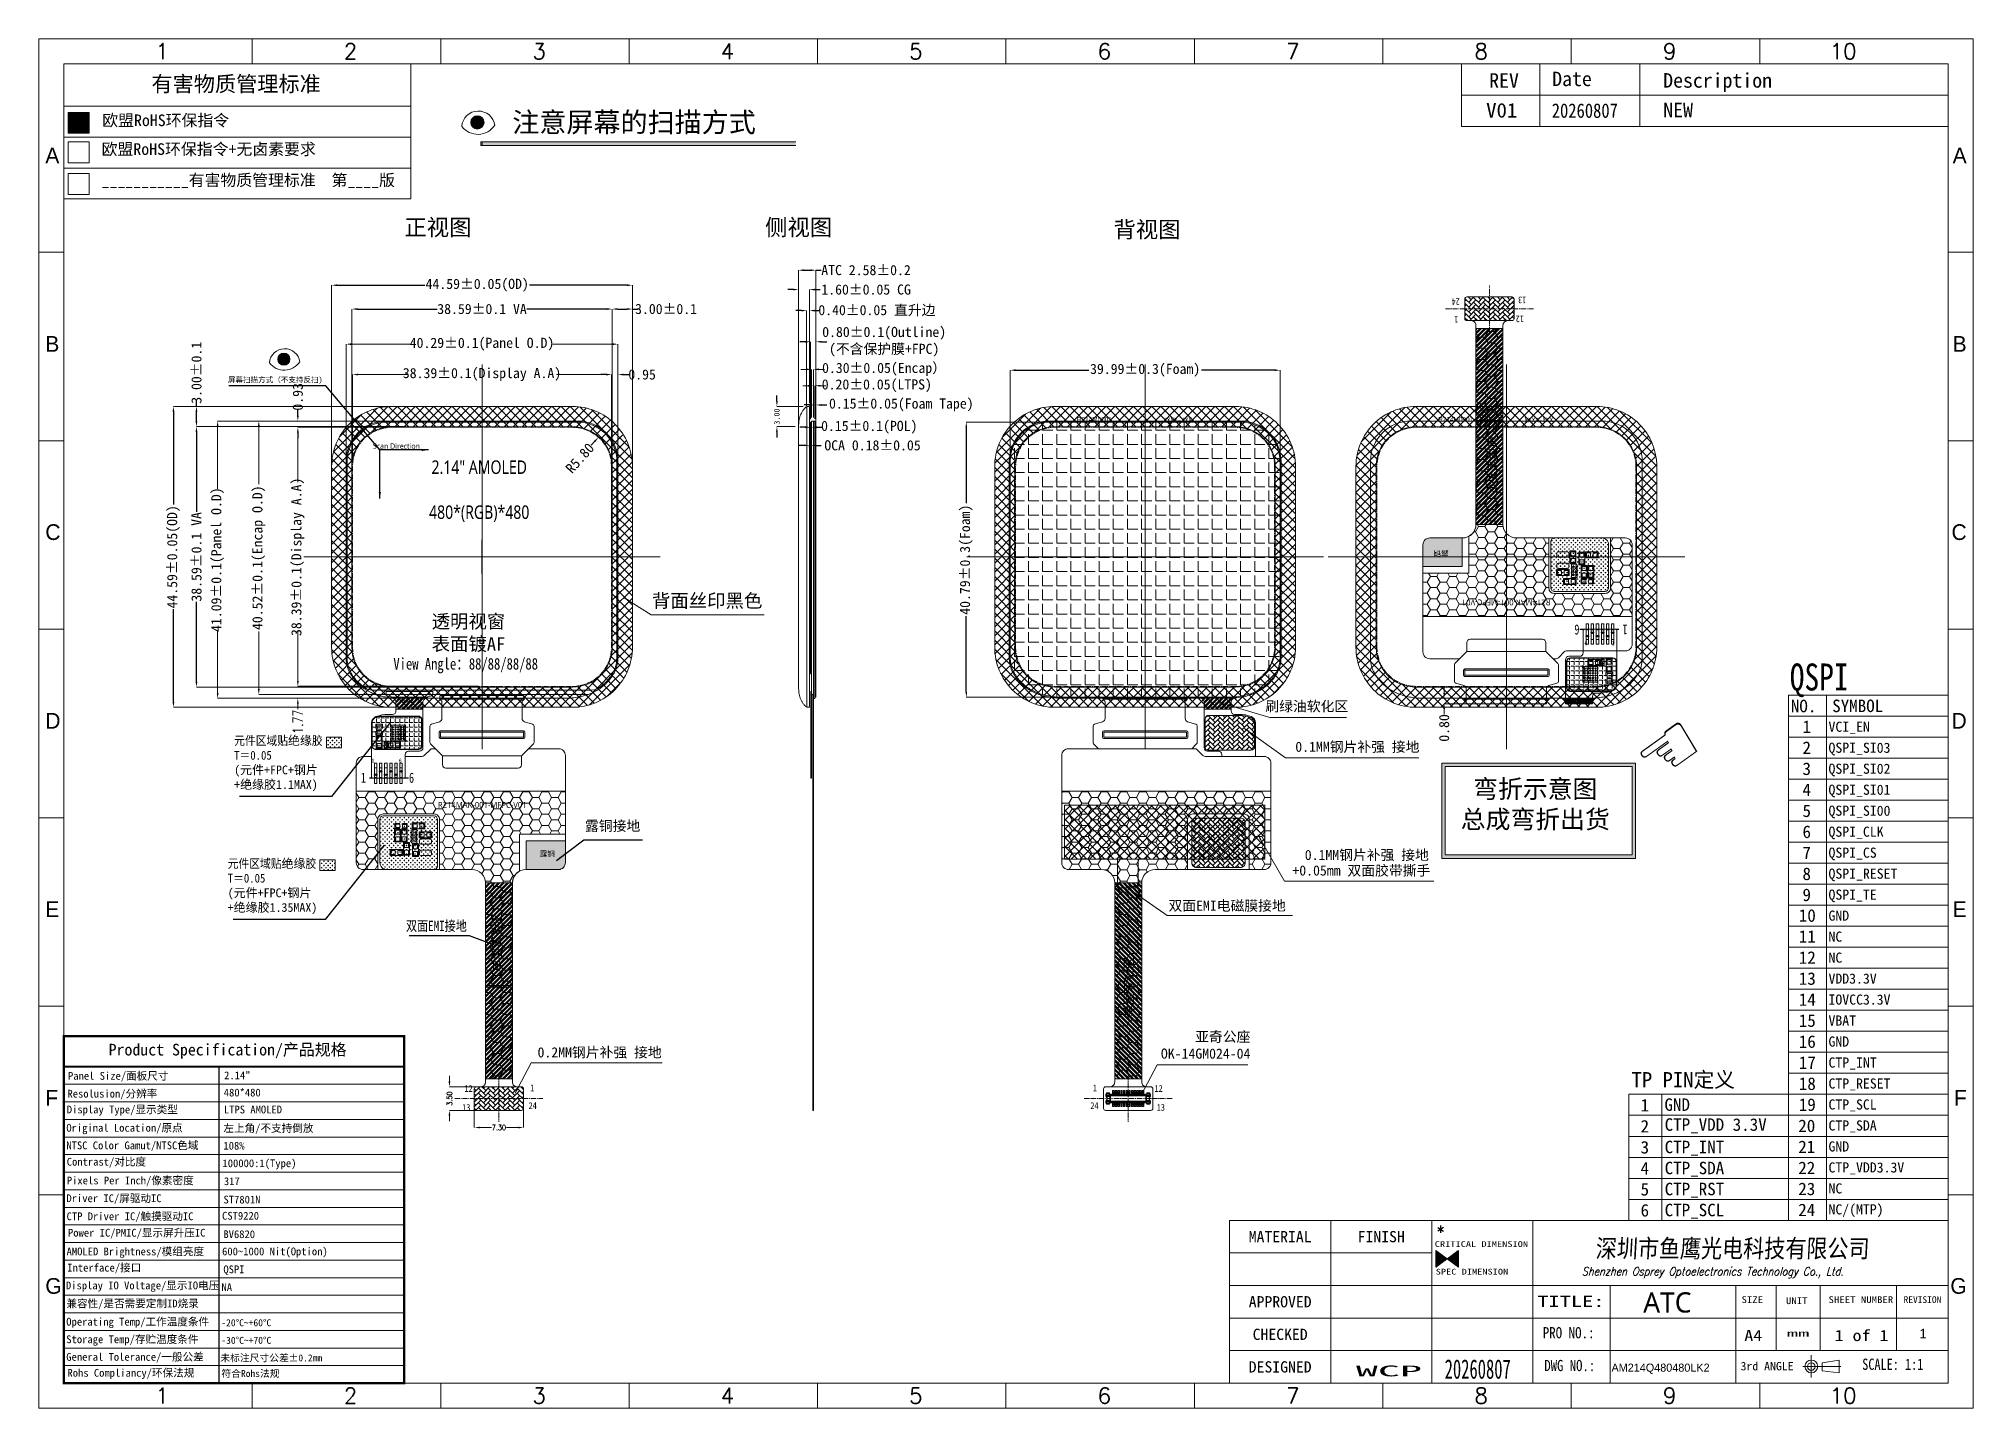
# Model space of a CAD drawing. Header units: millimetres. Extents: x 1134 to 2594, y -9 to 655.
# Drawn here: x 2306.9 to 2593.6, y 452.3 to 655.2 of the extents above; entities that cross this region are included whole.
import ezdxf
from ezdxf.enums import TextEntityAlignment as Align
from ezdxf.lldxf.tags import DXFTag

# ---------------------------------------------------------------- set-up
doc = ezdxf.new("R2010")
doc.units = ezdxf.units.MM
doc.linetypes.add('CENTER2', pattern=[1.125, 0.75, -0.125, 0.125, -0.125])
doc.layers.get('0').update_dxf_attribs({"lineweight": 5})
doc.layers.get('Defpoints').update_dxf_attribs({"lineweight": 5})
doc.layers.add('', color=7, linetype='Continuous')
doc.layers.add('EMI', color=5, linetype='Continuous')
for name, color, linetype, lineweight in [('COF', 4, 'Continuous', 5), ('CoverLens', 6, 'Continuous', 5), ('CoverLens Ink', 252, 'Continuous', 5), ('DIM', 3, 'Continuous', 5), ('Encap', 210, 'Continuous', 5), ('FPC', 50, 'Continuous', 5), ('ITO', 2, 'Continuous', 5), ('Main-FPC', 2, 'Continuous', 5), ('MFPC', 50, 'Continuous', 5), ('POL', 202, 'Continuous', 5), ('TAPE', 90, 'Continuous', 5), ('TAPE-Form', 32, 'Continuous', 5), ('TFPC', 50, 'Continuous', 5), ('图框', 7, 'Continuous', 5)]:
    doc.layers.add(name, color=color, linetype=linetype, lineweight=lineweight)
doc.styles.add('C-E02$0$HZ', font='')
doc.styles.add('RD', font='ROMAND.shx', dxfattribs={"width": 0.8})
doc.styles.add('REX', font='')
doc.styles.get("Standard").update_dxf_attribs({"font": 'txt', "bigfont": 'gbcbig.shx'})
doc.styles.add('STYLE1', font='', dxfattribs={"width": 0.9})
doc.styles.add('TEXTSTYLE_0', font='txt', dxfattribs={"width": 0.8})
doc.styles.add('W0$254', font='simplex', dxfattribs={"width": 0.75})
doc.styles.add('宋', font='', dxfattribs={"height": 2})
doc.styles.add('宋体', font='')
doc.styles.add('样式 3', font='italict.shx', dxfattribs={"width": 0.85, "oblique": 3})
doc.styles.add('汉字', font='')
doc.styles.add('黑体', font='simhei.ttf')
doc.styles.get('C-E02$0$HZ').set_extended_font_data('SimSun')
doc.styles.get('REX').set_extended_font_data('STXihei')
doc.styles.get('STYLE1').set_extended_font_data('SimSun')
doc.styles.get('宋').set_extended_font_data('SimSun')
doc.styles.get('宋体').set_extended_font_data('SimSun')
doc.styles.get('汉字').set_extended_font_data('SimSun')
tags = doc.linetypes.add('CENTER', pattern=[0.6, 0.375, -0.075, 0.075, -0.075]).pattern_tags.tags
tags[10:11] = [DXFTag(74, 4), DXFTag(75, 0), DXFTag(340, '0'), DXFTag(46, 1.0), DXFTag(50, 0.0), DXFTag(44, 0.0), DXFTag(45, 0.0)]
tags[8:9] = [DXFTag(74, 4), DXFTag(75, 0), DXFTag(340, '0'), DXFTag(46, 1.0), DXFTag(50, 0.0), DXFTag(44, 0.0), DXFTag(45, 0.0)]
tags[6:7] = [DXFTag(74, 4), DXFTag(75, 0), DXFTag(340, '0'), DXFTag(46, 1.0), DXFTag(50, 0.0), DXFTag(44, 0.0), DXFTag(45, 0.0)]
tags[4:5] = [DXFTag(74, 4), DXFTag(75, 0), DXFTag(340, '0'), DXFTag(46, 1.0), DXFTag(50, 0.0), DXFTag(44, 0.0), DXFTag(45, 0.0)]
doc.dimstyles.new('DIM', dxfattribs={"dimtxt": 0.8, "dimasz": 0.8, "dimexe": 0, "dimexo": 0.5, "dimgap": 0.11, "dimtad": 0, "dimzin": 1, "dimdsep": 46, "dimtxsty": 'RD', "dimcen": 0, "dimclrd": 256, "dimclre": 256, "dimclrt": 256, "dimadec": 0, "dimazin": 0, "dimtm": 1e-09, "dimtfac": 1, "dimtofl": 0, "dimtmove": 0, "dimatfit": 3, "dimfxl": 1, "dimlwe": -1, "dimarcsym": 0})
doc.dimstyles.new('REX', dxfattribs={"dimtxt": 1.5, "dimasz": 0.8, "dimexe": 0, "dimexo": 0.5, "dimgap": 0.11, "dimtad": 0, "dimzin": 1, "dimdsep": 46, "dimtxsty": 'REX', "dimcen": 0, "dimclrd": 256, "dimclre": 256, "dimclrt": 256, "dimadec": 0, "dimazin": 0, "dimtm": 1e-09, "dimtfac": 1, "dimtofl": 0, "dimtmove": 0, "dimatfit": 3, "dimfxl": 1, "dimlwd": 5, "dimlwe": -1, "dimarcsym": 0})
pattern_1 = [(0, (616.9519, 0), (1.42875, 0.8248892), [0.9525, -1.905]), (120, (616.9519, 0), (-1.42875, 0.8248892), [0.9525, -1.905]), (60, (616.9519, 0), (3e-09, 1.6497784), [-1.905, 0.9525])]
pattern_2 = [(225, (616.9519, 0), (0.3367596, -0.3367596), []), (225, (616.7274, 8e-17), (0.3367596, -0.3367596), [])]

msp = doc.modelspace()

# ---------------------------------------------------------------- texts
at = {"color": 152, "ltscale": 0.2, "true_color": 0x2776bb, "insert": (2372.156, 588.186), "char_height": 2, "width": 22.55847, "attachment_point": 5, "style": 'RD'}
msp.add_mtext('{\\fMicrosoft YaHei|b0|i0|c134|p34;\\C1;2.14" AMOLED\\P\\P480*(R\\C3;G\\C5;B\\C1;)*480}', dxfattribs=at)
at = {"color": 252, "lineweight": 5, "insert": (2530.946, 571.253), "char_height": 0.8709, "attachment_point": 1, "rotation": 180, "style": '汉字'}
msp.add_mtext('{\\fMicrosoft YaHei|b0|i0|c134|p34;\\C255;R214MAK-001-MFPC-V01}', dxfattribs=at)
at = {"color": 1, "char_height": 0.6, "width": 0.36011, "style": '宋体'}
for s, insert, attachment_point in [('{\\C4;6}', (2535.957, 565.329, 0), 7), ('{\\C4;1}', (2539.977, 565.331, 0), 7), ('{\\C4;1}', (2356.65, 548.541, 0), 3), ('{\\C4;6}', (2360.67, 548.543, 0), 3)]:
    msp.add_mtext(s, dxfattribs=dict(at, insert=insert, attachment_point=attachment_point))
at = {"color": 1, "lineweight": 5, "insert": (2359.431, 563.458), "char_height": 1.712501, "width": 23.90017, "attachment_point": 1, "style": 'RD'}
msp.add_mtext('{\\fSimSun|b0|i0|c0|p2;View Angle\\fSimSun|b0|i0|c134|p2;：\\fSimSun|b0|i0|c0|p2;8\\fSimSun|b0|i0|c134|p2;8\\fSimSun|b0|i0|c0|p2;/8\\fSimSun|b0|i0|c134|p2;8\\fSimSun|b0|i0|c0|p2;/8\\fSimSun|b0|i0|c134|p2;8\\fSimSun|b0|i0|c0|p2;/8\\fSimSun|b0|i0|c134|p2;8}', dxfattribs=at)
at = {"color": 252, "lineweight": 5, "insert": (2366.03, 542.119), "char_height": 0.8709, "attachment_point": 1, "style": '汉字'}
msp.add_mtext('{\\fMicrosoft YaHei|b0|i0|c134|p34;\\C255;R214MAK-001-MFPC-V01}', dxfattribs=at)
at = {"layer": 'Defpoints', "color": 252, "lineweight": 5, "insert": (2566.41, 562.644), "char_height": 4, "width": 15.50829, "attachment_point": 1, "style": 'RD'}
msp.add_mtext('{\\fSimSun|b0|i0|c134|p2;\\C1;QSPI}', dxfattribs=at)
at = {"layer": 'DIM', "color": 2, "lineweight": 5, "style": '汉字'}
msp.add_text('屏幕扫描方式（不支持反扫)', height=0.8, dxfattribs=at).set_placement((2334.906, 604.293))
at = {"layer": 'DIM', "color": 2, "lineweight": 5, "insert": (2375.055, 644.333), "char_height": 2.94053, "width": 41.39485, "attachment_point": 1}
msp.add_mtext('{\\fSimSun|b0|i0|c134|p2; 注意屏幕的扫描方式}', dxfattribs=at)
at = {"layer": 'DIM', "lineweight": 5, "char_height": 2}
for s, insert, width, attachment_point in [('{\\fSimSun|b0|i0|c134|p2;背面丝印黑色}', (2405.942, 571.847, -24.553), 33.76189, 5), ('{\\fSimSun|b0|i0|c134|p2;透明视窗\\P表面镀AF}', (2365.105, 569.88), 17.06617, 1)]:
    msp.add_mtext(s, dxfattribs=dict(at, insert=insert, width=width, attachment_point=attachment_point))
at = {"layer": 'DIM', "color": 3, "char_height": 1.5, "style": '宋体'}
for s, insert, width, attachment_point in [('{\\fMicrosoft YaHei|b0|i0|c134|p34;\\C256;刷绿油软化区}', (2500.959, 557.061), 37.6385, 3), ('\\P0.1MM钢片补强 接地', (2511.516, 553.554, 0), 24.87791, 3), ('{\\fSimSun|b0|i0|c134|p54;露铜接地}', (2396.027, 539.34), 19.70966, 3), ('\\P0.1MM钢片补强 接地', (2512.919, 537.522, 0), 24.87791, 3), ('\\P+0.05mm 双面胶带撕手', (2513.127, 535.218, 0), 24.87791, 3), ('{\\fSimSun|b0|i0|c134|p54;双面EMI电磁膜接地}', (2474.322, 527.508), 19.70966, 1), ('{\\W0.8;\\C256;双面EMI接地}', (2370.308, 524.509), 24.67035, 3), ('亚奇公座OK-14GM024-04', (2486.463, 508.08), 17.34726, 3), ('\\P0.2MM钢片补强 接地', (2399.198, 508.265, 0), 24.87791, 3)]:
    msp.add_mtext(s, dxfattribs=dict(at, insert=insert, width=width, attachment_point=attachment_point))
at = {"layer": 'DIM', "lineweight": 5, "char_height": 1.05, "attachment_point": 4, "style": 'STYLE1'}
for s, insert in [('{\\fNSimSun|b0|i0|c134|p49;\\H1.238x;\\C3;元件区域贴\\fSimSun|b0|i0|c134|p2;\\W1;绝缘\\fNSimSun|b0|i0|c134|p49;\\W0.9;胶\\PT＝0.05\\P\\fSimSun|b0|i0|c134|p2;\\W1;(元件+FPC+钢片\\P+绝缘胶1.1MAX)\\P\\fNSimSun|b0|i0|c134|p49;\\H0.8076x;\\W0.9; }', (2335.832, 546.825)), ('{\\fNSimSun|b0|i0|c134|p49;\\H1.238x;\\C3;元件区域贴\\fSimSun|b0|i0|c134|p2;\\W1;绝缘\\fNSimSun|b0|i0|c134|p49;\\W0.9;胶\\PT＝0.05\\P\\fSimSun|b0|i0|c134|p2;\\W1;(元件+FPC+钢片\\P+绝缘胶1.35MAX)\\P\\fNSimSun|b0|i0|c134|p49;\\H0.8076x;\\W0.9; }', (2334.878, 528.607))]:
    msp.add_mtext(s, dxfattribs=dict(at, insert=insert))
at = {"layer": 'Encap', "color": 1, "lineweight": 5, "insert": (2363.366, 594.457), "char_height": 0.8, "width": 6.03825, "attachment_point": 9, "style": 'RD'}
msp.add_mtext('{\\fMicrosoft YaHei|b0|i0|c134|p34;Scan Direction}', dxfattribs=at)
at = {"layer": 'FPC', "color": 1, "linetype": 'Continuous', "width": 1, "attachment_point": 1, "rotation": 180, "style": 'W0$254'}
for s, insert, char_height in [('{\\fSimSun|b0|i0|c134|p2;24}', (2517.509, 615.759), 1), ('{\\fSimSun|b0|i0|c134|p2;13}', (2527.349, 616.015), 1), ('{\\fSimSun|b0|i0|c134|p2;1}', (2517.278, 613.12), 1), ('{\\fSimSun|b0|i0|c134|p2;12}', (2527.011, 613.213), 1), ('{\\fSimSun|b0|i0|c134|p2;6}', (2535.237, 566.905), 1.5), ('{\\fSimSun|b0|i0|c134|p2;1}', (2542.367, 566.905), 1.5)]:
    msp.add_mtext(s, dxfattribs=dict(at, insert=insert, char_height=char_height))
at = {"layer": 'FPC', "color": 1, "linetype": 'Continuous', "width": 1, "style": 'W0$254'}
for s, insert, char_height, attachment_point in [('{\\fSimSun|b0|i0|c134|p2;1}', (2354.61, 546.467), 1.5, 1), ('{\\fSimSun|b0|i0|c134|p2;6}', (2361.739, 546.467), 1.5, 1), ('{\\fSimSun|b0|i0|c134|p2;12}', (2369.966, 500.158), 1, 1), ('{\\fSimSun|b0|i0|c134|p2;1}', (2379.698, 500.252), 1, 1), ('{\\fSimSun|b0|i0|c134|p2;1}', (2463.73, 500.252), 1, 3), ('{\\fSimSun|b0|i0|c134|p2;12}', (2473.462, 500.158), 1, 3), ('{\\fSimSun|b0|i0|c134|p2;13}', (2369.627, 497.357), 1, 1), ('{\\fSimSun|b0|i0|c134|p2;24}', (2379.468, 497.613), 1, 1), ('{\\fSimSun|b0|i0|c134|p2;24}', (2463.96, 497.613), 1, 3), ('{\\fSimSun|b0|i0|c134|p2;13}', (2473.801, 497.357), 1, 3)]:
    msp.add_mtext(s, dxfattribs=dict(at, insert=insert, char_height=char_height, attachment_point=attachment_point))
at = {"layer": 'TFPC', "color": 255, "lineweight": 5, "char_height": 1.3, "width": 11.22995, "style": '汉字'}
for insert, attachment_point, rotation in [((2522.851, 596.416), 1, 270), ((2374.125, 516.956), 1, 90), ((2469.266, 510.283), 7, 90)]:
    msp.add_mtext('{\\fMicrosoft YaHei|b0|i0|c134|p34;单层弯折区}', dxfattribs=dict(at, insert=insert, attachment_point=attachment_point, rotation=rotation))
at = {"layer": 'TFPC', "insert": (2515.855, 578.538), "char_height": 0.8, "width": 19.70966, "attachment_point": 1, "rotation": 180, "style": '宋体'}
msp.add_mtext('{\\fSimSun|b0|i0|c134|p54;露铜}', dxfattribs=at)
at = {"layer": 'TFPC', "color": 251, "lineweight": 5, "insert": (2362.445, 557.219), "char_height": 0.4, "width": 6.23208, "attachment_point": 3, "style": '宋体'}
msp.add_mtext('单层区', dxfattribs=at)
at = {"layer": 'TFPC', "color": 3, "lineweight": 5, "insert": (2482.852, 556.922), "char_height": 0.3, "width": 13.2474, "attachment_point": 3, "style": '黑体'}
msp.add_mtext('\\pt0,2.1,3;弯折区刷绿油', dxfattribs=at)
at = {"layer": 'TFPC', "insert": (2381.122, 534.833), "char_height": 0.8, "width": 19.70966, "attachment_point": 1, "style": '宋体'}
msp.add_mtext('{\\fSimSun|b0|i0|c134|p54;露铜}', dxfattribs=at)
at = {"layer": '图框', "linetype": 'Continuous', "lineweight": 5}
for s, height, style, width, p, p2 in [('V01', 2.1418, '汉字', 1.003536, (2521.405, 643.561), (2526.016, 643.561)), ('20260807', 2.1418, '汉字', 0.80001, (2531.129, 643.518), (2540.931, 643.518)), ('MATERIAL', 1.6641, 'TEXTSTYLE_0', 0.763636, (2486.214, 476.866), (2495.533, 476.866)), ('FINISH', 1.6641, 'TEXTSTYLE_0', 0.84, (2502.356, 476.866), (2509.345, 476.866)), ('CRITICAL DIMENSION', 0.85369, 'TEXTSTYLE_0', 0.991837, (2513.788, 476.172), (2527.618, 476.172)), ('SPEC DIMENSION', 0.85369, 'TEXTSTYLE_0', 0.969231, (2513.926, 472.08), (2524.682, 472.08)), ('APPROVED', 1.6641, 'TEXTSTYLE_0', 0.7, (2486.214, 467.214), (2495.533, 467.214)), ('TITLE:', 1.6641, 'TEXTSTYLE_0', 1.281601, (2528.988, 467.289), (2538.941, 467.289)), ('SIZE', 0.9985, 'TEXTSTYLE_0', 0.96, (2559.259, 467.864), (2562.454, 467.864)), ('UNIT', 0.9985, 'TEXTSTYLE_0', 0.96, (2565.848, 467.699), (2569.043, 467.699)), ('SHEET NUMBER', 0.99847, 'TEXTSTYLE_0', 0.822857, (2572.153, 467.864), (2581.738, 467.864)), ('REVISION', 0.9985, 'TEXTSTYLE_0', 0.763636, (2583.278, 467.864), (2588.87, 467.864)), ('CHECKED', 1.6641, 'TEXTSTYLE_0', 0.735, (2486.796, 462.388), (2494.95, 462.388)), ('PRO NO.:', 1.6641, 'TEXTSTYLE_0', 0.728598, (2529.791, 462.627), (2537.47, 462.627)), ('A4', 1.6641, 'TEXTSTYLE_0', 0.96, (2559.666, 462.219), (2562.328, 462.219)), ('mm', 0.9985, 'TEXTSTYLE_0', 2, (2565.959, 462.879), (2569.287, 462.879)), ('1', 1.664, 'TEXTSTYLE_0', 2.4, (2573.054, 462.219), (2574.385, 462.219)), (' of ', 1.6641, 'TEXTSTYLE_0', 0.8, (2574.385, 462.219), (2579.71, 462.219)), ('1', 1.664, 'TEXTSTYLE_0', 2.4, (2579.71, 462.219), (2581.041, 462.219)), ('DESIGNED', 1.6641, 'TEXTSTYLE_0', 0.763636, (2486.214, 457.562), (2495.533, 457.562)), ('20260807', 2.875, '宋', 0.596007, (2515.253, 456.642), (2525.056, 456.642)), ('DWG NO.:', 1.6641, 'TEXTSTYLE_0', 0.6793, (2530.028, 457.768), (2537.564, 457.768)), ('   3rd ANGLE', 1.24808, 'TEXTSTYLE_0', 0.72, (2556.491, 457.882), (2566.975, 457.882)), ('WCP', 1.5997, '宋体', 2.856412, (2502.098, 456.993), (2511.9, 456.993))]:
    msp.add_text(s, height=height, dxfattribs=dict(at, style=style, width=width)).set_placement(p, p2, align=Align.FIT)
at = {"layer": '图框', "color": 3, "linetype": 'ByBlock', "style": 'REX'}
for s, p in [('NO.', (2566.568, 555.415)), ('SYMBOL', (2572.698, 555.438))]:
    msp.add_text(s, height=1.8533, dxfattribs=at).set_placement(p)
at = {"layer": '图框', "color": 3, "lineweight": 5, "style": 'REX'}
for s, height, p in [('1', 1.853, (2568.293, 552.35)), ('VCI_EN', 1.5, (2572.15, 552.517)), ('2', 1.853, (2568.293, 549.236)), ('QSPI_SI03', 1.5, (2572.15, 549.407)), ('3', 1.853, (2568.293, 546.121)), ('QSPI_SI02', 1.5, (2572.15, 546.297)), ('4', 1.853, (2568.293, 543.007)), ('QSPI_SI01', 1.5, (2572.15, 543.187)), ('5', 1.853, (2568.293, 539.892)), ('QSPI_SI00', 1.5, (2572.15, 540.077)), ('6', 1.853, (2568.293, 536.778)), ('QSPI_CLK', 1.5, (2572.15, 536.967)), ('7', 1.853, (2568.293, 533.663)), ('QSPI_CS', 1.5, (2572.15, 533.857)), ('8', 1.853, (2568.293, 530.549)), ('QSPI_RESET', 1.5, (2572.15, 530.747)), ('9', 1.853, (2568.293, 527.434)), ('QSPI_TE', 1.5, (2572.15, 527.637)), ('10', 1.8533, (2567.747, 524.366)), ('GND', 1.5, (2572.15, 524.527)), ('11', 1.8533, (2567.747, 521.252)), ('NC', 1.5, (2572.15, 521.417)), ('12', 1.8533, (2567.747, 518.137)), ('NC', 1.5, (2572.15, 518.307)), ('13', 1.8533, (2567.747, 515.022)), ('VDD3.3V', 1.5, (2572.15, 515.197)), ('14', 1.8533, (2567.747, 511.908)), ('IOVCC3.3V', 1.5, (2572.15, 512.087)), ('15', 1.8533, (2567.747, 508.793)), ('VBAT ', 1.5, (2572.15, 508.977)), ('16', 1.8533, (2567.747, 505.679)), ('GND', 1.5, (2572.15, 505.867)), ('17', 1.8533, (2567.747, 502.564)), ('18', 1.8533, (2567.747, 499.45)), ('1', 1.853, (2544.294, 496.251)), ('19', 1.8533, (2567.747, 496.335)), ('2', 1.853, (2544.294, 493.136)), ('20', 1.8533, (2567.665, 493.193)), ('3', 1.853, (2544.294, 490.022)), ('21', 1.8533, (2567.665, 490.079)), ('4', 1.853, (2544.294, 486.907)), ('22', 1.8533, (2567.665, 486.964)), ('5', 1.853, (2544.294, 483.793)), ('23', 1.8533, (2567.665, 483.85)), ('NC', 1.5, (2572.15, 484.097)), ('6', 1.853, (2544.294, 480.678)), ('24', 1.8533, (2567.665, 480.735)), ('NC/(MTP)', 1.5, (2572.15, 480.987))]:
    msp.add_text(s, height=height, dxfattribs=at).set_placement(p)
at = {"layer": '图框', "color": 1, "lineweight": 5}
for s, height, style, p in [('2.14" ', 1.151, '宋体', (2334.342, 501.026, -0.006)), ('CTP_INT', 1.5, 'REX', (2572.15, 502.757)), ('480*480', 1.151, '宋体', (2334.29, 498.479, -0.006)), ('CTP_RESET', 1.5, 'REX', (2572.15, 499.647)), ('LTPS AMOLED', 1.15098, '宋体', (2334.314, 495.964)), ('GND', 1.8533, 'REX', (2547.838, 496.344)), ('CTP_SCL', 1.5, 'REX', (2572.15, 496.537)), ('左上角/不支持倒放', 1.151, '宋体', (2334.242, 493.205, -0.006)), ('CTP_VDD 3.3V', 1.85328, 'REX', (2547.865, 493.384)), ('CTP_SDA', 1.5, 'REX', (2572.15, 493.427)), ('108%%% ', 1.151, '宋体', (2334.242, 490.599, -0.006)), ('CTP_INT', 1.8533, 'REX', (2547.865, 490.058)), ('GND', 1.5, 'REX', (2572.15, 490.317)), ('100000:1(Type)', 1.15098, '宋体', (2334.101, 488.001, -0.006)), ('CTP_SDA', 1.8533, 'REX', (2547.865, 486.945)), ('CTP_VDD3.3V', 1.5, 'REX', (2572.15, 487.207)), ('317', 1.151, '宋体', (2334.31, 485.336, 0.029)), ('CTP_RST', 1.8533, 'REX', (2547.865, 483.831)), ('ST7801N', 1.151, '宋体', (2334.252, 482.617, 0.029)), ('CTP_SCL', 1.8533, 'REX', (2547.865, 480.718)), ('CST9220', 1.151, '宋体', (2334.043, 480.218, 0.029)), ('600~1000 Nit(Option)', 1.15098, '宋体', (2334.043, 474.933, 0.058)), ('BV6820', 1.151, '宋体', (2334.236, 477.488, 0.029)), ('QSPI', 1.151, '宋体', (2334.236, 472.276, 0.029)), ('NA', 1.151, '宋体', (2333.956, 469.634, -0.078)), ('-20°C~+60%%DC  ', 1.03665, '宋体', (2333.938, 464.419, -0.078)), ('-30%%DC~+70%%DC', 1.03665, '宋体', (2333.938, 461.813, -0.078)), ('符合Rohs法规', 1.0367, '宋体', (2333.938, 456.892, -0.078))]:
    msp.add_text(s, height=height, dxfattribs=dict(at, style=style)).set_placement(p)
at = {"layer": '图框', "color": 4, "lineweight": 5, "style": '宋体'}
for s, p in [('Resolusion/分辨率', (2311.123, 498.311, -0.006)), ('Display Type/显示类型 ', (2311.024, 495.967, -0.006)), ('Original Location/原点', (2310.963, 493.255, -0.006)), ('NTSC Color Gamut/NTSC色域', (2310.963, 490.649, -0.006)), ('Contrast/对比度', (2311.022, 488.225, -0.006)), ('Pixels Per Inch/像素密度', (2311.032, 485.448, -0.006)), ('Driver IC/屏驱动IC', (2310.97, 482.812, 0.045)), ('CTP Driver IC/触摸驱动IC', (2310.997, 480.138, -0.078)), ('Power IC/PMIC/显示屏升压IC', (2311.2, 477.7, -0.009)), ('AMOLED Brightness/模组亮度  ', (2310.997, 474.927, -0.078)), ('Interface/接口', (2311.094, 472.525, -0.009)), ('Display IO Voltage/显示IO电压', (2310.902, 469.891, -0.078)), ('兼容性/是否需要定制ID烧录', (2310.971, 467.22, -0.078)), ('Operating Temp/工作温度条件', (2310.95, 464.516, -0.078)), ('Storage Temp/存贮温度条件', (2310.95, 461.91, -0.078)), ('General Tolerance/一般公差', (2310.95, 459.304, -0.078)), ('Rohs Compliancy/环保法规', (2311.124, 456.939, -0.078))]:
    msp.add_text(s, height=1.15098, dxfattribs=at).set_placement(p)
at = {"layer": '图框', "color": 1, "lineweight": 0, "style": '宋体'}
msp.add_text('未标注尺寸公差±0.2mm', height=1.03665, dxfattribs=at).set_placement((2333.778, 459.208, -0.078))
at = {"layer": '图框', "color": 7, "linetype": 'ByBlock', "lineweight": 5, "ltscale": 0.55}
for s, insert, char_height, width, attachment_point in [('1', (2324.167, 654.544), 2.328, 3.96258, 1), ('2', (2352.097, 654.544), 2.328, 3.96258, 1), ('3', (2380.028, 654.544), 2.328, 3.96258, 1), ('4', (2407.958, 654.544), 2.328, 3.96258, 1), ('5', (2435.888, 654.544), 2.328, 3.96258, 1), ('6', (2463.818, 654.544), 2.328, 3.96258, 1), ('7', (2491.749, 654.544), 2.328, 3.96258, 1), ('8', (2519.679, 654.544), 2.328, 3.96258, 1), ('9', (2547.609, 654.544), 2.328, 3.96258, 1), ('10', (2576.306, 654.544), 2.3279, 3.96258, 3), ('{\\fSimSun|b0|i0|c134|p2;REV}', (2521.856, 650.131), 2.15543, 3.96258, 1), ('{\\fSimSun|b0|i0|c134|p2;Date}', (2531.201, 650.374), 2.15543, 3.96258, 1), ('{\\fSimSun|b0|i0|c134|p2;Description}', (2547.654, 650.144), 2.15543, 17.91346, 1), ('{\\f\uffd0ￂﾼﾚￃ\ufff7\ufff3w|b0|i0|c136|p54;A}', (2307.843, 636.779), 2.32786, 3.96258, 7), ('{\\f\uffd0ￂﾼﾚￃ\ufff7\ufff3w|b0|i0|c136|p54;A}', (2592.63, 636.779), 2.32786, 3.96258, 9), ('{\\f\uffd0ￂﾼﾚￃ\ufff7\ufff3w|b0|i0|c134|p54;B}', (2307.843, 608.849), 2.32786, 3.96258, 7), ('{\\f\uffd0ￂﾼﾚￃ\ufff7\ufff3w|b0|i0|c134|p54;B}', (2592.63, 608.849), 2.32786, 3.96258, 9), ('{\\f\uffd0ￂﾼﾚￃ\ufff7\ufff3w|b0|i0|c134|p54;C}', (2307.843, 580.919), 2.32786, 3.96258, 7), ('{\\f\uffd0ￂﾼﾚￃ\ufff7\ufff3w|b0|i0|c134|p54;C}', (2592.63, 580.919), 2.32786, 3.96258, 9), ('{\\f\uffd0ￂﾼﾚￃ\ufff7\ufff3w|b0|i0|c134|p54;D}', (2307.843, 552.988), 2.32786, 3.96258, 7), ('{\\f\uffd0ￂﾼﾚￃ\ufff7\ufff3w|b0|i0|c134|p54;D}', (2592.63, 552.988), 2.32786, 3.96258, 9), ('{\\f\uffd0ￂﾼﾚￃ\ufff7\ufff3w|b0|i0|c134|p54;E}', (2307.843, 525.058), 2.32786, 3.96258, 7), ('{\\f\uffd0ￂﾼﾚￃ\ufff7\ufff3w|b0|i0|c134|p54;E}', (2592.63, 525.058), 2.32786, 3.96258, 9), ('{\\f\uffd0ￂﾼﾚￃ\ufff7\ufff3w|b0|i0|c134|p54;F}', (2592.63, 497.128), 2.32786, 3.96258, 9), ('{\\f\uffd0ￂﾼﾚￃ\ufff7\ufff3w|b0|i0|c134|p54;G}', (2592.63, 469.198), 2.32786, 3.96258, 9), ('1', (2324.167, 452.958), 2.328, 3.96258, 7), ('2', (2352.097, 452.958), 2.328, 3.96258, 7), ('3', (2380.028, 452.958), 2.328, 3.96258, 7), ('4', (2407.958, 452.958), 2.328, 3.96258, 7), ('5', (2435.888, 452.958), 2.328, 3.96258, 7), ('6', (2463.818, 452.958), 2.328, 3.96258, 7), ('7', (2491.749, 452.958), 2.328, 3.96258, 7), ('8', (2519.679, 452.958), 2.328, 3.96258, 7), ('9', (2547.609, 452.958), 2.328, 3.96258, 7), ('10', (2576.306, 452.958), 2.3279, 3.96258, 9)]:
    msp.add_mtext(s, dxfattribs=dict(at, insert=insert, char_height=char_height, width=width, attachment_point=attachment_point))
at = {"layer": '图框', "color": 1, "lineweight": 5, "attachment_point": 1}
for s, insert, char_height, width in [('{\\fSimSun|b1|i0|c134|p2;有害物质管理标准}', (2323.578, 649.703), 2.29997, 27.73183), ('{\\fSimSun|b0|i0|c134|p2;欧盟RoHS环保指令}', (2316.283, 644.014), 1.72498, 19.80881), ('{\\fSimSun|b0|i0|c134|p2;欧盟RoHS环保指令+无卤素要求}', (2316.187, 639.745), 1.72498, 34.12334), ('{\\fSimSun|b0|i0|c134|p2;___________有害物质管理标准  第____版}', (2316.187, 635.155), 1.72498, 45.67357), ('{\\fSimSun|b0|i0|c134|p2;正视图}', (2361.058, 628.508), 2.43019, 22.62382), ('{\\fSimSun|b0|i0|c134|p2;侧视图}', (2414.533, 628.508), 2.43019, 22.62382), ('{\\fSimSun|b0|i0|c134|p2;背视图}', (2466.17, 628.186), 2.43019, 22.62382), ('{\\fSimSun|b0|i0|c134|p2; 弯折示意图\\P总成弯折出货}', (2517.641, 545.405), 2.70021, 68.68051)]:
    msp.add_mtext(s, dxfattribs=dict(at, insert=insert, char_height=char_height, width=width))
at = {"layer": '图框', "linetype": 'ByBlock', "lineweight": 5, "ltscale": 0.55, "insert": (2547.657, 645.759), "char_height": 2.15543, "width": 3.96258, "attachment_point": 1, "style": '汉字'}
msp.add_mtext('{\\fSimSun|b0|i0|c134|p2;NEW}', dxfattribs=at)
at = {"layer": '图框', "color": 2, "lineweight": 0, "insert": (2317.228, 506.275), "char_height": 1.72647, "width": 37.43326, "attachment_point": 1, "style": '宋体'}
msp.add_mtext('Product Specification/产品规格', dxfattribs=at)
at = {"layer": '图框', "color": 4, "lineweight": 5, "insert": (2311.203, 502.102), "char_height": 1.15098, "width": 16.25108, "attachment_point": 1, "style": '宋体'}
msp.add_mtext('Panel Size/面板尺寸', dxfattribs=at)
at = {"layer": '图框', "color": 3, "lineweight": 5, "insert": (2542.959, 502.09), "char_height": 2.25, "width": 15.26701, "attachment_point": 1, "style": 'REX'}
msp.add_mtext('TP PIN定义', dxfattribs=at)
at = {"layer": '图框', "color": 7, "linetype": 'ByBlock', "lineweight": 5, "ltscale": 0.55, "char_height": 2.32786, "width": 3.96258, "attachment_point": 7, "style": '宋体'}
for s, insert in [('{\\f\uffd0ￂﾼﾚￃ\ufff7\ufff3w|b0|i0|c134|p54;F}', (2307.843, 497.128)), ('{\\f\uffd0ￂﾼﾚￃ\ufff7\ufff3w|b0|i0|c134|p54;G}', (2307.843, 469.198))]:
    msp.add_mtext(s, dxfattribs=dict(at, insert=insert))
at = {"layer": '图框', "color": 1, "linetype": 'Continuous', "lineweight": 5, "insert": (2513.986, 479.349), "char_height": 1.943, "width": 2.93665, "attachment_point": 1}
msp.add_mtext('*', dxfattribs=at)
at = {"layer": '图框', "lineweight": 5, "attachment_point": 1}
for s, insert, char_height, width, style in [('{\\fSTXinwei|b0|i0|c134|p2;\\C6;深圳市鱼鹰光电科技有限公司}', (2537.605, 477.296), 2.691, 44.43085, '样式 3'), ('\\pxqj;{\\H0.83333x;Shenzhen Osprey Optoelectronics Technology Co., Ltd.}', (2535.585, 473.175), 1.48005, 52.3474, '样式 3'), ('{\\fMicrosoft YaHei|b0|i0|c134|p34;\\C3;ATC}', (2544.691, 469.453), 3, 5.34819, 'REX'), ('{\\f\uffd1ￕￕ￦ￇ￤\uffbfﾬￊ￩|b0|i0|c134|p2;\\C3;AM214Q480480LK2}', (2539.983, 458.882), 1.2, 15.86944, 'REX'), ('SCALE: 1:1', (2577.148, 459.619), 1.6641, 22.72593, 'TEXTSTYLE_0')]:
    msp.add_mtext(s, dxfattribs=dict(at, insert=insert, char_height=char_height, width=width, style=style))
at = {"layer": '图框', "lineweight": 5, "insert": (2585.632, 464.038), "char_height": 1.39742, "width": 1.74689, "attachment_point": 1}
msp.add_mtext('{\\f@Arial Unicode MS|b0|i0|c0|p34;1}', dxfattribs=at)

# ---------------------------------------------------------------- blocks, each defined once
blk = doc.blocks.new('R214MAK-001-PNL-V01-B')
at = {"layer": 'Encap', "lineweight": 5}
for p, q in [((3.67, -52.05), (3.67, -11.53)), ((3.67, -11.53), (3.97, -11.53)), ((3.97, -52.05), (3.67, -52.05))]:
    blk.add_line(p, q, dxfattribs=at)
at = {"layer": 'ITO', "lineweight": 5}
for p, q in [((3.97, -11.53), (3.97, -52.62)), ((4.17, -11.53), (3.97, -11.53)), ((4.17, -52.62), (4.17, -11.53)), ((3.97, -52.62), (4.17, -52.62))]:
    blk.add_line(p, q, dxfattribs=at)
blk = doc.blocks.new('R214MAK-001-PNL-V01-C')
at = {"layer": 'Encap', "color": 1, "linetype": 'CENTER2', "lineweight": 5}
for p, q in [((-62.16, 65.15), (-35.37, 65.15)), ((-67.96, 32.56), (-67.96, 59.35)), ((-29.57, 59.35), (-29.57, 32.56)), ((-35.37, 26.76), (-62.16, 26.76))]:
    blk.add_line(p, q, dxfattribs=at)
for centre, start, end in [((-62.16, 59.35), 90, 180), ((-35.37, 59.35), 0, 90), ((-62.16, 32.56), 180, 270), ((-35.37, 32.56), 270, 0)]:
    blk.add_arc(centre, 5.8, start, end, dxfattribs=at)
at = {"layer": 'ITO', "color": 1, "linetype": 'CENTER', "lineweight": 5}
for p, q in [((-48.77, 17.44), (-48.77, 74.47)), ((-22.34, 45.96), (-75.19, 45.96))]:
    blk.add_line(p, q, dxfattribs=at)
at = {"layer": 'ITO', "lineweight": 5}
for p, q in [((-62.91, 66.08), (-34.62, 66.08)), ((-68.91, 31.06), (-68.91, 60.08)), ((-28.62, 60.08), (-28.62, 31.06)), ((-68.91, 30.91), (-68.91, 31.06)), ((-68.9, 30.76), (-68.91, 30.91)), ((-68.89, 30.61), (-68.9, 30.76)), ((-68.88, 30.47), (-68.89, 30.61)), ((-68.86, 30.33), (-68.88, 30.47)), ((-68.84, 30.19), (-68.86, 30.33)), ((-68.82, 30.06), (-68.84, 30.19)), ((-68.79, 29.92), (-68.82, 30.06)), ((-68.76, 29.79), (-68.79, 29.92)), ((-68.72, 29.67), (-68.76, 29.79)), ((-68.68, 29.54), (-68.72, 29.67)), ((-68.64, 29.42), (-68.68, 29.54)), ((-68.6, 29.3), (-68.64, 29.42)), ((-68.55, 29.18), (-68.6, 29.3)), ((-68.5, 29.06), (-68.55, 29.18)), ((-68.45, 28.95), (-68.5, 29.06)), ((-68.39, 28.84), (-68.45, 28.95)), ((-68.34, 28.73), (-68.39, 28.84)), ((-68.28, 28.62), (-68.34, 28.73)), ((-29.2, 28.73), (-29.26, 28.62)), ((-29.14, 28.84), (-29.2, 28.73)), ((-29.09, 28.95), (-29.14, 28.84)), ((-29.03, 29.06), (-29.09, 28.95)), ((-28.98, 29.18), (-29.03, 29.06)), ((-28.94, 29.3), (-28.98, 29.18)), ((-28.89, 29.42), (-28.94, 29.3)), ((-28.85, 29.54), (-28.89, 29.42)), ((-28.81, 29.67), (-28.85, 29.54)), ((-28.78, 29.79), (-28.81, 29.67)), ((-28.75, 29.92), (-28.78, 29.79)), ((-28.72, 30.06), (-28.75, 29.92)), ((-28.69, 30.19), (-28.72, 30.06)), ((-28.67, 30.33), (-28.69, 30.19)), ((-28.65, 30.47), (-28.67, 30.33)), ((-28.64, 30.61), (-28.65, 30.47)), ((-28.63, 30.76), (-28.64, 30.61)), ((-28.62, 30.91), (-28.63, 30.76)), ((-28.62, 31.06), (-28.62, 30.91)), ((-68.22, 28.51), (-68.28, 28.62)), ((-68.15, 28.41), (-68.22, 28.51)), ((-68.08, 28.31), (-68.15, 28.41)), ((-68.02, 28.21), (-68.08, 28.31)), ((-67.95, 28.11), (-68.02, 28.21)), ((-67.88, 28.01), (-67.95, 28.11)), ((-67.8, 27.92), (-67.88, 28.01)), ((-67.73, 27.83), (-67.8, 27.92)), ((-67.65, 27.74), (-67.73, 27.83)), ((-67.57, 27.65), (-67.65, 27.74)), ((-67.5, 27.56), (-67.57, 27.65)), ((-67.42, 27.47), (-67.5, 27.56)), ((-67.34, 27.39), (-67.42, 27.47)), ((-67.19, 27.24), (-67.34, 27.39)), ((-67.05, 27.1), (-67.19, 27.24)), ((-66.9, 26.96), (-67.05, 27.1)), ((-66.75, 26.83), (-66.9, 26.96)), ((-66.59, 26.71), (-66.75, 26.83)), ((-66.43, 26.58), (-66.59, 26.71)), ((-66.27, 26.46), (-66.43, 26.58)), ((-66.1, 26.35), (-66.27, 26.46)), ((-65.94, 26.24), (-66.1, 26.35)), ((-65.76, 26.13), (-65.94, 26.24)), ((-65.59, 26.03), (-65.76, 26.13)), ((-65.4, 25.94), (-65.59, 26.03)), ((-65.22, 25.85), (-65.4, 25.94)), ((-65.03, 25.76), (-65.22, 25.85)), ((-32.32, 25.85), (-32.51, 25.76)), ((-32.13, 25.94), (-32.32, 25.85)), ((-31.95, 26.03), (-32.13, 25.94)), ((-31.77, 26.13), (-31.95, 26.03)), ((-31.6, 26.24), (-31.77, 26.13)), ((-31.43, 26.35), (-31.6, 26.24)), ((-31.27, 26.46), (-31.43, 26.35)), ((-31.1, 26.58), (-31.27, 26.46)), ((-30.95, 26.71), (-31.1, 26.58)), ((-30.79, 26.83), (-30.95, 26.71)), ((-30.64, 26.96), (-30.79, 26.83)), ((-30.49, 27.1), (-30.64, 26.96)), ((-30.34, 27.24), (-30.49, 27.1)), ((-30.2, 27.39), (-30.34, 27.24)), ((-30.12, 27.47), (-30.2, 27.39)), ((-30.04, 27.56), (-30.12, 27.47)), ((-29.96, 27.65), (-30.04, 27.56)), ((-29.88, 27.74), (-29.96, 27.65)), ((-29.81, 27.83), (-29.88, 27.74)), ((-29.73, 27.92), (-29.81, 27.83)), ((-29.66, 28.01), (-29.73, 27.92)), ((-29.59, 28.11), (-29.66, 28.01)), ((-29.52, 28.21), (-29.59, 28.11)), ((-29.45, 28.31), (-29.52, 28.21)), ((-29.38, 28.41), (-29.45, 28.31)), ((-29.32, 28.51), (-29.38, 28.41)), ((-29.26, 28.62), (-29.32, 28.51)), ((-64.84, 25.68), (-65.03, 25.76)), ((-64.64, 25.6), (-64.84, 25.68)), ((-64.53, 25.56), (-64.64, 25.6)), ((-64.44, 25.53), (-64.53, 25.56)), ((-64.23, 25.46), (-64.44, 25.53)), ((-64.02, 25.39), (-64.23, 25.46)), ((-63.8, 25.33), (-64.02, 25.39)), ((-63.58, 25.28), (-63.8, 25.33)), ((-33.1, 25.53), (-33.31, 25.46)), ((-33.01, 25.56), (-33.1, 25.53)), ((-32.9, 25.6), (-33.01, 25.56)), ((-32.7, 25.68), (-32.9, 25.6)), ((-32.51, 25.76), (-32.7, 25.68))]:
    blk.add_line(p, q, dxfattribs=at)
at = {"layer": 'ITO', "linetype": 'ByBlock', "lineweight": 5}
for p, q in [((-63.35, 25.23), (-63.58, 25.28)), ((-63.12, 25.18), (-63.35, 25.23)), ((-62.88, 25.14), (-63.12, 25.18)), ((-62.63, 25.11), (-62.88, 25.14)), ((-62.38, 25.08), (-62.63, 25.11)), ((-62.13, 25.05), (-62.38, 25.08)), ((-61.87, 25.03), (-62.13, 25.05)), ((-61.6, 25.01), (-61.87, 25.03)), ((-61.33, 25), (-61.6, 25.01)), ((-61.05, 24.99), (-61.33, 25)), ((-60.76, 24.99), (-61.05, 24.99)), ((-36.77, 24.99), (-60.76, 24.99)), ((-36.49, 24.99), (-36.77, 24.99)), ((-36.21, 25), (-36.49, 24.99)), ((-35.93, 25.01), (-36.21, 25)), ((-35.67, 25.03), (-35.93, 25.01)), ((-35.41, 25.05), (-35.67, 25.03)), ((-35.15, 25.08), (-35.41, 25.05)), ((-34.9, 25.11), (-35.15, 25.08)), ((-34.66, 25.14), (-34.9, 25.11)), ((-34.42, 25.18), (-34.66, 25.14)), ((-34.19, 25.23), (-34.42, 25.18)), ((-33.96, 25.28), (-34.19, 25.23)), ((-33.74, 25.33), (-33.96, 25.28)), ((-33.52, 25.39), (-33.74, 25.33)), ((-33.31, 25.46), (-33.52, 25.39))]:
    blk.add_line(p, q, dxfattribs=at)
at = {"layer": 'ITO', "lineweight": 5}
for centre, start, end in [((-62.91, 60.08), 90, 180), ((-34.62, 60.08), 0, 90)]:
    blk.add_arc(centre, 6, start, end, dxfattribs=at)
blk = doc.blocks.new('*D16')
at = {"layer": 'Defpoints', "color": 0, "lineweight": 5, "transparency": 16777216}
for p in [(2391.77, 605.47), (2353.38, 591.85), (2391.77, 591.85)]:
    blk.add_point(p, dxfattribs=at)
at = {"layer": 'DIM', "linetype": 'ByBlock', "lineweight": 5, "transparency": 16777216}
for p, q in [((2353.38, 592.35), (2353.38, 605.47)), ((2354.18, 605.47), (2361.53, 605.47)), ((2390.97, 605.47), (2383.62, 605.47)), ((2391.77, 592.35), (2391.77, 605.47))]:
    blk.add_line(p, q, dxfattribs=at)
at = {"layer": 'DIM', "lineweight": 5, "transparency": 16777216}
for points in [[(2354.18, 605.6), (2354.18, 605.34), (2353.38, 605.47)], [(2390.97, 605.6), (2390.97, 605.34), (2391.77, 605.47)]]:
    blk.add_solid(points, dxfattribs=at)
at = {"layer": 'DIM', "lineweight": 5, "transparency": 16777216, "insert": (2372.57, 605.47), "char_height": 1.5, "attachment_point": 5, "style": 'REX'}
blk.add_mtext('38.39±0.1(Display A.A)', dxfattribs=at)
blk = doc.blocks.new('*D17')
at = {"layer": 'Defpoints', "color": 0, "lineweight": 5, "transparency": 16777216}
for p in [(2392.72, 609.97), (2352.43, 592.58), (2392.72, 592.58)]:
    blk.add_point(p, dxfattribs=at)
at = {"layer": 'DIM', "linetype": 'ByBlock', "lineweight": 5, "transparency": 16777216}
for p, q in [((2352.43, 593.08), (2352.43, 609.97)), ((2353.23, 609.97), (2362.08, 609.97)), ((2391.92, 609.97), (2383.06, 609.97)), ((2392.72, 593.08), (2392.72, 609.97))]:
    blk.add_line(p, q, dxfattribs=at)
at = {"layer": 'DIM', "lineweight": 5, "transparency": 16777216}
for points in [[(2353.23, 610.11), (2353.23, 609.84), (2352.43, 609.97)], [(2391.92, 610.11), (2391.92, 609.84), (2392.72, 609.97)]]:
    blk.add_solid(points, dxfattribs=at)
at = {"layer": 'DIM', "lineweight": 5, "transparency": 16777216, "insert": (2372.57, 609.97), "char_height": 1.5, "attachment_point": 5, "style": 'REX'}
blk.add_mtext('40.29±0.1(Panel O.D)', dxfattribs=at)
blk = doc.blocks.new('*D18')
at = {"layer": 'Defpoints', "color": 0, "lineweight": 5, "transparency": 16777216}
for p in [(2359.18, 597.65), (2345.27, 559.26), (2359.18, 559.26)]:
    blk.add_point(p, dxfattribs=at)
at = {"layer": 'DIM', "linetype": 'ByBlock', "lineweight": 5, "transparency": 16777216}
for p, q in [((2358.68, 597.65), (2345.27, 597.65)), ((2345.27, 596.85), (2345.27, 589.5)), ((2345.27, 560.06), (2345.27, 567.41)), ((2358.68, 559.26), (2345.27, 559.26))]:
    blk.add_line(p, q, dxfattribs=at)
at = {"layer": 'DIM', "lineweight": 5, "transparency": 16777216}
for points in [[(2345.14, 596.85), (2345.4, 596.85), (2345.27, 597.65)], [(2345.14, 560.06), (2345.4, 560.06), (2345.27, 559.26)]]:
    blk.add_solid(points, dxfattribs=at)
at = {"layer": 'DIM', "lineweight": 5, "transparency": 16777216, "insert": (2345.27, 578.45), "char_height": 1.5, "attachment_point": 5, "rotation": 90, "style": 'REX'}
blk.add_mtext('38.39±0.1(Display A.A)', dxfattribs=at)
blk = doc.blocks.new('*D19')
at = {"layer": 'Defpoints', "color": 0, "lineweight": 5, "transparency": 16777216}
for p in [(2372.57, 598.58), (2333.38, 557.49), (2372.57, 557.49)]:
    blk.add_point(p, dxfattribs=at)
at = {"layer": 'DIM', "linetype": 'ByBlock', "lineweight": 5, "transparency": 16777216}
for p, q in [((2372.07, 598.58), (2333.38, 598.58)), ((2333.38, 597.78), (2333.38, 588.52)), ((2333.38, 558.29), (2333.38, 567.54)), ((2372.07, 557.49), (2333.38, 557.49))]:
    blk.add_line(p, q, dxfattribs=at)
at = {"layer": 'DIM', "lineweight": 5, "transparency": 16777216}
for points in [[(2333.25, 597.78), (2333.52, 597.78), (2333.38, 598.58)], [(2333.25, 558.29), (2333.52, 558.29), (2333.38, 557.49)]]:
    blk.add_solid(points, dxfattribs=at)
at = {"layer": 'DIM', "lineweight": 5, "transparency": 16777216, "insert": (2333.38, 578.03), "char_height": 1.5, "attachment_point": 5, "rotation": 90, "style": 'REX'}
blk.add_mtext('41.09±0.1(Panel O.D)', dxfattribs=at)
blk = doc.blocks.new('*D20')
at = {"layer": 'Defpoints', "color": 0, "lineweight": 5, "transparency": 16777216}
for p in [(2372.57, 598.58), (2339.49, 558.06), (2372.57, 558.06)]:
    blk.add_point(p, dxfattribs=at)
at = {"layer": 'DIM', "linetype": 'ByBlock', "lineweight": 5, "transparency": 16777216}
for p, q in [((2372.07, 598.58), (2339.49, 598.58)), ((2339.49, 597.78), (2339.49, 589.23)), ((2339.49, 558.86), (2339.49, 567.4)), ((2372.07, 558.06), (2339.49, 558.06))]:
    blk.add_line(p, q, dxfattribs=at)
at = {"layer": 'DIM', "lineweight": 5, "transparency": 16777216}
for points in [[(2339.35, 597.78), (2339.62, 597.78), (2339.49, 598.58)], [(2339.35, 558.86), (2339.62, 558.86), (2339.49, 558.06)]]:
    blk.add_solid(points, dxfattribs=at)
at = {"layer": 'DIM', "lineweight": 5, "transparency": 16777216, "insert": (2339.49, 578.32), "char_height": 1.5, "attachment_point": 5, "rotation": 90, "style": 'REX'}
blk.add_mtext('40.52±0.1(Encap O.D)', dxfattribs=at)
blk = doc.blocks.new('*D21')
at = {"layer": 'Defpoints', "color": 0, "lineweight": 5, "transparency": 16777216}
for p in [(2372.57, 559.26), (2345.27, 557.49), (2372.57, 557.49)]:
    blk.add_point(p, dxfattribs=at)
at = {"layer": 'DIM', "linetype": 'ByBlock', "lineweight": 5, "transparency": 16777216}
for p, q in [((2345.27, 560.06), (2345.27, 560.86)), ((2372.07, 559.26), (2345.27, 559.26)), ((2372.07, 557.49), (2345.27, 557.49)), ((2345.27, 556.69), (2345.27, 555.89))]:
    blk.add_line(p, q, dxfattribs=at)
at = {"layer": 'DIM', "lineweight": 5, "transparency": 16777216}
for points in [[(2345.14, 560.06), (2345.4, 560.06), (2345.27, 559.26)], [(2345.14, 556.69), (2345.4, 556.69), (2345.27, 557.49)]]:
    blk.add_solid(points, dxfattribs=at)
at = {"layer": 'DIM', "lineweight": 5, "transparency": 16777216, "insert": (2345.27, 554), "char_height": 1.5, "attachment_point": 5, "rotation": 90, "style": 'RD'}
blk.add_mtext('1.77', dxfattribs=at)
blk = doc.blocks.new('*D22')
at = {"layer": 'Defpoints', "color": 0, "lineweight": 5, "transparency": 16777216}
for p in [(2421.71, 606.24), (2421.41, 598.58), (2421.71, 598.58)]:
    blk.add_point(p, dxfattribs=at)
at = {"layer": 'DIM', "linetype": 'ByBlock', "lineweight": 5, "transparency": 16777216}
for p, q in [((2420.61, 606.24), (2419.81, 606.24)), ((2421.41, 599.08), (2421.41, 606.24)), ((2421.71, 599.08), (2421.71, 606.24)), ((2422.51, 606.24), (2423.31, 606.24))]:
    blk.add_line(p, q, dxfattribs=at)
at = {"layer": 'DIM', "lineweight": 5, "transparency": 16777216}
for points in [[(2420.61, 606.37), (2420.61, 606.1), (2421.41, 606.24)], [(2422.51, 606.37), (2422.51, 606.1), (2421.71, 606.24)]]:
    blk.add_solid(points, dxfattribs=at)
at = {"layer": 'DIM', "lineweight": 5, "transparency": 16777216, "insert": (2432.16, 606.24), "char_height": 1.5, "attachment_point": 5, "style": 'REX'}
blk.add_mtext('0.30±0.05(Encap）', dxfattribs=at)
blk = doc.blocks.new('*D23')
at = {"layer": 'Defpoints', "color": 0, "lineweight": 5, "transparency": 16777216}
for p in [(2421.91, 603.81), (2421.71, 598.58), (2421.91, 598.58)]:
    blk.add_point(p, dxfattribs=at)
at = {"layer": 'DIM', "linetype": 'ByBlock', "lineweight": 5, "transparency": 16777216}
for p, q in [((2420.91, 603.81), (2420.11, 603.81)), ((2421.71, 599.08), (2421.71, 603.81)), ((2421.91, 599.08), (2421.91, 603.81)), ((2422.71, 603.81), (2423.51, 603.81))]:
    blk.add_line(p, q, dxfattribs=at)
at = {"layer": 'DIM', "lineweight": 5, "transparency": 16777216}
for points in [[(2420.91, 603.94), (2420.91, 603.68), (2421.71, 603.81)], [(2422.71, 603.94), (2422.71, 603.68), (2421.91, 603.81)]]:
    blk.add_solid(points, dxfattribs=at)
at = {"layer": 'DIM', "lineweight": 5, "transparency": 16777216, "insert": (2431.09, 603.81), "char_height": 1.5, "attachment_point": 5, "style": 'REX'}
blk.add_mtext('0.20±0.05(LTPS)', dxfattribs=at)
blk = doc.blocks.new('*D24')
at = {"layer": 'Defpoints', "color": 0, "lineweight": 5, "transparency": 16777216}
for p in [(2389.83, 596.18), (2385.97, 591.85)]:
    blk.add_point(p, dxfattribs=at)
at = {"layer": 'DIM', "lineweight": -2, "transparency": 16777216}
blk.add_line((2388.76, 594.98), (2389.29, 595.58), dxfattribs=at)
at = {"layer": 'DIM', "lineweight": 5, "transparency": 16777216}
blk.add_solid([(2389.19, 595.67), (2389.39, 595.49), (2389.83, 596.18)], dxfattribs=at)
at = {"layer": 'DIM', "lineweight": 5, "transparency": 16777216, "insert": (2387.07, 593.08), "char_height": 1.5, "attachment_point": 5, "rotation": 48.2854, "style": 'REX'}
blk.add_mtext('R5.80', dxfattribs=at)
blk = doc.blocks.new('*D25')
at = {"layer": 'Defpoints', "color": 0, "lineweight": 5, "transparency": 16777216}
for p in [(2392.72, 605.47), (2391.77, 578.45), (2392.72, 578.45)]:
    blk.add_point(p, dxfattribs=at)
at = {"layer": 'DIM', "lineweight": -2, "transparency": 16777216}
for p, q in [((2390.97, 605.47), (2390.17, 605.47)), ((2393.52, 605.47), (2394.32, 605.47))]:
    blk.add_line(p, q, dxfattribs=at)
at = {"layer": 'DIM', "transparency": 16777216}
for p, q in [((2391.77, 578.95), (2391.77, 605.47)), ((2392.72, 578.95), (2392.72, 605.47))]:
    blk.add_line(p, q, dxfattribs=at)
at = {"layer": 'DIM', "lineweight": 5, "transparency": 16777216}
for points in [[(2390.97, 605.6), (2390.97, 605.33), (2391.77, 605.47)], [(2393.52, 605.6), (2393.52, 605.33), (2392.72, 605.47)]]:
    blk.add_solid(points, dxfattribs=at)
at = {"layer": 'DIM', "lineweight": 5, "transparency": 16777216, "insert": (2396.3, 605.47), "char_height": 1.5, "attachment_point": 5, "style": 'REX'}
blk.add_mtext('0.95', dxfattribs=at)
blk = doc.blocks.new('*D26')
at = {"layer": 'Defpoints', "color": 0, "lineweight": 5, "transparency": 16777216}
for p in [(2345.27, 598.58), (2372.57, 598.58), (2372.57, 597.65)]:
    blk.add_point(p, dxfattribs=at)
at = {"layer": 'DIM', "lineweight": -2, "transparency": 16777216}
for p, q in [((2345.27, 599.38), (2345.27, 600.18)), ((2345.27, 596.85), (2345.27, 596.05))]:
    blk.add_line(p, q, dxfattribs=at)
at = {"layer": 'DIM', "transparency": 16777216}
for p, q in [((2372.07, 598.58), (2345.27, 598.58)), ((2372.07, 597.65), (2345.27, 597.65))]:
    blk.add_line(p, q, dxfattribs=at)
at = {"layer": 'DIM', "lineweight": 5, "transparency": 16777216}
for points in [[(2345.14, 599.38), (2345.4, 599.38), (2345.27, 598.58)], [(2345.14, 596.85), (2345.4, 596.85), (2345.27, 597.65)]]:
    blk.add_solid(points, dxfattribs=at)
at = {"layer": 'DIM', "lineweight": 5, "transparency": 16777216, "insert": (2345.27, 602.16), "char_height": 1.5, "attachment_point": 5, "rotation": 90, "style": 'REX'}
blk.add_mtext('0.93', dxfattribs=at)
blk = doc.blocks.new('SZ')
at = {"layer": 'FPC', "color": 1, "insert": (10.22, 1.21), "char_height": 13.2, "width": 13.2336, "attachment_point": 1, "rotation": 223.714, "style": 'C-E02$0$HZ'}
blk.add_mtext('{\\fWingdings|b0|i0|c2|p2;E}', dxfattribs=at)
blk = doc.blocks.new('*D14')
at = {"layer": 'Defpoints', "color": 0, "lineweight": 5, "transparency": 16777216}
for p in [(2371.43, 497.14), (2378.73, 497.14), (2378.73, 493.87)]:
    blk.add_point(p, dxfattribs=at)
at = {"layer": 'DIM', "linetype": 'ByBlock', "lineweight": 5, "transparency": 16777216}
for p, q in [((2371.43, 496.64), (2371.43, 493.87)), ((2378.73, 496.64), (2378.73, 493.87)), ((2372.23, 493.87), (2373.98, 493.87)), ((2377.93, 493.87), (2376.18, 493.87))]:
    blk.add_line(p, q, dxfattribs=at)
at = {"layer": 'DIM', "lineweight": 5, "transparency": 16777216}
for points in [[(2372.23, 494), (2372.23, 493.74), (2371.43, 493.87)], [(2377.93, 494), (2377.93, 493.74), (2378.73, 493.87)]]:
    blk.add_solid(points, dxfattribs=at)
at = {"layer": 'DIM', "lineweight": 5, "transparency": 16777216, "insert": (2375.08, 493.87), "char_height": 0.8, "attachment_point": 5, "style": 'RD'}
blk.add_mtext('7.30', dxfattribs=at)
blk = doc.blocks.new('*D15')
at = {"layer": 'Defpoints', "color": 0, "lineweight": 5, "transparency": 16777216}
for p in [(2367.75, 499.91), (2372.05, 499.91), (2372.26, 496.41)]:
    blk.add_point(p, dxfattribs=at)
at = {"layer": 'DIM', "linetype": 'ByBlock', "lineweight": 5, "transparency": 16777216}
for p, q in [((2367.75, 500.71), (2367.75, 501.51)), ((2371.55, 499.91), (2367.75, 499.91)), ((2371.76, 496.41), (2367.75, 496.41)), ((2367.75, 495.61), (2367.75, 494.81))]:
    blk.add_line(p, q, dxfattribs=at)
at = {"layer": 'DIM', "lineweight": 5, "transparency": 16777216}
for points in [[(2367.61, 500.71), (2367.88, 500.71), (2367.75, 499.91)], [(2367.61, 495.61), (2367.88, 495.61), (2367.75, 496.41)]]:
    blk.add_solid(points, dxfattribs=at)
at = {"layer": 'DIM', "lineweight": 5, "transparency": 16777216, "insert": (2367.75, 498.16), "char_height": 0.8, "attachment_point": 5, "rotation": 90, "style": 'RD'}
blk.add_mtext('3.50', dxfattribs=at)
blk = doc.blocks.new('*D12')
at = {"layer": 'Defpoints', "color": 0, "lineweight": 5, "transparency": 16777216}
for p in [(2421.26, 597.66), (2421.41, 597.66), (2421.41, 597.66)]:
    blk.add_point(p, dxfattribs=at)
at = {"layer": 'DIM', "lineweight": -2, "transparency": 16777216}
for p, q in [((2420.46, 597.66), (2419.66, 597.66)), ((2422.21, 597.66), (2423.01, 597.66))]:
    blk.add_line(p, q, dxfattribs=at)
at = {"layer": 'DIM', "transparency": 16777216}
for p, q in [((2421.26, 598.16), (2421.26, 597.66)), ((2421.41, 598.16), (2421.41, 597.66))]:
    blk.add_line(p, q, dxfattribs=at)
at = {"layer": 'DIM', "lineweight": 5, "transparency": 16777216}
for points in [[(2420.46, 597.79), (2420.46, 597.52), (2421.26, 597.66)], [(2422.21, 597.79), (2422.21, 597.52), (2421.41, 597.66)]]:
    blk.add_solid(points, dxfattribs=at)
at = {"layer": 'DIM', "lineweight": 5, "transparency": 16777216, "insert": (2429.97, 597.66), "char_height": 1.5, "attachment_point": 5, "style": 'REX'}
blk.add_mtext('\\A1;0.15±0.1(POL)', dxfattribs=at)
blk = doc.blocks.new('*D13')
at = {"layer": 'Defpoints', "color": 0, "lineweight": 5, "transparency": 16777216}
for p in [(2421.91, 600.96), (2421.91, 598.43), (2422.06, 598.43)]:
    blk.add_point(p, dxfattribs=at)
at = {"layer": 'DIM', "lineweight": -2, "transparency": 16777216}
for p, q in [((2421.11, 600.96), (2420.31, 600.96)), ((2422.86, 600.96), (2423.66, 600.96))]:
    blk.add_line(p, q, dxfattribs=at)
at = {"layer": 'DIM', "transparency": 16777216}
for p, q in [((2421.91, 598.93), (2421.91, 600.96)), ((2422.06, 598.93), (2422.06, 600.96))]:
    blk.add_line(p, q, dxfattribs=at)
at = {"layer": 'DIM', "lineweight": 5, "transparency": 16777216}
for points in [[(2421.11, 601.09), (2421.11, 600.82), (2421.91, 600.96)], [(2422.86, 601.09), (2422.86, 600.82), (2422.06, 600.96)]]:
    blk.add_solid(points, dxfattribs=at)
at = {"layer": 'DIM', "lineweight": 5, "transparency": 16777216, "insert": (2434.72, 600.96), "char_height": 1.5, "attachment_point": 5, "style": 'REX'}
blk.add_mtext('\\A1;0.15±0.05(Foam Tape)', dxfattribs=at)
blk = doc.blocks.new('*D10')
at = {"layer": 'Defpoints', "color": 0, "lineweight": 5, "transparency": 16777216}
for p in [(2458.57, 598.43), (2444.35, 557.64), (2459.68, 557.64)]:
    blk.add_point(p, dxfattribs=at)
at = {"layer": 'DIM', "transparency": 16777216}
for p, q in [((2458.07, 598.43), (2444.35, 598.43)), ((2459.18, 557.64), (2444.35, 557.64))]:
    blk.add_line(p, q, dxfattribs=at)
at = {"layer": 'DIM', "lineweight": -2, "transparency": 16777216}
for p, q in [((2444.35, 597.63), (2444.35, 586.4)), ((2444.35, 558.44), (2444.35, 569.67))]:
    blk.add_line(p, q, dxfattribs=at)
at = {"layer": 'DIM', "lineweight": 5, "transparency": 16777216}
for points in [[(2444.22, 597.63), (2444.48, 597.63), (2444.35, 598.43)], [(2444.22, 558.44), (2444.48, 558.44), (2444.35, 557.64)]]:
    blk.add_solid(points, dxfattribs=at)
at = {"layer": 'DIM', "lineweight": 5, "transparency": 16777216, "insert": (2444.35, 578.03), "char_height": 1.5, "attachment_point": 5, "rotation": 90, "style": 'REX'}
blk.add_mtext('\\A1;40.79±0.3(Foam)', dxfattribs=at)
blk = doc.blocks.new('*D11')
at = {"layer": 'Defpoints', "color": 0, "lineweight": 5, "transparency": 16777216}
for p in [(2490.85, 606.11), (2450.86, 591.36), (2490.85, 590.25)]:
    blk.add_point(p, dxfattribs=at)
at = {"layer": 'DIM', "transparency": 16777216}
for p, q in [((2450.86, 591.86), (2450.86, 606.11)), ((2490.85, 590.75), (2490.85, 606.11))]:
    blk.add_line(p, q, dxfattribs=at)
at = {"layer": 'DIM', "lineweight": -2, "transparency": 16777216}
for p, q in [((2451.66, 606.11), (2462.5, 606.11)), ((2490.05, 606.11), (2479.21, 606.11))]:
    blk.add_line(p, q, dxfattribs=at)
at = {"layer": 'DIM', "lineweight": 5, "transparency": 16777216}
for points in [[(2451.66, 606.25), (2451.66, 605.98), (2450.86, 606.11)], [(2490.05, 606.25), (2490.05, 605.98), (2490.85, 606.11)]]:
    blk.add_solid(points, dxfattribs=at)
at = {"layer": 'DIM', "lineweight": 5, "transparency": 16777216, "insert": (2470.86, 606.11), "char_height": 1.5, "attachment_point": 5, "style": 'REX'}
blk.add_mtext('\\A1;39.99±0.3(Foam)', dxfattribs=at)
blk = doc.blocks.new('R214M4K-001-MFPC-V01-B')
at = {"layer": 'MFPC', "color": 1}
blk.add_lwpolyline([(1804.66, 558.06), (1804.76, 558.06), (1804.76, 496.41), (1804.66, 496.41)], close=True, dxfattribs=at)
blk = doc.blocks.new('*D27')
at = {"layer": 'Defpoints', "color": 0, "lineweight": 5, "transparency": 16777216}
for p in [(2394.87, 618.71), (2350.28, 586.91), (2394.87, 587.08)]:
    blk.add_point(p, dxfattribs=at)
at = {"layer": 'DIM', "transparency": 16777216}
for p, q in [((2350.28, 587.41), (2350.28, 618.71)), ((2394.87, 587.58), (2394.87, 618.71))]:
    blk.add_line(p, q, dxfattribs=at)
at = {"layer": 'DIM', "lineweight": -2, "transparency": 16777216}
for p, q in [((2351.08, 618.71), (2364.09, 618.71)), ((2394.07, 618.71), (2379.63, 618.71))]:
    blk.add_line(p, q, dxfattribs=at)
at = {"layer": 'DIM', "lineweight": 5, "transparency": 16777216}
for points in [[(2351.08, 618.84), (2351.08, 618.58), (2350.28, 618.71)], [(2394.07, 618.84), (2394.07, 618.58), (2394.87, 618.71)]]:
    blk.add_solid(points, dxfattribs=at)
at = {"layer": 'DIM', "lineweight": 5, "transparency": 16777216, "insert": (2371.86, 618.71), "char_height": 1.5, "attachment_point": 5, "style": 'REX'}
blk.add_mtext('\\A1;44.59±0.05(OD)', dxfattribs=at)
blk = doc.blocks.new('*D28')
at = {"layer": 'Defpoints', "color": 0, "lineweight": 5, "transparency": 16777216}
for p in [(2391.87, 615.18), (2353.28, 587.65), (2391.87, 586.96)]:
    blk.add_point(p, dxfattribs=at)
at = {"layer": 'DIM', "transparency": 16777216}
for p, q in [((2353.28, 588.15), (2353.28, 615.18)), ((2391.87, 587.46), (2391.87, 615.18))]:
    blk.add_line(p, q, dxfattribs=at)
at = {"layer": 'DIM', "lineweight": -2, "transparency": 16777216}
for p, q in [((2354.08, 615.18), (2365.92, 615.18)), ((2391.07, 615.18), (2379.22, 615.18))]:
    blk.add_line(p, q, dxfattribs=at)
at = {"layer": 'DIM', "lineweight": 5, "transparency": 16777216}
for points in [[(2354.08, 615.31), (2354.08, 615.05), (2353.28, 615.18)], [(2391.07, 615.31), (2391.07, 615.05), (2391.87, 615.18)]]:
    blk.add_solid(points, dxfattribs=at)
at = {"layer": 'DIM', "lineweight": 5, "transparency": 16777216, "insert": (2372.57, 615.18), "char_height": 1.5, "attachment_point": 5, "style": 'REX'}
blk.add_mtext('38.59%%P0.1 VA', dxfattribs=at)
blk = doc.blocks.new('*D29')
at = {"layer": 'Defpoints', "color": 0, "lineweight": 5, "transparency": 16777216}
for p in [(2361.41, 597.75), (2330.25, 559.16), (2362.93, 559.16)]:
    blk.add_point(p, dxfattribs=at)
at = {"layer": 'DIM', "transparency": 16777216}
for p, q in [((2360.91, 597.75), (2330.25, 597.75)), ((2362.43, 559.16), (2330.25, 559.16))]:
    blk.add_line(p, q, dxfattribs=at)
at = {"layer": 'DIM', "lineweight": -2, "transparency": 16777216}
for p, q in [((2330.25, 596.95), (2330.25, 585.1)), ((2330.25, 559.96), (2330.25, 571.8))]:
    blk.add_line(p, q, dxfattribs=at)
at = {"layer": 'DIM', "lineweight": 5, "transparency": 16777216}
for points in [[(2330.11, 596.95), (2330.38, 596.95), (2330.25, 597.75)], [(2330.11, 559.96), (2330.38, 559.96), (2330.25, 559.16)]]:
    blk.add_solid(points, dxfattribs=at)
at = {"layer": 'DIM', "lineweight": 5, "transparency": 16777216, "insert": (2330.25, 578.45), "char_height": 1.5, "attachment_point": 5, "rotation": 90, "style": 'REX'}
blk.add_mtext('38.59%%P0.1 VA', dxfattribs=at)
blk = doc.blocks.new('*D30')
at = {"layer": 'Defpoints', "color": 0, "lineweight": 5, "transparency": 16777216}
for p in [(2394.87, 615.18), (2391.87, 586.96), (2394.87, 587.08)]:
    blk.add_point(p, dxfattribs=at)
at = {"layer": 'DIM', "transparency": 16777216}
for p, q in [((2391.87, 587.46), (2391.87, 615.18)), ((2394.87, 587.58), (2394.87, 615.18))]:
    blk.add_line(p, q, dxfattribs=at)
at = {"layer": 'DIM', "lineweight": -2, "transparency": 16777216}
for p, q in [((2392.67, 615.18), (2394.07, 615.18)), ((2394.87, 615.18), (2395.67, 615.18))]:
    blk.add_line(p, q, dxfattribs=at)
at = {"layer": 'DIM', "lineweight": 5, "transparency": 16777216}
for points in [[(2392.67, 615.31), (2392.67, 615.05), (2391.87, 615.18)], [(2394.07, 615.31), (2394.07, 615.05), (2394.87, 615.18)]]:
    blk.add_solid(points, dxfattribs=at)
at = {"layer": 'DIM', "lineweight": 5, "transparency": 16777216, "insert": (2399.85, 615.18), "char_height": 1.5, "attachment_point": 5, "style": 'REX'}
blk.add_mtext('3.00%%P0.1', dxfattribs=at)
blk = doc.blocks.new('*D31')
at = {"layer": 'Defpoints', "color": 0, "lineweight": 5, "transparency": 16777216}
for p in [(2330.25, 600.75), (2361.95, 600.75), (2361.41, 597.75)]:
    blk.add_point(p, dxfattribs=at)
at = {"layer": 'DIM', "lineweight": -2, "transparency": 16777216}
for p, q in [((2330.25, 600.75), (2330.25, 601.55)), ((2330.25, 598.55), (2330.25, 599.95))]:
    blk.add_line(p, q, dxfattribs=at)
at = {"layer": 'DIM', "transparency": 16777216}
for p, q in [((2361.45, 600.75), (2330.25, 600.75)), ((2360.91, 597.75), (2330.25, 597.75))]:
    blk.add_line(p, q, dxfattribs=at)
at = {"layer": 'DIM', "lineweight": 5, "transparency": 16777216}
for points in [[(2330.11, 599.95), (2330.38, 599.95), (2330.25, 600.75)], [(2330.11, 598.55), (2330.38, 598.55), (2330.25, 597.75)]]:
    blk.add_solid(points, dxfattribs=at)
at = {"layer": 'DIM', "lineweight": 5, "transparency": 16777216, "insert": (2330.25, 605.73), "char_height": 1.5, "attachment_point": 5, "rotation": 90, "style": 'REX'}
blk.add_mtext('3.00%%P0.1', dxfattribs=at)
blk = doc.blocks.new('*D32')
at = {"layer": 'Defpoints', "color": 0, "lineweight": 5, "transparency": 16777216}
for p in [(2361.95, 600.75), (2326.84, 556.16), (2362.02, 556.16)]:
    blk.add_point(p, dxfattribs=at)
at = {"layer": 'DIM', "transparency": 16777216}
for p, q in [((2361.45, 600.75), (2326.84, 600.75)), ((2361.52, 556.16), (2326.84, 556.16))]:
    blk.add_line(p, q, dxfattribs=at)
at = {"layer": 'DIM', "lineweight": -2, "transparency": 16777216}
for p, q in [((2326.84, 599.95), (2326.84, 586.22)), ((2326.84, 556.96), (2326.84, 570.68))]:
    blk.add_line(p, q, dxfattribs=at)
at = {"layer": 'DIM', "lineweight": 5, "transparency": 16777216}
for points in [[(2326.7, 599.95), (2326.97, 599.95), (2326.84, 600.75)], [(2326.7, 556.96), (2326.97, 556.96), (2326.84, 556.16)]]:
    blk.add_solid(points, dxfattribs=at)
at = {"layer": 'DIM', "lineweight": 5, "transparency": 16777216, "insert": (2326.84, 578.45), "char_height": 1.5, "attachment_point": 5, "rotation": 90, "style": 'REX'}
blk.add_mtext('\\A1;44.59±0.05(OD)', dxfattribs=at)
blk = doc.blocks.new('R214MAK-001-CVL-V01-A')
at = {"layer": 'CoverLens Ink', "lineweight": 5}
h = blk.add_hatch(dxfattribs=at)
h.set_pattern_fill('ANSI37', color=252, scale=0.3)
edge = h.paths.add_edge_path()
edge.add_arc((2084.78, 561.4), 8.9, 270, 360)
edge.add_line((2093.68, 561.4), (2093.68, 588.19))
edge.add_arc((2084.78, 588.19), 8.9, 0, 90)
edge.add_line((2084.78, 597.09), (2057.99, 597.09))
edge.add_arc((2057.99, 588.19), 8.9, 90, 180)
edge.add_line((2049.09, 588.19), (2049.09, 561.4))
edge.add_arc((2057.99, 561.4), 8.9, 180, 270)
edge.add_line((2057.99, 552.5), (2084.78, 552.5))
edge = h.paths.add_edge_path(flags=16)
edge.add_arc((2084.78, 561.4), 5.9, 270, 360)
edge.add_line((2090.68, 561.4), (2090.68, 588.19))
edge.add_arc((2084.78, 588.19), 5.9, 0, 90)
edge.add_line((2084.78, 594.09), (2057.99, 594.09))
edge.add_arc((2057.99, 588.19), 5.9, 90, 180)
edge.add_line((2052.09, 588.19), (2052.09, 561.4))
edge.add_arc((2057.99, 561.4), 5.9, 180, 270)
edge.add_line((2057.99, 555.5), (2084.78, 555.5))
at = {"color": 1, "linetype": 'CENTER', "lineweight": 5}
for p, q in [((2071.38, 572.3), (2071.38, 577.3)), ((2068.88, 574.8), (2073.88, 574.8))]:
    blk.add_line(p, q, dxfattribs=at)
at = {"layer": 'CoverLens', "linetype": 'Continuous'}
blk.add_lwpolyline([(2084.78, 552.5, 0.414214), (2093.68, 561.4), (2093.68, 588.19, 0.414214), (2084.78, 597.09), (2057.99, 597.09, 0.414214), (2049.09, 588.19), (2049.09, 561.4, 0.414214), (2057.99, 552.5)], format="xyb", close=True, dxfattribs=at)
at = {"layer": 'CoverLens', "color": 1}
blk.add_lwpolyline([(2084.78, 555.5, 0.414214), (2090.68, 561.4), (2090.68, 588.19, 0.414214), (2084.78, 594.09), (2057.99, 594.09, 0.414214), (2052.09, 588.19), (2052.09, 561.4, 0.414214), (2057.99, 555.5)], format="xyb", close=True, dxfattribs=at)
blk = doc.blocks.new('R214MAK-001-CVL-V01-C')
at = {"layer": 'CoverLens Ink', "lineweight": 5}
h = blk.add_hatch(dxfattribs=at)
h.set_pattern_fill('ANSI37', color=252, scale=0.3)
edge = h.paths.add_edge_path()
edge.add_arc((2173.52, 561.4), 8.9, 180, 270, ccw=False)
edge.add_line((2164.62, 561.4), (2164.62, 588.19))
edge.add_arc((2173.52, 588.19), 8.9, 90, 180, ccw=False)
edge.add_line((2173.52, 597.09), (2200.31, 597.09))
edge.add_arc((2200.31, 588.19), 8.9, 0, 90, ccw=False)
edge.add_line((2209.21, 588.19), (2209.21, 561.4))
edge.add_arc((2200.31, 561.4), 8.9, 270, 360, ccw=False)
edge.add_line((2200.31, 552.5), (2173.52, 552.5))
edge = h.paths.add_edge_path(flags=16)
edge.add_arc((2173.52, 561.4), 5.9, 180, 270, ccw=False)
edge.add_line((2167.62, 561.4), (2167.62, 588.19))
edge.add_arc((2173.52, 588.19), 5.9, 90, 180, ccw=False)
edge.add_line((2173.52, 594.09), (2200.31, 594.09))
edge.add_arc((2200.31, 588.19), 5.9, 0, 90, ccw=False)
edge.add_line((2206.21, 588.19), (2206.21, 561.4))
edge.add_arc((2200.31, 561.4), 5.9, 270, 360, ccw=False)
edge.add_line((2200.31, 555.5), (2173.52, 555.5))
at = {"color": 1, "linetype": 'CENTER', "lineweight": 5}
for p, q in [((2186.92, 572.3), (2186.92, 577.3)), ((2189.42, 574.8), (2184.42, 574.8))]:
    blk.add_line(p, q, dxfattribs=at)
at = {"layer": 'CoverLens', "linetype": 'Continuous'}
blk.add_lwpolyline([(2173.52, 552.5, -0.414214), (2164.62, 561.4), (2164.62, 588.19, -0.414214), (2173.52, 597.09), (2200.31, 597.09, -0.414214), (2209.21, 588.19), (2209.21, 561.4, -0.414214), (2200.31, 552.5)], format="xyb", close=True, dxfattribs=at)
at = {"layer": 'CoverLens', "color": 1}
blk.add_lwpolyline([(2173.52, 555.5, -0.414214), (2167.62, 561.4), (2167.62, 588.19, -0.414214), (2173.52, 594.09), (2200.31, 594.09, -0.414214), (2206.21, 588.19), (2206.21, 561.4, -0.414214), (2200.31, 555.5)], format="xyb", close=True, dxfattribs=at)
at = {"layer": 'DIM', "color": 7, "lineweight": 5, "style": '宋体'}
blk.add_text('XXXX-XXX', height=0.68, rotation=0.4479, dxfattribs=at).set_placement((2189.6, 594.74))
at = {"layer": 'DIM', "color": 7, "lineweight": 0, "insert": (2181.99, 594.83), "char_height": 0.68, "width": 4.8677, "attachment_point": 9, "rotation": 0.0659, "style": '宋体'}
blk.add_mtext('{\\fArial|b0|i0|c134|p34;R\\fArial|b0|i0|c186|p34;214\\fArial|b0|i0|c134|p34;M0\\fArial|b0|i0|c186|p34;001}', dxfattribs=at)
blk = doc.blocks.new('R214MAK-001-CVL-V01-B')
at = {"layer": 'CoverLens'}
for p, q in [((2133.37, 597.09), (2133.37, 552.5)), ((2133.37, 597.09), (2133.77, 597.09)), ((2133.77, 552.5), (2133.77, 597.09)), ((2132.17, 594.09), (2132.17, 555.5)), ((2133.37, 552.5), (2133.77, 552.5))]:
    blk.add_line(p, q, dxfattribs=at)
for points, knots in [([(2132.17, 594.09), (2132.17, 594.37), (2132.2, 594.93), (2132.36, 595.61), (2132.58, 596.12), (2132.8, 596.48), (2133.06, 596.81), (2133.26, 597), (2133.37, 597.09)], [0, 0, 0, 0, 0.249924, 0.49975, 0.624817, 0.74987, 0.874954, 1, 1, 1, 1]), ([(2133.37, 552.5), (2133.26, 552.59), (2133.06, 552.79), (2132.8, 553.11), (2132.58, 553.47), (2132.36, 553.99), (2132.2, 554.67), (2132.17, 555.23), (2132.17, 555.5)], [0, 0, 0, 0, 0.125046, 0.250131, 0.375183, 0.50025, 0.750076, 1, 1, 1, 1])]:
    blk.add_open_spline(points, degree=3, knots=knots, dxfattribs=at)
blk = doc.blocks.new('*D33')
at = {"layer": 'Defpoints', "color": 0, "lineweight": 5, "transparency": 16777216}
for p in [(2421.09, 618.06), (2421.09, 600.75), (2419.49, 596.81)]:
    blk.add_point(p, dxfattribs=at)
at = {"layer": 'DIM', "lineweight": -2, "transparency": 16777216}
for p, q in [((2418.69, 618.06), (2417.89, 618.06)), ((2421.89, 618.06), (2422.69, 618.06))]:
    blk.add_line(p, q, dxfattribs=at)
at = {"layer": 'DIM', "transparency": 16777216}
for p, q in [((2419.49, 597.31), (2419.49, 618.06)), ((2421.09, 601.25), (2421.09, 618.06))]:
    blk.add_line(p, q, dxfattribs=at)
at = {"layer": 'DIM', "lineweight": 5, "transparency": 16777216}
for points in [[(2418.69, 618.19), (2418.69, 617.93), (2419.49, 618.06)], [(2421.89, 618.19), (2421.89, 617.93), (2421.09, 618.06)]]:
    blk.add_solid(points, dxfattribs=at)
at = {"layer": 'DIM', "lineweight": 5, "transparency": 16777216, "insert": (2429.5, 618.06), "char_height": 1.5, "attachment_point": 5, "style": 'REX'}
blk.add_mtext('\\A1;1.60±0.05 CG', dxfattribs=at)
blk = doc.blocks.new('*D34')
at = {"layer": 'Defpoints', "color": 0, "lineweight": 5, "transparency": 16777216}
for p in [(2421.09, 614.94), (2420.69, 600.32), (2421.09, 600.75)]:
    blk.add_point(p, dxfattribs=at)
at = {"layer": 'DIM', "lineweight": -2, "transparency": 16777216}
for p, q in [((2419.89, 614.94), (2419.09, 614.94)), ((2421.89, 614.94), (2422.69, 614.94))]:
    blk.add_line(p, q, dxfattribs=at)
at = {"layer": 'DIM', "transparency": 16777216}
for p, q in [((2420.69, 600.82), (2420.69, 614.94)), ((2421.09, 601.25), (2421.09, 614.94))]:
    blk.add_line(p, q, dxfattribs=at)
at = {"layer": 'DIM', "lineweight": 5, "transparency": 16777216}
for points in [[(2419.89, 615.08), (2419.89, 614.81), (2420.69, 614.94)], [(2421.89, 615.08), (2421.89, 614.81), (2421.09, 614.94)]]:
    blk.add_solid(points, dxfattribs=at)
at = {"layer": 'DIM', "lineweight": 5, "transparency": 16777216, "insert": (2431.1, 614.94), "char_height": 1.5, "attachment_point": 5, "style": 'REX'}
blk.add_mtext('\\A1;0.40±0.05 {\\fSimSun|b0|i0|c134|p2;直升边}', dxfattribs=at)
blk = doc.blocks.new('*D35')
at = {"layer": 'Defpoints', "color": 0, "lineweight": 5, "transparency": 16777216}
for p in [(2420.69, 600.75), (2416.28, 597.75), (2419.49, 597.75)]:
    blk.add_point(p, dxfattribs=at)
at = {"layer": 'DIM', "lineweight": -2, "transparency": 16777216}
for p, q in [((2416.28, 601.55), (2416.28, 602.35)), ((2416.28, 596.95), (2416.28, 596.15))]:
    blk.add_line(p, q, dxfattribs=at)
at = {"layer": 'DIM', "transparency": 16777216}
for p, q in [((2420.19, 600.75), (2416.28, 600.75)), ((2418.99, 597.75), (2416.28, 597.75))]:
    blk.add_line(p, q, dxfattribs=at)
at = {"layer": 'DIM', "lineweight": 5, "transparency": 16777216}
for points in [[(2416.15, 601.55), (2416.41, 601.55), (2416.28, 600.75)], [(2416.15, 596.95), (2416.41, 596.95), (2416.28, 597.75)]]:
    blk.add_solid(points, dxfattribs=at)
at = {"layer": 'DIM', "lineweight": 5, "transparency": 16777216, "insert": (2416.28, 599.25), "char_height": 0.8, "attachment_point": 5, "rotation": 90, "style": 'REX'}
blk.add_mtext('3.00', dxfattribs=at)
blk = doc.blocks.new('*D36')
at = {"layer": 'Defpoints', "color": 0, "lineweight": 5, "transparency": 16777216}
for p in [(2422.06, 620.94), (2419.49, 594.08), (2422.06, 594.08)]:
    blk.add_point(p, dxfattribs=at)
at = {"layer": 'DIM', "transparency": 16777216}
for p, q in [((2419.49, 594.58), (2419.49, 620.94)), ((2422.06, 594.58), (2422.06, 620.94))]:
    blk.add_line(p, q, dxfattribs=at)
at = {"layer": 'DIM', "lineweight": -2, "transparency": 16777216}
for p, q in [((2420.29, 620.94), (2421.26, 620.94)), ((2422.06, 620.94), (2422.86, 620.94))]:
    blk.add_line(p, q, dxfattribs=at)
at = {"layer": 'DIM', "lineweight": 5, "transparency": 16777216}
for points in [[(2420.29, 621.07), (2420.29, 620.8), (2419.49, 620.94)], [(2421.26, 621.07), (2421.26, 620.8), (2422.06, 620.94)]]:
    blk.add_solid(points, dxfattribs=at)
at = {"layer": 'DIM', "lineweight": 5, "transparency": 16777216, "insert": (2429.49, 620.94), "char_height": 1.5, "attachment_point": 5, "style": 'REX'}
blk.add_mtext('\\A1;ATC 2.58±0.2', dxfattribs=at)
blk = doc.blocks.new('*D37')
at = {"layer": 'Defpoints', "color": 0, "lineweight": 5, "transparency": 16777216}
for p in [(2421.08, 595.3), (2421.26, 595.3), (2421.26, 594.97)]:
    blk.add_point(p, dxfattribs=at)
at = {"layer": 'DIM', "lineweight": -2, "transparency": 16777216}
for p, q in [((2420.28, 594.97), (2419.48, 594.97)), ((2422.06, 594.97), (2422.86, 594.97))]:
    blk.add_line(p, q, dxfattribs=at)
at = {"layer": 'DIM', "transparency": 16777216}
for p, q in [((2421.08, 594.8), (2421.08, 594.97)), ((2421.26, 594.8), (2421.26, 594.97))]:
    blk.add_line(p, q, dxfattribs=at)
at = {"layer": 'DIM', "lineweight": 5, "transparency": 16777216}
for points in [[(2420.28, 595.11), (2420.28, 594.84), (2421.08, 594.97)], [(2422.06, 595.11), (2422.06, 594.84), (2421.26, 594.97)]]:
    blk.add_solid(points, dxfattribs=at)
at = {"layer": 'DIM', "lineweight": 5, "transparency": 16777216, "insert": (2430.45, 594.97), "char_height": 1.5, "attachment_point": 5, "style": 'REX'}
blk.add_mtext('\\A1;OCA 0.18±0.05', dxfattribs=at)
blk = doc.blocks.new('R214MAK-001-FOM-V01-A')
at = {"layer": 'TAPE-Form', "lineweight": 5}
h = blk.add_hatch(dxfattribs=at)
h.set_pattern_fill('ANGLE', color=256, scale=0.3)
h.set_pattern_definition([(0, (-966.2877, 0), (0, 2.0955), [1.524, -0.5715]), (90, (-966.2877, 0), (-2.0955, 1e-16), [1.524, -0.5715])])
edge = h.paths.add_edge_path()
edge.add_line((871.91, 558.2), (872, 558.16))
edge.add_line((872, 558.16), (872.2, 558.1))
edge.add_line((872.2, 558.1), (872.41, 558.03))
edge.add_line((872.41, 558.03), (872.62, 557.98))
edge.add_line((872.62, 557.98), (872.84, 557.92))
edge.add_line((872.84, 557.92), (873.07, 557.87))
edge.add_line((873.07, 557.87), (873.3, 557.83))
edge.add_line((873.3, 557.83), (873.53, 557.79))
edge.add_line((873.53, 557.79), (873.77, 557.75))
edge.add_line((873.77, 557.75), (874.02, 557.72))
edge.add_line((874.02, 557.72), (874.27, 557.7))
edge.add_line((874.27, 557.7), (874.53, 557.67))
edge.add_line((874.53, 557.67), (874.79, 557.66))
edge.add_line((874.79, 557.66), (875.06, 557.65))
edge.add_line((875.06, 557.65), (875.34, 557.64))
edge.add_line((875.34, 557.64), (875.62, 557.64))
edge.add_line((875.62, 557.64), (899.61, 557.64))
edge.add_line((899.61, 557.64), (899.9, 557.64))
edge.add_line((899.9, 557.64), (900.17, 557.65))
edge.add_line((900.17, 557.65), (900.44, 557.66))
edge.add_line((900.44, 557.66), (900.71, 557.67))
edge.add_line((900.71, 557.67), (900.96, 557.7))
edge.add_line((900.96, 557.7), (901.22, 557.72))
edge.add_line((901.22, 557.72), (901.46, 557.75))
edge.add_line((901.46, 557.75), (901.7, 557.79))
edge.add_line((901.7, 557.79), (901.94, 557.83))
edge.add_line((901.94, 557.83), (902.17, 557.87))
edge.add_line((902.17, 557.87), (902.39, 557.92))
edge.add_line((902.39, 557.92), (902.61, 557.98))
edge.add_line((902.61, 557.98), (902.82, 558.03))
edge.add_line((902.82, 558.03), (903.03, 558.1))
edge.add_line((903.03, 558.1), (903.24, 558.16))
edge.add_line((903.24, 558.16), (903.33, 558.2))
edge.add_line((903.33, 558.2), (903.43, 558.24))
edge.add_line((903.43, 558.24), (903.63, 558.31))
edge.add_line((903.63, 558.31), (903.82, 558.39))
edge.add_line((903.82, 558.39), (904, 558.48))
edge.add_line((904, 558.48), (904.19, 558.57))
edge.add_line((904.19, 558.57), (904.36, 558.66))
edge.add_line((904.36, 558.66), (904.54, 558.76))
edge.add_line((904.54, 558.76), (904.7, 558.86))
edge.add_line((904.7, 558.86), (904.87, 558.97))
edge.add_line((904.87, 558.97), (905.03, 559.08))
edge.add_line((905.03, 559.08), (905.19, 559.2))
edge.add_line((905.19, 559.2), (905.35, 559.32))
edge.add_line((905.35, 559.32), (905.5, 559.44))
edge.add_line((905.5, 559.44), (905.65, 559.57))
edge.add_line((905.65, 559.57), (905.79, 559.71))
edge.add_line((905.79, 559.71), (905.94, 559.84))
edge.add_line((905.94, 559.84), (906.08, 559.99))
edge.add_line((906.08, 559.99), (906.16, 560.07))
edge.add_line((906.16, 560.07), (906.23, 560.16))
edge.add_line((906.23, 560.16), (906.31, 560.24))
edge.add_line((906.31, 560.24), (906.39, 560.33))
edge.add_line((906.39, 560.33), (906.46, 560.42))
edge.add_line((906.46, 560.42), (906.53, 560.51))
edge.add_line((906.53, 560.51), (906.61, 560.6))
edge.add_line((906.61, 560.6), (906.68, 560.69))
edge.add_line((906.68, 560.69), (906.74, 560.79))
edge.add_line((906.74, 560.79), (906.81, 560.89))
edge.add_line((906.81, 560.89), (906.87, 560.99))
edge.add_line((906.87, 560.99), (906.94, 561.09))
edge.add_line((906.94, 561.09), (907, 561.19))
edge.add_line((907, 561.19), (907.05, 561.29))
edge.add_line((907.05, 561.29), (907.11, 561.4))
edge.add_line((907.11, 561.4), (907.16, 561.51))
edge.add_line((907.16, 561.51), (907.21, 561.62))
edge.add_line((907.21, 561.62), (907.26, 561.73))
edge.add_line((907.26, 561.73), (907.31, 561.85))
edge.add_line((907.31, 561.85), (907.35, 561.96))
edge.add_line((907.35, 561.96), (907.39, 562.08))
edge.add_line((907.39, 562.08), (907.43, 562.2))
edge.add_line((907.43, 562.2), (907.46, 562.33))
edge.add_line((907.46, 562.33), (907.49, 562.45))
edge.add_line((907.49, 562.45), (907.52, 562.58))
edge.add_line((907.52, 562.58), (907.54, 562.71))
edge.add_line((907.54, 562.71), (907.56, 562.85))
edge.add_line((907.56, 562.85), (907.58, 562.98))
edge.add_line((907.58, 562.98), (907.59, 563.12))
edge.add_line((907.59, 563.12), (907.6, 563.26))
edge.add_line((907.6, 563.26), (907.61, 563.41))
edge.add_line((907.61, 563.41), (907.61, 563.56))
edge.add_line((907.61, 563.56), (907.61, 592.58))
edge.add_arc((901.76, 592.58), 5.85, 0, 90)
edge.add_line((901.76, 598.43), (873.47, 598.43))
edge.add_arc((873.47, 592.58), 5.85, 90, 180)
edge.add_line((867.62, 592.58), (867.62, 563.56))
edge.add_line((867.62, 563.56), (867.62, 563.41))
edge.add_line((867.62, 563.41), (867.63, 563.26))
edge.add_line((867.63, 563.26), (867.64, 563.12))
edge.add_line((867.64, 563.12), (867.65, 562.98))
edge.add_line((867.65, 562.98), (867.67, 562.85))
edge.add_line((867.67, 562.85), (867.69, 562.71))
edge.add_line((867.69, 562.71), (867.72, 562.58))
edge.add_line((867.72, 562.58), (867.74, 562.45))
edge.add_line((867.74, 562.45), (867.77, 562.33))
edge.add_line((867.77, 562.33), (867.81, 562.2))
edge.add_line((867.81, 562.2), (867.84, 562.08))
edge.add_line((867.84, 562.08), (867.88, 561.96))
edge.add_line((867.88, 561.96), (867.93, 561.85))
edge.add_line((867.93, 561.85), (867.97, 561.73))
edge.add_line((867.97, 561.73), (868.02, 561.62))
edge.add_line((868.02, 561.62), (868.07, 561.51))
edge.add_line((868.07, 561.51), (868.13, 561.4))
edge.add_line((868.13, 561.4), (868.18, 561.29))
edge.add_line((868.18, 561.29), (868.24, 561.19))
edge.add_line((868.24, 561.19), (868.3, 561.09))
edge.add_line((868.3, 561.09), (868.36, 560.99))
edge.add_line((868.36, 560.99), (868.43, 560.89))
edge.add_line((868.43, 560.89), (868.49, 560.79))
edge.add_line((868.49, 560.79), (868.56, 560.69))
edge.add_line((868.56, 560.69), (868.63, 560.6))
edge.add_line((868.63, 560.6), (868.7, 560.51))
edge.add_line((868.7, 560.51), (868.77, 560.42))
edge.add_line((868.77, 560.42), (868.85, 560.33))
edge.add_line((868.85, 560.33), (868.92, 560.24))
edge.add_line((868.92, 560.24), (869, 560.16))
edge.add_line((869, 560.16), (869.08, 560.07))
edge.add_line((869.08, 560.07), (869.16, 559.99))
edge.add_line((869.16, 559.99), (869.3, 559.84))
edge.add_line((869.3, 559.84), (869.44, 559.71))
edge.add_line((869.44, 559.71), (869.59, 559.57))
edge.add_line((869.59, 559.57), (869.74, 559.44))
edge.add_line((869.74, 559.44), (869.89, 559.32))
edge.add_line((869.89, 559.32), (870.04, 559.2))
edge.add_line((870.04, 559.2), (870.2, 559.08))
edge.add_line((870.2, 559.08), (870.36, 558.97))
edge.add_line((870.36, 558.97), (870.53, 558.86))
edge.add_line((870.53, 558.86), (870.7, 558.76))
edge.add_line((870.7, 558.76), (870.87, 558.66))
edge.add_line((870.87, 558.66), (871.05, 558.57))
edge.add_line((871.05, 558.57), (871.23, 558.48))
edge.add_line((871.23, 558.48), (871.42, 558.39))
edge.add_line((871.42, 558.39), (871.61, 558.31))
edge.add_line((871.61, 558.31), (871.8, 558.24))
edge.add_line((871.8, 558.24), (871.91, 558.2))
at = {"color": 1, "linetype": 'CENTER', "lineweight": 5}
for p, q in [((887.62, 575.95), (887.62, 580.95)), ((890.12, 578.45), (885.12, 578.45))]:
    blk.add_line(p, q, dxfattribs=at)
at = {"layer": 'TAPE-Form', "lineweight": 5}
blk.add_lwpolyline([(871.91, 558.2), (872, 558.16), (872.2, 558.1), (872.41, 558.03), (872.62, 557.98), (872.84, 557.92), (873.07, 557.87), (873.3, 557.83), (873.53, 557.79), (873.77, 557.75), (874.02, 557.72), (874.27, 557.7), (874.53, 557.67), (874.79, 557.66), (875.06, 557.65), (875.34, 557.64), (875.62, 557.64), (899.61, 557.64), (899.9, 557.64), (900.17, 557.65), (900.44, 557.66), (900.71, 557.67), (900.96, 557.7), (901.22, 557.72), (901.46, 557.75), (901.7, 557.79), (901.94, 557.83), (902.17, 557.87), (902.39, 557.92), (902.61, 557.98), (902.82, 558.03), (903.03, 558.1), (903.24, 558.16), (903.33, 558.2), (903.43, 558.24), (903.63, 558.31), (903.82, 558.39), (904, 558.48), (904.19, 558.57), (904.36, 558.66), (904.54, 558.76), (904.7, 558.86), (904.87, 558.97), (905.03, 559.08), (905.19, 559.2), (905.35, 559.32), (905.5, 559.44), (905.65, 559.57), (905.79, 559.71), (905.94, 559.84), (906.08, 559.99), (906.16, 560.07), (906.23, 560.16), (906.31, 560.24), (906.39, 560.33), (906.46, 560.42), (906.53, 560.51), (906.61, 560.6), (906.68, 560.69), (906.74, 560.79), (906.81, 560.89), (906.87, 560.99), (906.94, 561.09), (907, 561.19), (907.05, 561.29), (907.11, 561.4), (907.16, 561.51), (907.21, 561.62), (907.26, 561.73), (907.31, 561.85), (907.35, 561.96), (907.39, 562.08), (907.43, 562.2), (907.46, 562.33), (907.49, 562.45), (907.52, 562.58), (907.54, 562.71), (907.56, 562.85), (907.58, 562.98), (907.59, 563.12), (907.6, 563.26), (907.61, 563.41), (907.61, 563.56), (907.61, 592.58, 0.414214), (901.76, 598.43), (873.47, 598.43, 0.414214), (867.62, 592.58), (867.62, 563.56), (867.62, 563.41), (867.63, 563.26), (867.64, 563.12), (867.65, 562.98), (867.67, 562.85), (867.69, 562.71), (867.72, 562.58), (867.74, 562.45), (867.77, 562.33), (867.81, 562.2), (867.84, 562.08), (867.88, 561.96), (867.93, 561.85), (867.97, 561.73), (868.02, 561.62), (868.07, 561.51), (868.13, 561.4), (868.18, 561.29), (868.24, 561.19), (868.3, 561.09), (868.36, 560.99), (868.43, 560.89), (868.49, 560.79), (868.56, 560.69), (868.63, 560.6), (868.7, 560.51), (868.77, 560.42), (868.85, 560.33), (868.92, 560.24), (869, 560.16), (869.08, 560.07), (869.16, 559.99), (869.3, 559.84), (869.44, 559.71), (869.59, 559.57), (869.74, 559.44), (869.89, 559.32), (870.04, 559.2), (870.2, 559.08), (870.36, 558.97), (870.53, 558.86), (870.7, 558.76), (870.87, 558.66), (871.05, 558.57), (871.23, 558.48), (871.42, 558.39), (871.61, 558.31), (871.8, 558.24), (871.91, 558.2)], format="xyb", dxfattribs=at)
blk = doc.blocks.new('R214MAK-001-FOM-V01-B')
at = {"layer": 'TAPE-Form', "lineweight": 5}
for p, q in [((945.56, 598.43), (945.56, 557.64)), ((945.71, 598.43), (945.56, 598.43)), ((945.71, 557.64), (945.71, 598.43)), ((945.56, 557.64), (945.71, 557.64))]:
    blk.add_line(p, q, dxfattribs=at)
blk = doc.blocks.new('*D43')
at = {"layer": 'Defpoints', "color": 0, "lineweight": 5, "transparency": 16777216}
for p in [(2422.06, 610.33), (2421.26, 598.37), (2422.06, 598.43)]:
    blk.add_point(p, dxfattribs=at)
at = {"layer": 'DIM', "lineweight": -2, "transparency": 16777216}
for p, q in [((2420.46, 610.33), (2419.66, 610.33)), ((2422.86, 610.33), (2423.66, 610.33))]:
    blk.add_line(p, q, dxfattribs=at)
at = {"layer": 'DIM', "transparency": 16777216}
for p, q in [((2421.26, 598.87), (2421.26, 610.33)), ((2422.06, 598.93), (2422.06, 610.33))]:
    blk.add_line(p, q, dxfattribs=at)
at = {"layer": 'DIM', "lineweight": 5, "transparency": 16777216}
for points in [[(2420.46, 610.46), (2420.46, 610.2), (2421.26, 610.33)], [(2422.86, 610.46), (2422.86, 610.2), (2422.06, 610.33)]]:
    blk.add_solid(points, dxfattribs=at)
at = {"layer": 'DIM', "lineweight": 5, "transparency": 16777216, "insert": (2432.18, 610.33), "char_height": 1.5, "attachment_point": 5, "style": 'REX'}
blk.add_mtext('\\A1;0.80±0.1{\\A0;(Outline)\\P(不含保护膜+FPC)}', dxfattribs=at)
blk = doc.blocks.new('*D44')
at = {"layer": 'Defpoints', "color": 0, "lineweight": 5, "transparency": 16777216}
for p in [(2515.18, 556.69), (2524.41, 557.49), (2524.41, 556.69)]:
    blk.add_point(p, dxfattribs=at)
at = {"layer": 'DIM', "lineweight": 5, "transparency": 16777216}
for p, q in [((2515.18, 558.29), (2515.18, 559.09)), ((2515.18, 555.89), (2515.18, 555.09))]:
    blk.add_line(p, q, dxfattribs=at)
at = {"layer": 'DIM', "transparency": 16777216}
for p, q in [((2523.91, 557.49), (2515.18, 557.49)), ((2523.91, 556.69), (2515.18, 556.69))]:
    blk.add_line(p, q, dxfattribs=at)
at = {"layer": 'DIM', "lineweight": 5, "transparency": 16777216}
for points in [[(2515.05, 558.29), (2515.31, 558.29), (2515.18, 557.49)], [(2515.05, 555.89), (2515.31, 555.89), (2515.18, 556.69)]]:
    blk.add_solid(points, dxfattribs=at)
at = {"layer": 'DIM', "lineweight": 5, "transparency": 16777216, "insert": (2515.18, 553.09), "char_height": 1.5, "attachment_point": 5, "rotation": 90, "style": 'REX'}
blk.add_mtext('0.80', dxfattribs=at)
blk = doc.blocks.new('R214MAK-001-TFPC-V01-B')
at = {"layer": 'TFPC', "color": 1, "lineweight": 5}
blk.add_lwpolyline([(1804.46, 558.49), (1804.36, 558.49), (1804.36, 545.66), (1804.46, 545.66)], close=True, dxfattribs=at)
blk = doc.blocks.new('OK-14GM024-04-A')
at = {"color": 2, "lineweight": 5}
for points in [[(1196.47, 169.27), (1196.47, 169.72), (1195.94, 169.72), (1195.94, 169.27)], [(1197.6, 169.27), (1197.6, 169.72), (1197.07, 169.72), (1197.07, 169.27)], [(1196.47, 163.72), (1196.47, 163.27), (1195.94, 163.27), (1195.94, 163.72)], [(1197.6, 163.72), (1197.6, 163.27), (1197.07, 163.27), (1197.07, 163.72)]]:
    blk.add_lwpolyline(points, close=True, dxfattribs=at)
at = {"color": 2, "linetype": 'Continuous', "lineweight": 5}
for points in [[(1195.57, 168.81), (1196.22, 168.81), (1196.22, 168.58), (1195.57, 168.58)], [(1195.57, 168.41), (1196.22, 168.41), (1196.22, 168.18), (1195.57, 168.18)], [(1195.57, 168.01), (1196.22, 168.01), (1196.22, 167.78), (1195.57, 167.78)], [(1195.57, 167.61), (1196.22, 167.61), (1196.22, 167.38), (1195.57, 167.38)], [(1195.57, 167.21), (1196.22, 167.21), (1196.22, 166.98), (1195.57, 166.98)], [(1195.57, 166.81), (1196.22, 166.81), (1196.22, 166.58), (1195.57, 166.58)], [(1195.57, 166.41), (1196.22, 166.41), (1196.22, 166.18), (1195.57, 166.18)], [(1197.97, 168.58), (1197.32, 168.58), (1197.32, 168.81), (1197.97, 168.81)], [(1197.97, 168.18), (1197.32, 168.18), (1197.32, 168.41), (1197.97, 168.41)], [(1197.97, 167.78), (1197.32, 167.78), (1197.32, 168.01), (1197.97, 168.01)], [(1197.97, 167.38), (1197.32, 167.38), (1197.32, 167.61), (1197.97, 167.61)], [(1197.97, 166.98), (1197.32, 166.98), (1197.32, 167.21), (1197.97, 167.21)], [(1197.97, 166.58), (1197.32, 166.58), (1197.32, 166.81), (1197.97, 166.81)], [(1197.97, 166.18), (1197.32, 166.18), (1197.32, 166.41), (1197.97, 166.41)], [(1195.57, 166.01), (1196.22, 166.01), (1196.22, 165.78), (1195.57, 165.78)], [(1195.57, 165.61), (1196.22, 165.61), (1196.22, 165.38), (1195.57, 165.38)], [(1195.57, 165.21), (1196.22, 165.21), (1196.22, 164.98), (1195.57, 164.98)], [(1195.57, 164.81), (1196.22, 164.81), (1196.22, 164.58), (1195.57, 164.58)], [(1195.57, 164.41), (1196.22, 164.41), (1196.22, 164.18), (1195.57, 164.18)], [(1197.97, 165.78), (1197.32, 165.78), (1197.32, 166.01), (1197.97, 166.01)], [(1197.97, 165.38), (1197.32, 165.38), (1197.32, 165.61), (1197.97, 165.61)], [(1197.97, 164.98), (1197.32, 164.98), (1197.32, 165.21), (1197.97, 165.21)], [(1197.97, 164.58), (1197.32, 164.58), (1197.32, 164.81), (1197.97, 164.81)], [(1197.97, 164.18), (1197.32, 164.18), (1197.32, 164.41), (1197.97, 164.41)]]:
    blk.add_lwpolyline(points, close=True, dxfattribs=at)
at = {"layer": 'FPC', "color": 1, "linetype": 'CENTER2', "lineweight": 5}
for points in [[(1196.77, 173.02), (1196.77, 159.97)], [(1193.33, 166.49), (1200.22, 166.49)]]:
    blk.add_lwpolyline(points, dxfattribs=at)
at = {"layer": 'FPC', "lineweight": 5}
for points in [[(1196.06, 169.45), (1196.04, 169.45), (1196.04, 169.53), (1196.06, 169.53)], [(1197.48, 169.45), (1197.5, 169.45), (1197.5, 169.53), (1197.48, 169.53)], [(1196.06, 163.53), (1196.04, 163.53), (1196.04, 163.45), (1196.06, 163.45)], [(1197.48, 163.53), (1197.5, 163.53), (1197.5, 163.45), (1197.48, 163.45)]]:
    blk.add_lwpolyline(points, dxfattribs=at)
at = {"layer": 'FPC', "color": 7, "linetype": 'Continuous', "lineweight": 5}
for points in [[(1196.37, 169.19), (1196.34, 169.22), (1196.24, 169.22), (1196.24, 169.09), (1196.06, 169.26), (1196.06, 169.64, -0.414214), (1196.21, 169.79), (1196.4, 169.79), (1196.4, 169.14)], [(1196.34, 169.22), (1196.34, 169.71), (1196.21, 169.71, 0.414214), (1196.14, 169.64), (1196.06, 169.64)], [(1197.48, 169.64, 0.414214), (1197.33, 169.79), (1197.14, 169.79), (1197.14, 169.15)], [(1197.18, 163.8), (1197.2, 163.76), (1197.31, 163.76), (1197.31, 164.02), (1197.31, 163.78), (1197.4, 163.69), (1197.48, 163.72), (1197.48, 163.34, -0.414214), (1197.33, 163.19), (1197.14, 163.19), (1197.14, 163.84)], [(1197.2, 163.76), (1197.2, 163.27), (1197.33, 163.27, 0.414214), (1197.4, 163.34), (1197.48, 163.34)], [(1196.06, 163.34, 0.414214), (1196.21, 163.19), (1196.4, 163.19), (1196.59, 163.31), (1196.57, 163.39), (1196.98, 163.39), (1196.95, 163.31), (1197.14, 163.19)]]:
    blk.add_lwpolyline(points, format="xyb", dxfattribs=at)
for points in [[(1196.23, 168.97), (1196.13, 168.97), (1196.13, 169.19)], [(1196.14, 169.64), (1196.14, 169.18)], [(1196.21, 169.71), (1196.21, 169.79)], [(1196.59, 169.67), (1196.4, 169.79)], [(1196.4, 169.7), (1196.57, 169.59)], [(1197.14, 169.22), (1196.4, 169.22)], [(1197.14, 169.79), (1196.95, 169.67)], [(1196.98, 169.59), (1197.14, 169.7)], [(1197.41, 169.19), (1197.41, 168.97), (1197.31, 168.97)], [(1197.33, 169.79), (1197.33, 169.71)], [(1197.4, 169.18), (1197.4, 169.64)], [(1196.13, 168.77), (1195.98, 168.77), (1195.97, 168.75), (1195.77, 168.75), (1195.77, 168.63), (1195.97, 168.63), (1195.98, 168.62), (1196.13, 168.62)], [(1196.13, 168.37), (1195.98, 168.37), (1195.97, 168.35), (1195.77, 168.35), (1195.77, 168.23), (1195.97, 168.23), (1195.98, 168.22), (1196.13, 168.22)], [(1196.13, 167.97), (1195.98, 167.97), (1195.97, 167.95), (1195.77, 167.95), (1195.77, 167.83), (1195.97, 167.83), (1195.98, 167.82), (1196.13, 167.82)], [(1196.13, 167.57), (1195.98, 167.57), (1195.97, 167.55), (1195.77, 167.55), (1195.77, 167.43), (1195.97, 167.43), (1195.98, 167.42), (1196.13, 167.42)], [(1196.13, 167.17), (1195.98, 167.17), (1195.97, 167.15), (1195.77, 167.15), (1195.77, 167.03), (1195.97, 167.03), (1195.98, 167.02), (1196.13, 167.02)], [(1196.13, 166.77), (1195.98, 166.77), (1195.97, 166.75), (1195.77, 166.75), (1195.77, 166.63), (1195.97, 166.63), (1195.98, 166.62), (1196.13, 166.62)], [(1196.13, 166.37), (1195.98, 166.37), (1195.97, 166.35), (1195.77, 166.35), (1195.77, 166.23), (1195.97, 166.23), (1195.98, 166.22), (1196.13, 166.22)], [(1196.11, 168.74), (1196.11, 168.65)], [(1196.11, 168.34), (1196.11, 168.25)], [(1196.11, 167.94), (1196.11, 167.85)], [(1196.11, 167.54), (1196.11, 167.45)], [(1196.11, 167.14), (1196.11, 167.05)], [(1196.11, 166.74), (1196.11, 166.65)], [(1196.11, 166.34), (1196.11, 166.25)], [(1196.14, 168.76), (1196.14, 168.76), (1196.12, 168.75), (1196.12, 168.73), (1196.12, 168.69), (1196.12, 168.68), (1196.12, 168.66), (1196.12, 168.64)], [(1196.14, 168.63), (1196.14, 168.63), (1196.12, 168.64)], [(1196.14, 168.36), (1196.14, 168.36), (1196.12, 168.35), (1196.12, 168.33), (1196.12, 168.29), (1196.12, 168.28), (1196.12, 168.26), (1196.12, 168.24)], [(1196.14, 168.23), (1196.14, 168.23), (1196.12, 168.24)], [(1196.14, 167.96), (1196.14, 167.96), (1196.12, 167.95), (1196.12, 167.93), (1196.12, 167.89), (1196.12, 167.88), (1196.12, 167.86), (1196.12, 167.84)], [(1196.14, 167.83), (1196.14, 167.83), (1196.12, 167.84)], [(1196.14, 167.56), (1196.14, 167.56), (1196.12, 167.55), (1196.12, 167.53), (1196.12, 167.49), (1196.12, 167.48), (1196.12, 167.46), (1196.12, 167.44)], [(1196.14, 167.43), (1196.14, 167.43), (1196.12, 167.44)], [(1196.14, 167.16), (1196.14, 167.16), (1196.12, 167.15), (1196.12, 167.13), (1196.12, 167.09), (1196.12, 167.08), (1196.12, 167.06), (1196.12, 167.04)], [(1196.14, 167.03), (1196.14, 167.03), (1196.12, 167.04)], [(1196.14, 166.76), (1196.14, 166.76), (1196.12, 166.75), (1196.12, 166.73), (1196.12, 166.69), (1196.12, 166.68), (1196.12, 166.66), (1196.12, 166.64)], [(1196.14, 166.63), (1196.14, 166.63), (1196.12, 166.64)], [(1196.14, 166.36), (1196.14, 166.36), (1196.12, 166.35), (1196.12, 166.33), (1196.12, 166.29), (1196.12, 166.28), (1196.12, 166.26), (1196.12, 166.24)], [(1196.13, 168.75), (1196.13, 168.82), (1196.24, 168.82), (1196.24, 168.97)], [(1196.13, 168.35), (1196.13, 168.42), (1196.24, 168.42), (1196.24, 168.57), (1196.13, 168.57), (1196.13, 168.64)], [(1196.13, 167.95), (1196.13, 168.02), (1196.24, 168.02), (1196.24, 168.17), (1196.13, 168.17), (1196.13, 168.24)], [(1196.13, 167.55), (1196.13, 167.62), (1196.24, 167.62), (1196.24, 167.77), (1196.13, 167.77), (1196.13, 167.84)], [(1196.13, 167.15), (1196.13, 167.22), (1196.24, 167.22), (1196.24, 167.37), (1196.13, 167.37), (1196.13, 167.44)], [(1196.13, 166.75), (1196.13, 166.82), (1196.24, 166.82), (1196.24, 166.97), (1196.13, 166.97), (1196.13, 167.04)], [(1196.13, 166.35), (1196.13, 166.42), (1196.24, 166.42), (1196.24, 166.57), (1196.13, 166.57), (1196.13, 166.64)], [(1196.14, 168.82), (1196.14, 168.57)], [(1196.14, 168.42), (1196.14, 168.17)], [(1196.14, 168.02), (1196.14, 167.77)], [(1196.14, 167.62), (1196.14, 167.37)], [(1196.14, 167.22), (1196.14, 166.97)], [(1196.14, 166.82), (1196.14, 166.57)], [(1196.14, 166.42), (1196.14, 166.17)], [(1196.15, 168.97), (1196.15, 168.82)], [(1196.15, 168.57), (1196.15, 168.42)], [(1196.15, 168.17), (1196.15, 168.02)], [(1196.15, 167.77), (1196.15, 167.62)], [(1196.15, 167.37), (1196.15, 167.22)], [(1196.15, 166.97), (1196.15, 166.82)], [(1196.15, 166.57), (1196.15, 166.42)], [(1196.16, 168.82), (1196.16, 168.97)], [(1196.16, 168.82), (1196.16, 168.97)], [(1196.16, 168.42), (1196.16, 168.57)], [(1196.16, 168.42), (1196.16, 168.57)], [(1196.16, 168.02), (1196.16, 168.17)], [(1196.16, 168.02), (1196.16, 168.17)], [(1196.16, 167.62), (1196.16, 167.77)], [(1196.16, 167.62), (1196.16, 167.77)], [(1196.16, 167.22), (1196.16, 167.37)], [(1196.16, 167.22), (1196.16, 167.37)], [(1196.16, 166.82), (1196.16, 166.97)], [(1196.16, 166.82), (1196.16, 166.97)], [(1196.16, 166.42), (1196.16, 166.57)], [(1196.16, 166.42), (1196.16, 166.57)], [(1196.17, 168.97), (1196.17, 168.82)], [(1196.17, 168.57), (1196.17, 168.42)], [(1196.17, 168.17), (1196.17, 168.02)], [(1196.17, 167.77), (1196.17, 167.62)], [(1196.17, 167.37), (1196.17, 167.22)], [(1196.17, 166.97), (1196.17, 166.82)], [(1196.17, 166.57), (1196.17, 166.42)], [(1196.34, 169.14), (1197.21, 169.14)], [(1196.34, 163.84), (1196.34, 169.14)], [(1196.35, 169.14), (1196.35, 163.84)], [(1197.17, 169.12), (1197.17, 169.11), (1196.38, 169.11), (1196.38, 163.87), (1196.38, 163.87)], [(1196.38, 169.12), (1196.38, 169.11)], [(1197.17, 169.11), (1197.17, 163.87)], [(1197.2, 163.84), (1197.2, 169.14)], [(1197.21, 169.14), (1197.21, 163.84)], [(1197.31, 168.97), (1197.31, 168.82), (1197.42, 168.82), (1197.42, 168.75)], [(1197.42, 168.64), (1197.42, 168.57), (1197.31, 168.57), (1197.31, 168.42), (1197.42, 168.42), (1197.42, 168.35)], [(1197.42, 168.24), (1197.42, 168.17), (1197.31, 168.17), (1197.31, 168.02), (1197.42, 168.02), (1197.42, 167.95)], [(1197.42, 167.84), (1197.42, 167.77), (1197.31, 167.77), (1197.31, 167.62), (1197.42, 167.62), (1197.42, 167.55)], [(1197.42, 167.44), (1197.42, 167.37), (1197.31, 167.37), (1197.31, 167.22), (1197.42, 167.22), (1197.42, 167.15)], [(1197.42, 167.04), (1197.42, 166.97), (1197.31, 166.97), (1197.31, 166.82), (1197.42, 166.82), (1197.42, 166.75)], [(1197.42, 166.64), (1197.42, 166.57), (1197.31, 166.57), (1197.31, 166.42), (1197.42, 166.42), (1197.42, 166.35)], [(1197.32, 166.18), (1197.32, 166.41)], [(1197.38, 168.82), (1197.38, 168.97)], [(1197.38, 168.42), (1197.38, 168.57)], [(1197.38, 168.02), (1197.38, 168.17)], [(1197.38, 167.62), (1197.38, 167.77)], [(1197.38, 167.22), (1197.38, 167.37)], [(1197.38, 166.82), (1197.38, 166.97)], [(1197.38, 166.42), (1197.38, 166.57)], [(1197.39, 168.97), (1197.39, 168.82)], [(1197.39, 168.97), (1197.39, 168.82)], [(1197.39, 168.57), (1197.39, 168.42)], [(1197.39, 168.57), (1197.39, 168.42)], [(1197.39, 168.17), (1197.39, 168.02)], [(1197.39, 168.17), (1197.39, 168.02)], [(1197.39, 167.77), (1197.39, 167.62)], [(1197.39, 167.77), (1197.39, 167.62)], [(1197.39, 167.37), (1197.39, 167.22)], [(1197.39, 167.37), (1197.39, 167.22)], [(1197.39, 166.97), (1197.39, 166.82)], [(1197.39, 166.97), (1197.39, 166.82)], [(1197.39, 166.57), (1197.39, 166.42)], [(1197.39, 166.57), (1197.39, 166.42)], [(1197.4, 168.82), (1197.4, 168.97)], [(1197.4, 168.42), (1197.4, 168.57)], [(1197.4, 168.02), (1197.4, 168.17)], [(1197.4, 167.62), (1197.4, 167.77)], [(1197.4, 167.22), (1197.4, 167.37)], [(1197.4, 166.82), (1197.4, 166.97)], [(1197.4, 166.42), (1197.4, 166.57)], [(1197.41, 168.57), (1197.41, 168.82)], [(1197.41, 168.76), (1197.41, 168.76), (1197.43, 168.75)], [(1197.41, 168.63), (1197.41, 168.63), (1197.43, 168.64), (1197.43, 168.66), (1197.43, 168.69), (1197.43, 168.71), (1197.43, 168.73), (1197.43, 168.75)], [(1197.41, 168.17), (1197.41, 168.42)], [(1197.41, 168.36), (1197.41, 168.36), (1197.43, 168.35)], [(1197.41, 168.23), (1197.41, 168.23), (1197.43, 168.24), (1197.43, 168.26), (1197.43, 168.29), (1197.43, 168.31), (1197.43, 168.33), (1197.43, 168.35)], [(1197.41, 167.77), (1197.41, 168.02)], [(1197.41, 167.96), (1197.41, 167.96), (1197.43, 167.95)], [(1197.41, 167.83), (1197.41, 167.83), (1197.43, 167.84), (1197.43, 167.86), (1197.43, 167.89), (1197.43, 167.91), (1197.43, 167.93), (1197.43, 167.95)], [(1197.41, 167.37), (1197.41, 167.62)], [(1197.41, 167.56), (1197.41, 167.56), (1197.43, 167.55)], [(1197.41, 167.43), (1197.41, 167.43), (1197.43, 167.44), (1197.43, 167.46), (1197.43, 167.49), (1197.43, 167.51), (1197.43, 167.53), (1197.43, 167.55)], [(1197.41, 166.97), (1197.41, 167.22)], [(1197.41, 167.16), (1197.41, 167.16), (1197.43, 167.15)], [(1197.41, 167.03), (1197.41, 167.03), (1197.43, 167.04), (1197.43, 167.06), (1197.43, 167.09), (1197.43, 167.11), (1197.43, 167.13), (1197.43, 167.15)], [(1197.41, 166.57), (1197.41, 166.82)], [(1197.41, 166.76), (1197.41, 166.76), (1197.43, 166.75)], [(1197.41, 166.63), (1197.41, 166.63), (1197.43, 166.64), (1197.43, 166.66), (1197.43, 166.69), (1197.43, 166.71), (1197.43, 166.73), (1197.43, 166.75)], [(1197.41, 166.17), (1197.41, 166.42)], [(1197.41, 166.36), (1197.41, 166.36), (1197.43, 166.35)], [(1197.41, 166.23), (1197.41, 166.23), (1197.43, 166.24), (1197.43, 166.26), (1197.43, 166.29), (1197.43, 166.31), (1197.43, 166.33), (1197.43, 166.35)], [(1197.42, 168.62), (1197.56, 168.62), (1197.58, 168.63), (1197.77, 168.63), (1197.77, 168.75), (1197.58, 168.75), (1197.56, 168.77), (1197.42, 168.77)], [(1197.42, 168.22), (1197.56, 168.22), (1197.58, 168.23), (1197.77, 168.23), (1197.77, 168.35), (1197.58, 168.35), (1197.56, 168.37), (1197.42, 168.37)], [(1197.42, 167.82), (1197.56, 167.82), (1197.58, 167.83), (1197.77, 167.83), (1197.77, 167.95), (1197.58, 167.95), (1197.56, 167.97), (1197.42, 167.97)], [(1197.42, 167.42), (1197.56, 167.42), (1197.58, 167.43), (1197.77, 167.43), (1197.77, 167.55), (1197.58, 167.55), (1197.56, 167.57), (1197.42, 167.57)], [(1197.42, 167.02), (1197.56, 167.02), (1197.58, 167.03), (1197.77, 167.03), (1197.77, 167.15), (1197.58, 167.15), (1197.56, 167.17), (1197.42, 167.17)], [(1197.42, 166.62), (1197.56, 166.62), (1197.58, 166.63), (1197.77, 166.63), (1197.77, 166.75), (1197.58, 166.75), (1197.56, 166.77), (1197.42, 166.77)], [(1197.42, 166.22), (1197.56, 166.22), (1197.58, 166.23), (1197.77, 166.23), (1197.77, 166.35), (1197.58, 166.35), (1197.56, 166.37), (1197.42, 166.37)], [(1197.43, 168.65), (1197.43, 168.74)], [(1197.43, 168.25), (1197.43, 168.34)], [(1197.43, 167.85), (1197.43, 167.94)], [(1197.43, 167.45), (1197.43, 167.54)], [(1197.43, 167.05), (1197.43, 167.14)], [(1197.43, 166.65), (1197.43, 166.74)], [(1197.43, 166.25), (1197.43, 166.34)], [(1196.13, 165.97), (1195.98, 165.97), (1195.97, 165.95), (1195.77, 165.95), (1195.77, 165.83), (1195.97, 165.83), (1195.98, 165.82), (1196.13, 165.82)], [(1196.13, 165.57), (1195.98, 165.57), (1195.97, 165.55), (1195.77, 165.55), (1195.77, 165.43), (1195.97, 165.43), (1195.98, 165.42), (1196.13, 165.42)], [(1196.13, 165.17), (1195.98, 165.17), (1195.97, 165.15), (1195.77, 165.15), (1195.77, 165.03), (1195.97, 165.03), (1195.98, 165.02), (1196.13, 165.02)], [(1196.13, 164.77), (1195.98, 164.77), (1195.97, 164.75), (1195.77, 164.75), (1195.77, 164.63), (1195.97, 164.63), (1195.98, 164.62), (1196.13, 164.62)], [(1196.13, 164.37), (1195.98, 164.37), (1195.97, 164.35), (1195.77, 164.35), (1195.77, 164.23), (1195.97, 164.23), (1195.98, 164.22), (1196.13, 164.22)], [(1196.14, 163.8), (1196.06, 163.72)], [(1196.11, 165.94), (1196.11, 165.85)], [(1196.11, 165.54), (1196.11, 165.45)], [(1196.11, 165.14), (1196.11, 165.05)], [(1196.11, 164.74), (1196.11, 164.65)], [(1196.11, 164.34), (1196.11, 164.25)], [(1196.14, 166.23), (1196.14, 166.23), (1196.12, 166.24)], [(1196.14, 165.96), (1196.14, 165.96), (1196.12, 165.95), (1196.12, 165.93), (1196.12, 165.89), (1196.12, 165.88), (1196.12, 165.86), (1196.12, 165.84)], [(1196.14, 165.83), (1196.14, 165.83), (1196.12, 165.84)], [(1196.14, 165.56), (1196.14, 165.56), (1196.12, 165.55), (1196.12, 165.53), (1196.12, 165.49), (1196.12, 165.48), (1196.12, 165.46), (1196.12, 165.44)], [(1196.14, 165.43), (1196.14, 165.43), (1196.12, 165.44)], [(1196.14, 165.16), (1196.14, 165.16), (1196.12, 165.15), (1196.12, 165.13), (1196.12, 165.09), (1196.12, 165.08), (1196.12, 165.06), (1196.12, 165.04)], [(1196.14, 165.03), (1196.14, 165.03), (1196.12, 165.04)], [(1196.14, 164.76), (1196.14, 164.76), (1196.12, 164.75), (1196.12, 164.73), (1196.12, 164.69), (1196.12, 164.68), (1196.12, 164.66), (1196.12, 164.64)], [(1196.14, 164.63), (1196.14, 164.63), (1196.12, 164.64)], [(1196.14, 164.36), (1196.14, 164.36), (1196.12, 164.35), (1196.12, 164.33), (1196.12, 164.29), (1196.12, 164.28), (1196.12, 164.26), (1196.12, 164.24)], [(1196.14, 164.23), (1196.14, 164.23), (1196.12, 164.24)], [(1196.13, 165.95), (1196.13, 166.02), (1196.24, 166.02), (1196.24, 166.17), (1196.13, 166.17), (1196.13, 166.24)], [(1196.13, 165.55), (1196.13, 165.62), (1196.24, 165.62), (1196.24, 165.77), (1196.13, 165.77), (1196.13, 165.84)], [(1196.13, 165.15), (1196.13, 165.22), (1196.24, 165.22), (1196.24, 165.37), (1196.13, 165.37), (1196.13, 165.44)], [(1196.13, 164.75), (1196.13, 164.82), (1196.24, 164.82), (1196.24, 164.97), (1196.13, 164.97), (1196.13, 165.04)], [(1196.13, 164.35), (1196.13, 164.42), (1196.24, 164.42), (1196.24, 164.57), (1196.13, 164.57), (1196.13, 164.64)], [(1196.24, 164.02), (1196.24, 164.17), (1196.13, 164.17), (1196.13, 164.24)], [(1196.13, 163.79), (1196.13, 164.02), (1196.23, 164.02)], [(1196.14, 166.02), (1196.14, 165.77)], [(1196.14, 165.62), (1196.14, 165.37)], [(1196.14, 165.22), (1196.14, 164.97)], [(1196.14, 164.82), (1196.14, 164.57)], [(1196.14, 164.42), (1196.14, 164.17)], [(1196.14, 163.69), (1196.14, 163.34)], [(1196.15, 166.17), (1196.15, 166.02)], [(1196.15, 165.77), (1196.15, 165.62)], [(1196.15, 165.37), (1196.15, 165.22)], [(1196.15, 164.97), (1196.15, 164.82)], [(1196.15, 164.57), (1196.15, 164.42)], [(1196.15, 164.17), (1196.15, 164.02)], [(1196.16, 166.02), (1196.16, 166.17)], [(1196.16, 166.02), (1196.16, 166.17)], [(1196.16, 165.62), (1196.16, 165.77)], [(1196.16, 165.62), (1196.16, 165.77)], [(1196.16, 165.22), (1196.16, 165.37)], [(1196.16, 165.22), (1196.16, 165.37)], [(1196.16, 164.82), (1196.16, 164.97)], [(1196.16, 164.82), (1196.16, 164.97)], [(1196.16, 164.42), (1196.16, 164.57)], [(1196.16, 164.42), (1196.16, 164.57)], [(1196.16, 164.02), (1196.16, 164.17)], [(1196.16, 164.02), (1196.16, 164.17)], [(1196.17, 166.17), (1196.17, 166.02)], [(1196.17, 165.77), (1196.17, 165.62)], [(1196.17, 165.37), (1196.17, 165.22)], [(1196.17, 164.97), (1196.17, 164.82)], [(1196.17, 164.57), (1196.17, 164.42)], [(1196.17, 164.17), (1196.17, 164.02)], [(1197.21, 163.84), (1196.34, 163.84)], [(1197.17, 163.87), (1197.17, 163.87), (1196.38, 163.87)], [(1196.4, 163.84), (1196.4, 163.19)], [(1196.4, 163.76), (1197.14, 163.76)], [(1197.42, 166.24), (1197.42, 166.17), (1197.31, 166.17), (1197.31, 166.02), (1197.42, 166.02), (1197.42, 165.95)], [(1197.42, 165.84), (1197.42, 165.77), (1197.31, 165.77), (1197.31, 165.62), (1197.42, 165.62), (1197.42, 165.55)], [(1197.42, 165.44), (1197.42, 165.37), (1197.31, 165.37), (1197.31, 165.22), (1197.42, 165.22), (1197.42, 165.15)], [(1197.42, 165.04), (1197.42, 164.97), (1197.31, 164.97), (1197.31, 164.82), (1197.42, 164.82), (1197.42, 164.75)], [(1197.42, 164.64), (1197.42, 164.57), (1197.31, 164.57), (1197.31, 164.42), (1197.42, 164.42), (1197.42, 164.35)], [(1197.42, 164.24), (1197.42, 164.17), (1197.31, 164.17), (1197.31, 164.02)], [(1197.31, 164.02), (1197.41, 164.02), (1197.41, 163.79)], [(1197.32, 164.98), (1197.32, 165.21)], [(1197.32, 164.58), (1197.32, 164.81)], [(1197.38, 166.02), (1197.38, 166.17)], [(1197.38, 165.62), (1197.38, 165.77)], [(1197.38, 165.22), (1197.38, 165.37)], [(1197.38, 164.82), (1197.38, 164.97)], [(1197.38, 164.42), (1197.38, 164.57)], [(1197.38, 164.02), (1197.38, 164.17)], [(1197.39, 166.17), (1197.39, 166.02)], [(1197.39, 166.17), (1197.39, 166.02)], [(1197.39, 165.77), (1197.39, 165.62)], [(1197.39, 165.77), (1197.39, 165.62)], [(1197.39, 165.37), (1197.39, 165.22)], [(1197.39, 165.37), (1197.39, 165.22)], [(1197.39, 164.97), (1197.39, 164.82)], [(1197.39, 164.97), (1197.39, 164.82)], [(1197.39, 164.57), (1197.39, 164.42)], [(1197.39, 164.57), (1197.39, 164.42)], [(1197.39, 164.17), (1197.39, 164.02)], [(1197.39, 164.17), (1197.39, 164.02)], [(1197.4, 166.02), (1197.4, 166.17)], [(1197.4, 165.62), (1197.4, 165.77)], [(1197.4, 165.22), (1197.4, 165.37)], [(1197.4, 164.82), (1197.4, 164.97)], [(1197.4, 164.42), (1197.4, 164.57)], [(1197.4, 164.02), (1197.4, 164.17)], [(1197.4, 163.34), (1197.4, 163.69)], [(1197.41, 165.77), (1197.41, 166.02)], [(1197.41, 165.96), (1197.41, 165.96), (1197.43, 165.95)], [(1197.41, 165.83), (1197.41, 165.83), (1197.43, 165.84), (1197.43, 165.86), (1197.43, 165.89), (1197.43, 165.91), (1197.43, 165.93), (1197.43, 165.95)], [(1197.41, 165.37), (1197.41, 165.62)], [(1197.41, 165.56), (1197.41, 165.56), (1197.43, 165.55)], [(1197.41, 165.43), (1197.41, 165.43), (1197.43, 165.44), (1197.43, 165.46), (1197.43, 165.49), (1197.43, 165.51), (1197.43, 165.53), (1197.43, 165.55)], [(1197.41, 164.97), (1197.41, 165.22)], [(1197.41, 165.16), (1197.41, 165.16), (1197.43, 165.15)], [(1197.41, 165.03), (1197.41, 165.03), (1197.43, 165.04), (1197.43, 165.06), (1197.43, 165.09), (1197.43, 165.11), (1197.43, 165.13), (1197.43, 165.15)], [(1197.41, 164.57), (1197.41, 164.82)], [(1197.41, 164.76), (1197.41, 164.76), (1197.43, 164.75)], [(1197.41, 164.63), (1197.41, 164.63), (1197.43, 164.64), (1197.43, 164.66), (1197.43, 164.69), (1197.43, 164.71), (1197.43, 164.73), (1197.43, 164.75)], [(1197.41, 164.17), (1197.41, 164.42)], [(1197.41, 164.36), (1197.41, 164.36), (1197.43, 164.35)], [(1197.41, 164.23), (1197.41, 164.23), (1197.43, 164.24), (1197.43, 164.26), (1197.43, 164.29), (1197.43, 164.31), (1197.43, 164.33), (1197.43, 164.35)], [(1197.48, 163.72), (1197.41, 163.8)], [(1197.42, 165.82), (1197.56, 165.82), (1197.58, 165.83), (1197.77, 165.83), (1197.77, 165.95), (1197.58, 165.95), (1197.56, 165.97), (1197.42, 165.97)], [(1197.42, 165.42), (1197.56, 165.42), (1197.58, 165.43), (1197.77, 165.43), (1197.77, 165.55), (1197.58, 165.55), (1197.56, 165.57), (1197.42, 165.57)], [(1197.42, 165.02), (1197.56, 165.02), (1197.58, 165.03), (1197.77, 165.03), (1197.77, 165.15), (1197.58, 165.15), (1197.56, 165.17), (1197.42, 165.17)], [(1197.42, 164.62), (1197.56, 164.62), (1197.58, 164.63), (1197.77, 164.63), (1197.77, 164.75), (1197.58, 164.75), (1197.56, 164.77), (1197.42, 164.77)], [(1197.42, 164.22), (1197.56, 164.22), (1197.58, 164.23), (1197.77, 164.23), (1197.77, 164.35), (1197.58, 164.35), (1197.56, 164.37), (1197.42, 164.37)], [(1197.43, 165.85), (1197.43, 165.94)], [(1197.43, 165.45), (1197.43, 165.54)], [(1197.43, 165.05), (1197.43, 165.14)], [(1197.43, 164.65), (1197.43, 164.74)], [(1197.43, 164.25), (1197.43, 164.34)], [(1196.21, 163.19), (1196.21, 163.27)], [(1196.57, 163.39), (1196.4, 163.29)], [(1196.95, 163.31), (1196.59, 163.31)], [(1197.14, 163.29), (1196.98, 163.39)], [(1197.33, 163.27), (1197.33, 163.19)]]:
    blk.add_lwpolyline(points, dxfattribs=at)
blk.add_lwpolyline([(1196.59, 169.67), (1196.95, 169.67), (1196.98, 169.59), (1196.57, 169.59)], close=True, dxfattribs=at)
for points in [[(1197.31, 169.09), (1197.48, 169.26), (1197.48, 169.64), (1197.4, 169.64, 0.414214), (1197.33, 169.71), (1197.2, 169.71), (1197.2, 169.22), (1197.31, 169.22)], [(1196.23, 164.02), (1196.23, 163.78), (1196.14, 163.69), (1196.06, 163.72), (1196.06, 163.34), (1196.14, 163.34, 0.414214), (1196.21, 163.27), (1196.34, 163.27), (1196.34, 163.76), (1196.24, 163.76)]]:
    blk.add_lwpolyline(points, format="xyb", close=True, dxfattribs=at)
at = {"layer": 'FPC', "linetype": 'Continuous', "lineweight": 5}
for points in [[(1196.22, 168.81), (1196.22, 168.58)], [(1196.22, 168.41), (1196.22, 168.18)], [(1196.22, 168.01), (1196.22, 167.78)], [(1196.22, 167.61), (1196.22, 167.38)], [(1196.22, 167.21), (1196.22, 166.98)], [(1196.22, 166.81), (1196.22, 166.58)], [(1196.22, 166.41), (1196.22, 166.18)], [(1197.32, 168.58), (1197.32, 168.81)], [(1197.32, 168.18), (1197.32, 168.41)], [(1197.32, 167.78), (1197.32, 168.01)], [(1197.32, 167.38), (1197.32, 167.61)], [(1197.32, 166.98), (1197.32, 167.21)], [(1197.32, 166.58), (1197.32, 166.81)], [(1196.22, 166.01), (1196.22, 165.78)], [(1196.22, 165.61), (1196.22, 165.38)], [(1196.22, 165.21), (1196.22, 164.98)], [(1196.22, 164.81), (1196.22, 164.58)], [(1196.22, 164.41), (1196.22, 164.18)], [(1197.32, 165.78), (1197.32, 166.01)], [(1197.32, 165.38), (1197.32, 165.61)], [(1197.32, 164.18), (1197.32, 164.41)]]:
    blk.add_lwpolyline(points, dxfattribs=at)
at = {"layer": 'FPC', "color": 7, "linetype": 'Continuous', "lineweight": 5}
for centre, major_axis, ratio, start_param, end_param in [((1197.2, 169.77), (0.06, 0), 1, -3.141593, -1.864664), ((1197.2, 169.77), (0, -0.06), 1, -0.293868, 0), ((1196.23, 163.92), (-0.071, -0.171), 0.414214, -0.58404, 0.785398), ((1197.31, 163.92), (0.071, -0.171), 0.414214, -0.785398, 0.58404), ((1196.34, 163.21), (0, -0.06), 1, 2.847725, 3.141593), ((1196.34, 163.21), (0.06, 0), 1, 0, 1.276928)]:
    blk.add_ellipse(centre, major_axis=major_axis, ratio=ratio, start_param=start_param, end_param=end_param, dxfattribs=at)
for points, knots in [([(1196.34, 169.14), (1196.34, 169.14), (1196.33, 169.15), (1196.32, 169.15), (1196.31, 169.16), (1196.3, 169.17), (1196.28, 169.19), (1196.26, 169.2), (1196.25, 169.22), (1196.24, 169.23)], [0, 0, 0, 0, 0.049046, 0.136429, 0.251297, 0.38502, 0.531337, 0.684619, 1, 1, 1, 1]), ([(1196.34, 169.71), (1196.36, 169.71), (1196.39, 169.73), (1196.4, 169.76), (1196.4, 169.77)], [0, 0, 0, 0, 0.552762, 1, 1, 1, 1]), ([(1196.4, 169.15), (1196.4, 169.15), (1196.4, 169.16), (1196.39, 169.16), (1196.38, 169.18), (1196.38, 169.19), (1196.37, 169.19)], [0, 0, 0, 0, 0.141578, 0.377094, 0.670418, 1, 1, 1, 1]), ([(1197.2, 169.22), (1197.19, 169.21), (1197.18, 169.19), (1197.16, 169.17), (1197.15, 169.16), (1197.15, 169.15)], [0, 0, 0, 0, 0.55923, 0.806826, 1, 1, 1, 1]), ([(1197.31, 169.23), (1197.3, 169.22), (1197.28, 169.2), (1197.26, 169.19), (1197.25, 169.17), (1197.24, 169.16), (1197.23, 169.15), (1197.22, 169.15), (1197.21, 169.14), (1197.21, 169.14)], [0, 0, 0, 0, 0.31538, 0.468662, 0.614979, 0.7487, 0.863569, 0.950953, 1, 1, 1, 1]), ([(1196.12, 168.75), (1196.12, 168.75), (1196.12, 168.74), (1196.12, 168.74), (1196.11, 168.74)], [0, 0, 0, 0, 0.281988, 1, 1, 1, 1]), ([(1196.11, 168.65), (1196.12, 168.65), (1196.12, 168.64), (1196.12, 168.64), (1196.12, 168.64)], [0, 0, 0, 0, 0.726651, 1, 1, 1, 1]), ([(1196.12, 168.35), (1196.12, 168.35), (1196.12, 168.34), (1196.12, 168.34), (1196.11, 168.34)], [0, 0, 0, 0, 0.281988, 1, 1, 1, 1]), ([(1196.11, 168.25), (1196.12, 168.25), (1196.12, 168.24), (1196.12, 168.24), (1196.12, 168.24)], [0, 0, 0, 0, 0.726651, 1, 1, 1, 1]), ([(1196.12, 167.95), (1196.12, 167.95), (1196.12, 167.94), (1196.12, 167.94), (1196.11, 167.94)], [0, 0, 0, 0, 0.281988, 1, 1, 1, 1]), ([(1196.11, 167.85), (1196.12, 167.85), (1196.12, 167.84), (1196.12, 167.84), (1196.12, 167.84)], [0, 0, 0, 0, 0.726651, 1, 1, 1, 1]), ([(1196.12, 167.55), (1196.12, 167.55), (1196.12, 167.54), (1196.12, 167.54), (1196.11, 167.54)], [0, 0, 0, 0, 0.281988, 1, 1, 1, 1]), ([(1196.11, 167.45), (1196.12, 167.45), (1196.12, 167.44), (1196.12, 167.44), (1196.12, 167.44)], [0, 0, 0, 0, 0.726651, 1, 1, 1, 1]), ([(1196.12, 167.15), (1196.12, 167.15), (1196.12, 167.14), (1196.12, 167.14), (1196.11, 167.14)], [0, 0, 0, 0, 0.281988, 1, 1, 1, 1]), ([(1196.11, 167.05), (1196.12, 167.05), (1196.12, 167.04), (1196.12, 167.04), (1196.12, 167.04)], [0, 0, 0, 0, 0.726651, 1, 1, 1, 1]), ([(1196.12, 166.75), (1196.12, 166.75), (1196.12, 166.74), (1196.12, 166.74), (1196.11, 166.74)], [0, 0, 0, 0, 0.281988, 1, 1, 1, 1]), ([(1196.11, 166.65), (1196.12, 166.65), (1196.12, 166.64), (1196.12, 166.64), (1196.12, 166.64)], [0, 0, 0, 0, 0.726651, 1, 1, 1, 1]), ([(1196.12, 166.35), (1196.12, 166.35), (1196.12, 166.34), (1196.12, 166.34), (1196.11, 166.34)], [0, 0, 0, 0, 0.281988, 1, 1, 1, 1]), ([(1196.35, 169.14), (1196.35, 169.14), (1196.36, 169.13), (1196.37, 169.13), (1196.38, 169.12)], [0, 0, 0, 0, 0.104912, 1, 1, 1, 1]), ([(1197.15, 169.15), (1197.15, 169.15), (1197.15, 169.15), (1197.14, 169.15), (1197.14, 169.15)], [0, 0, 0, 0, 0.319809, 1, 1, 1, 1]), ([(1197.2, 169.14), (1197.19, 169.14), (1197.19, 169.14), (1197.18, 169.13), (1197.17, 169.12)], [0, 0, 0, 0, 0.103827, 1, 1, 1, 1]), ([(1197.43, 168.74), (1197.43, 168.74), (1197.43, 168.74), (1197.43, 168.75), (1197.43, 168.75)], [0, 0, 0, 0, 0.726651, 1, 1, 1, 1]), ([(1197.43, 168.64), (1197.43, 168.64), (1197.43, 168.64), (1197.43, 168.65), (1197.43, 168.65)], [0, 0, 0, 0, 0.281988, 1, 1, 1, 1]), ([(1197.43, 168.34), (1197.43, 168.34), (1197.43, 168.34), (1197.43, 168.35), (1197.43, 168.35)], [0, 0, 0, 0, 0.726651, 1, 1, 1, 1]), ([(1197.43, 168.24), (1197.43, 168.24), (1197.43, 168.24), (1197.43, 168.25), (1197.43, 168.25)], [0, 0, 0, 0, 0.281988, 1, 1, 1, 1]), ([(1197.43, 167.94), (1197.43, 167.94), (1197.43, 167.94), (1197.43, 167.95), (1197.43, 167.95)], [0, 0, 0, 0, 0.726651, 1, 1, 1, 1]), ([(1197.43, 167.84), (1197.43, 167.84), (1197.43, 167.84), (1197.43, 167.85), (1197.43, 167.85)], [0, 0, 0, 0, 0.281988, 1, 1, 1, 1]), ([(1197.43, 167.54), (1197.43, 167.54), (1197.43, 167.54), (1197.43, 167.55), (1197.43, 167.55)], [0, 0, 0, 0, 0.726651, 1, 1, 1, 1]), ([(1197.43, 167.44), (1197.43, 167.44), (1197.43, 167.44), (1197.43, 167.45), (1197.43, 167.45)], [0, 0, 0, 0, 0.281988, 1, 1, 1, 1]), ([(1197.43, 167.14), (1197.43, 167.14), (1197.43, 167.14), (1197.43, 167.15), (1197.43, 167.15)], [0, 0, 0, 0, 0.726651, 1, 1, 1, 1]), ([(1197.43, 167.04), (1197.43, 167.04), (1197.43, 167.04), (1197.43, 167.05), (1197.43, 167.05)], [0, 0, 0, 0, 0.281988, 1, 1, 1, 1]), ([(1197.43, 166.74), (1197.43, 166.74), (1197.43, 166.74), (1197.43, 166.75), (1197.43, 166.75)], [0, 0, 0, 0, 0.726651, 1, 1, 1, 1]), ([(1197.43, 166.64), (1197.43, 166.64), (1197.43, 166.64), (1197.43, 166.65), (1197.43, 166.65)], [0, 0, 0, 0, 0.281988, 1, 1, 1, 1]), ([(1197.43, 166.34), (1197.43, 166.34), (1197.43, 166.34), (1197.43, 166.35), (1197.43, 166.35)], [0, 0, 0, 0, 0.726651, 1, 1, 1, 1]), ([(1196.11, 166.25), (1196.12, 166.25), (1196.12, 166.24), (1196.12, 166.24), (1196.12, 166.24)], [0, 0, 0, 0, 0.726651, 1, 1, 1, 1]), ([(1196.12, 165.95), (1196.12, 165.95), (1196.12, 165.94), (1196.12, 165.94), (1196.11, 165.94)], [0, 0, 0, 0, 0.281988, 1, 1, 1, 1]), ([(1196.11, 165.85), (1196.12, 165.85), (1196.12, 165.84), (1196.12, 165.84), (1196.12, 165.84)], [0, 0, 0, 0, 0.726651, 1, 1, 1, 1]), ([(1196.12, 165.55), (1196.12, 165.55), (1196.12, 165.54), (1196.12, 165.54), (1196.11, 165.54)], [0, 0, 0, 0, 0.281988, 1, 1, 1, 1]), ([(1196.11, 165.45), (1196.12, 165.45), (1196.12, 165.44), (1196.12, 165.44), (1196.12, 165.44)], [0, 0, 0, 0, 0.726651, 1, 1, 1, 1]), ([(1196.12, 165.15), (1196.12, 165.15), (1196.12, 165.14), (1196.12, 165.14), (1196.11, 165.14)], [0, 0, 0, 0, 0.281988, 1, 1, 1, 1]), ([(1196.11, 165.05), (1196.12, 165.05), (1196.12, 165.04), (1196.12, 165.04), (1196.12, 165.04)], [0, 0, 0, 0, 0.726651, 1, 1, 1, 1]), ([(1196.12, 164.75), (1196.12, 164.75), (1196.12, 164.74), (1196.12, 164.74), (1196.11, 164.74)], [0, 0, 0, 0, 0.281988, 1, 1, 1, 1]), ([(1196.11, 164.65), (1196.12, 164.65), (1196.12, 164.64), (1196.12, 164.64), (1196.12, 164.64)], [0, 0, 0, 0, 0.726651, 1, 1, 1, 1]), ([(1196.12, 164.35), (1196.12, 164.35), (1196.12, 164.34), (1196.12, 164.34), (1196.11, 164.34)], [0, 0, 0, 0, 0.281988, 1, 1, 1, 1]), ([(1196.11, 164.25), (1196.12, 164.25), (1196.12, 164.24), (1196.12, 164.24), (1196.12, 164.24)], [0, 0, 0, 0, 0.726651, 1, 1, 1, 1]), ([(1196.24, 163.76), (1196.25, 163.77), (1196.26, 163.78), (1196.28, 163.8), (1196.3, 163.81), (1196.31, 163.83), (1196.32, 163.83), (1196.33, 163.84), (1196.34, 163.84), (1196.34, 163.84)], [0, 0, 0, 0, 0.31538, 0.468662, 0.614979, 0.7487, 0.863569, 0.950953, 1, 1, 1, 1]), ([(1196.34, 163.76), (1196.36, 163.78), (1196.37, 163.8), (1196.39, 163.82), (1196.4, 163.83), (1196.4, 163.83)], [0, 0, 0, 0, 0.55923, 0.806826, 1, 1, 1, 1]), ([(1196.35, 163.84), (1196.35, 163.84), (1196.36, 163.85), (1196.37, 163.86), (1196.38, 163.87)], [0, 0, 0, 0, 0.105367, 1, 1, 1, 1]), ([(1196.4, 163.83), (1196.4, 163.84), (1196.4, 163.84), (1196.4, 163.84), (1196.4, 163.84)], [0, 0, 0, 0, 0.319809, 1, 1, 1, 1]), ([(1197.14, 163.84), (1197.14, 163.84), (1197.15, 163.83), (1197.15, 163.82), (1197.16, 163.81), (1197.17, 163.8), (1197.18, 163.8)], [0, 0, 0, 0, 0.141578, 0.377094, 0.670418, 1, 1, 1, 1]), ([(1197.2, 163.84), (1197.19, 163.84), (1197.19, 163.85), (1197.18, 163.86), (1197.17, 163.87)], [0, 0, 0, 0, 0.106413, 1, 1, 1, 1]), ([(1197.21, 163.84), (1197.21, 163.84), (1197.22, 163.84), (1197.23, 163.83), (1197.24, 163.83), (1197.25, 163.81), (1197.26, 163.8), (1197.28, 163.78), (1197.3, 163.77), (1197.31, 163.76)], [0, 0, 0, 0, 0.049046, 0.136429, 0.251297, 0.38502, 0.531337, 0.684619, 1, 1, 1, 1]), ([(1197.43, 166.24), (1197.43, 166.24), (1197.43, 166.24), (1197.43, 166.25), (1197.43, 166.25)], [0, 0, 0, 0, 0.281988, 1, 1, 1, 1]), ([(1197.43, 165.94), (1197.43, 165.94), (1197.43, 165.94), (1197.43, 165.95), (1197.43, 165.95)], [0, 0, 0, 0, 0.726651, 1, 1, 1, 1]), ([(1197.43, 165.84), (1197.43, 165.84), (1197.43, 165.84), (1197.43, 165.85), (1197.43, 165.85)], [0, 0, 0, 0, 0.281988, 1, 1, 1, 1]), ([(1197.43, 165.54), (1197.43, 165.54), (1197.43, 165.54), (1197.43, 165.55), (1197.43, 165.55)], [0, 0, 0, 0, 0.726651, 1, 1, 1, 1]), ([(1197.43, 165.44), (1197.43, 165.44), (1197.43, 165.44), (1197.43, 165.45), (1197.43, 165.45)], [0, 0, 0, 0, 0.281988, 1, 1, 1, 1]), ([(1197.43, 165.14), (1197.43, 165.14), (1197.43, 165.14), (1197.43, 165.15), (1197.43, 165.15)], [0, 0, 0, 0, 0.726651, 1, 1, 1, 1]), ([(1197.43, 165.04), (1197.43, 165.04), (1197.43, 165.04), (1197.43, 165.05), (1197.43, 165.05)], [0, 0, 0, 0, 0.281988, 1, 1, 1, 1]), ([(1197.43, 164.74), (1197.43, 164.74), (1197.43, 164.74), (1197.43, 164.75), (1197.43, 164.75)], [0, 0, 0, 0, 0.726651, 1, 1, 1, 1]), ([(1197.43, 164.64), (1197.43, 164.64), (1197.43, 164.64), (1197.43, 164.65), (1197.43, 164.65)], [0, 0, 0, 0, 0.281988, 1, 1, 1, 1]), ([(1197.43, 164.34), (1197.43, 164.34), (1197.43, 164.34), (1197.43, 164.35), (1197.43, 164.35)], [0, 0, 0, 0, 0.726651, 1, 1, 1, 1]), ([(1197.43, 164.24), (1197.43, 164.24), (1197.43, 164.24), (1197.43, 164.25), (1197.43, 164.25)], [0, 0, 0, 0, 0.281988, 1, 1, 1, 1]), ([(1197.2, 163.27), (1197.19, 163.27), (1197.16, 163.26), (1197.14, 163.23), (1197.14, 163.21)], [0, 0, 0, 0, 0.552762, 1, 1, 1, 1])]:
    blk.add_open_spline(points, degree=3, knots=knots, dxfattribs=at)
at = {"layer": 'FPC', "lineweight": 5, "insert": (1197.41, 169.18), "char_height": 0.005, "width": 62.5049, "attachment_point": 1, "rotation": 270, "style": '汉字'}
blk.add_mtext('REX CON: OK-14M024-04', dxfattribs=at)

# ---------------------------------------------------------------- dimensions: what is measured, and where the dimension line sits
at = {"layer": 'DIM', "lineweight": 5}
for base, p1, p2, text, override, picture, middle in [((2422.063974543, 620.937414224), (2419.488974543, 594.078347165), (2422.063974543, 594.078347165), 'ATC <>', {"dimtxt": 1.5, "dimgap": 0.11, "dimtxsty": 'REX', "dimtol": 1, "dimlim": 0, "dimtp": 0.2, "dimtm": 0.2, "dimtfac": 1, "dimtdec": 3, "dimfxl": 0.8, "dimtolj": 1, "dimarcsym": 1}, '*D36', (2429.493050848, 620.937414224)), ((2421.089, 618.058), (2419.489, 596.814), (2421.089, 600.746), '<> CG', {"dimtxt": 1.5, "dimtxsty": 'REX', "dimtol": 1, "dimtp": 0.05, "dimtm": 0.05, "dimtdec": 3, "dimfxl": 0.8, "dimtolj": 1, "dimarcsym": 1}, '*D33', (2429.499, 618.058)), ((2391.866, 615.182), (2353.276, 587.648), (2391.866, 586.957), '<>%%P0.1 VA', {"dimtxt": 1.5, "dimtxsty": 'REX', "dimfxl": 0.8, "dimarcsym": 1}, '*D28', (2372.571, 615.182)), ((2421.089, 614.944), (2420.689, 600.324), (2421.089, 600.746), '<> {\\fSimSun|b0|i0|c134|p2;直升边}', {"dimtxt": 1.5, "dimtxsty": 'REX', "dimtol": 1, "dimtp": 0.05, "dimtm": 0.05, "dimtdec": 3, "dimfxl": 0.8, "dimtolj": 1, "dimarcsym": 1}, '*D34', (2431.096, 614.944)), ((2394.866, 615.182), (2391.866, 586.957), (2394.866, 587.076), '<>%%P0.1', {"dimtxt": 1.5, "dimtxsty": 'REX', "dimfxl": 0.8, "dimarcsym": 1}, '*D30', (2399.853, 615.182)), ((2422.064, 610.329), (2421.264, 598.369), (2422.064, 598.426), '<>{\\A0;(Outline)\\P(不含保护膜+FPC)}', {"dimtxt": 1.5, "dimgap": 0.11, "dimtxsty": 'REX', "dimtol": 1, "dimlim": 0, "dimtp": 0.1, "dimtm": 0.1, "dimtfac": 1, "dimtdec": 3, "dimfxl": 0.8, "dimtolj": 1, "dimarcsym": 1}, '*D43', (2432.184, 610.329)), ((2421.714, 606.235), (2421.414, 598.576), (2421.714, 598.576), '<>(Encap）', {"dimtxt": 1.5, "dimgap": 0.11, "dimtxsty": 'REX', "dimtol": 1, "dimlim": 0, "dimtp": 0.05, "dimtm": 0.05, "dimfxl": 1.25, "dimlwd": 5, "dimlwe": 5, "dimarcsym": 1}, '*D22', (2432.163, 606.235)), ((2490.852, 606.113), (2450.862, 591.355), (2490.852, 590.252), '<>(Foam)', {"dimtxt": 1.5, "dimgap": 0.11, "dimtxsty": 'REX', "dimtol": 1, "dimlim": 0, "dimtp": 0.3, "dimtm": 0.3, "dimtfac": 1, "dimtdec": 3, "dimfxl": 0.8, "dimtolj": 1, "dimarcsym": 1}, '*D11', (2470.857, 606.113)), ((2421.914, 603.811), (2421.714, 598.576), (2421.914, 598.576), '<>(LTPS)', {"dimtxt": 1.5, "dimgap": 0.11, "dimtxsty": 'REX', "dimtol": 1, "dimlim": 0, "dimtp": 0.05, "dimtm": 0.05, "dimfxl": 1.25, "dimlwd": 5, "dimlwe": 5, "dimarcsym": 1}, '*D23', (2431.086, 603.811)), ((2421.258974543, 594.972185295), (2421.083974543, 595.303769194), (2421.258974543, 595.303769194), 'OCA <>', {"dimtxt": 1.5, "dimtxsty": 'REX', "dimtol": 1, "dimtp": 0.05, "dimtm": 0.05, "dimtdec": 3, "dimfxl": 0.8, "dimtolj": 1, "dimarcsym": 1}, '*D37', (2430.448894222, 594.972185295)), ((2421.414, 597.655), (2421.264, 597.655), (2421.414, 597.655), '<>(POL)', {"dimtxt": 1.5, "dimgap": 0.11, "dimtxsty": 'REX', "dimtol": 1, "dimlim": 0, "dimtp": 0.1, "dimtm": 0.1, "dimtfac": 1, "dimtdec": 3, "dimfxl": 0.8, "dimtolj": 1, "dimarcsym": 1}, '*D12', (2429.974, 597.655))]:
    dim = msp.add_linear_dim(base=base, p1=p1, p2=p2, text=text, dimstyle='DIM', override=override, dxfattribs=at)
    dim.commit()
    dim.dimension.update_dxf_attribs({"geometry": picture, "text_midpoint": middle})
for base, p1, p2, text, override, picture, middle in [((2394.866, 618.709), (2350.276, 586.906), (2394.866, 587.076), '<>(OD)', {"dimtxt": 1.5, "dimgap": 0.11, "dimtxsty": 'REX', "dimtol": 1, "dimlim": 0, "dimtp": 0.05, "dimtm": 0.05, "dimtfac": 1, "dimtdec": 3, "dimfxl": 0.8, "dimtolj": 1, "dimarcsym": 1}, '*D27', (2371.862, 618.709)), ((2392.716, 609.972), (2352.426, 592.576), (2392.716, 592.576), '<>(Panel O.D)', {"dimtxt": 1.5, "dimtxsty": 'REX', "dimtol": 1, "dimtp": 0.1, "dimtm": 0.1, "dimfxl": 1.25, "dimlwd": 5, "dimlwe": 5, "dimarcsym": 1}, '*D17', (2372.571, 609.972)), ((2391.766, 605.469), (2353.376, 591.846), (2391.766, 591.846), '<>(Display A.A)', {"dimtxt": 1.5, "dimgap": 0.11, "dimtxsty": 'REX', "dimtol": 1, "dimlim": 0, "dimtp": 0.1, "dimtm": 0.1, "dimfxl": 1.25, "dimlwd": 5, "dimlwe": 5, "dimarcsym": 1}, '*D16', (2372.571, 605.469)), ((2421.914, 600.955), (2422.064, 598.426), (2421.914, 598.426), '<>(Foam Tape)', {"dimtxt": 1.5, "dimgap": 0.11, "dimtxsty": 'REX', "dimtol": 1, "dimlim": 0, "dimtp": 0.05, "dimtm": 0.05, "dimtfac": 1, "dimtdec": 3, "dimfxl": 0.8, "dimtolj": 1, "dimarcsym": 1}, '*D13', (2434.724, 600.955))]:
    dim = msp.add_linear_dim(base=base, p1=p1, p2=p2, text=text, dimstyle='DIM', override=override, dxfattribs=at)
    dim.commit()
    dim.dimension.update_dxf_attribs({"geometry": picture, "text_midpoint": middle, "dimtype": 160})
for base, p1, p2, text, override, picture, middle in [((2330.248, 600.746), (2361.415, 597.746), (2361.945, 600.746), '<>%%P0.1', {"dimtxt": 1.5, "dimtxsty": 'REX', "dimfxl": 0.8, "dimarcsym": 1}, '*D31', (2330.248, 605.734)), ((2326.838, 556.156), (2361.945, 600.746), (2362.019, 556.156), '<>(OD)', {"dimtxt": 1.5, "dimtxsty": 'REX', "dimtol": 1, "dimtp": 0.05, "dimtm": 0.05, "dimtdec": 3, "dimfxl": 0.8, "dimtolj": 1, "dimarcsym": 1}, '*D32', (2326.838, 578.451)), ((2330.248, 559.156), (2361.415, 597.746), (2362.934, 559.156), '<>%%P0.1 VA', {"dimtxt": 1.5, "dimtxsty": 'REX', "dimfxl": 0.8, "dimarcsym": 1}, '*D29', (2330.248, 578.451)), ((2345.268, 559.256), (2359.176, 597.646), (2359.176, 559.256), '<>(Display A.A)', {"dimtxt": 1.5, "dimgap": 0.11, "dimtxsty": 'REX', "dimtol": 1, "dimlim": 0, "dimtp": 0.1, "dimtm": 0.1, "dimfxl": 1.25, "dimlwd": 5, "dimlwe": 5, "dimarcsym": 1}, '*D18', (2345.268, 578.451)), ((2444.35, 557.636), (2458.573, 598.426), (2459.676, 557.636), '<>(Foam)', {"dimtxt": 1.5, "dimtxsty": 'REX', "dimtol": 1, "dimtp": 0.3, "dimtm": 0.3, "dimtdec": 3, "dimfxl": 0.8, "dimtolj": 1, "dimarcsym": 1}, '*D10', (2444.35, 578.031))]:
    dim = msp.add_linear_dim(base=base, p1=p1, p2=p2, angle=90, text=text, dimstyle='DIM', override=override, dxfattribs=at)
    dim.commit()
    dim.dimension.update_dxf_attribs({"geometry": picture, "text_midpoint": middle})
for base, p1, p2, override, picture, middle in [((2392.716, 605.468), (2391.766, 578.451), (2392.716, 578.451), {"dimtxt": 1.5, "dimtxsty": 'REX'}, '*D25', (2396.297, 605.468)), ((2378.729, 493.87), (2371.429, 497.145), (2378.729, 497.145), {"dimfxl": 1.25, "dimlwd": 5, "dimlwe": 5, "dimarcsym": 1}, '*D14', (2375.079, 493.87))]:
    dim = msp.add_linear_dim(base=base, p1=p1, p2=p2, dimstyle='DIM', override=override, dxfattribs=at)
    dim.commit()
    dim.dimension.update_dxf_attribs({"geometry": picture, "text_midpoint": middle})
for base, p1, p2, override, picture, middle in [((2345.268, 598.576), (2372.571, 597.646), (2372.571, 598.576), {"dimtxt": 1.5, "dimtxsty": 'REX'}, '*D26', (2345.268, 602.163)), ((2416.281, 597.746), (2420.689, 600.746), (2419.489, 597.746), {"dimtxsty": 'REX'}, '*D35', (2416.281, 599.246)), ((2345.268, 557.486), (2372.571, 559.256), (2372.571, 557.486), {"dimtxt": 1.5, "dimfxl": 1.25, "dimlwd": 5, "dimlwe": 5, "dimarcsym": 1}, '*D21', (2345.268, 554.005)), ((2367.747, 499.909), (2372.265, 496.409), (2372.054, 499.909), {"dimfxl": 1.25, "dimlwd": 5, "dimlwe": 5, "dimarcsym": 1}, '*D15', (2367.747, 498.159))]:
    dim = msp.add_linear_dim(base=base, p1=p1, p2=p2, angle=90, dimstyle='DIM', override=override, dxfattribs=at)
    dim.commit()
    dim.dimension.update_dxf_attribs({"geometry": picture, "text_midpoint": middle})
for base, p2, text, picture, middle in [((2333.384, 557.486), (2372.571, 557.486), '<>(Panel O.D)', '*D19', (2333.384, 578.031)), ((2339.487, 558.056), (2372.571, 558.056), '<>(Encap O.D)', '*D20', (2339.487, 578.316))]:
    dim = msp.add_linear_dim(base=base, p1=(2372.571, 598.576), p2=p2, angle=90, text=text, dimstyle='DIM', override={"dimtxt": 1.5, "dimtxsty": 'REX', "dimtol": 1, "dimtp": 0.1, "dimtm": 0.1, "dimfxl": 1.25, "dimlwd": 5, "dimlwe": 5, "dimarcsym": 1}, dxfattribs=at)
    dim.commit()
    dim.dimension.update_dxf_attribs({"geometry": picture, "text_midpoint": middle, "dimtype": 160})
dim = msp.add_radius_dim(center=(2385.966, 591.846), mpoint=(2389.825, 596.176), dimstyle='DIM', override={"dimtxt": 1.5, "dimtxsty": 'REX'}, dxfattribs=at)
dim.commit()
dim.dimension.update_dxf_attribs({"geometry": '*D24', "text_midpoint": (2387.069, 593.083), "dimtype": 164})
dim = msp.add_linear_dim(base=(2515.179, 556.686), p1=(2524.406, 557.486), p2=(2524.406, 556.686), angle=90, dimstyle='REX', dxfattribs=at)
dim.commit()
dim.dimension.update_dxf_attribs({"geometry": '*D44', "text_midpoint": (2515.179, 553.093)})

# ---------------------------------------------------------------- hatches: boundary and pattern name
for points in [[(2519.897, 598.476), (2523.897, 598.476), (2523.897, 598.676), (2519.897, 598.676)], [(2377.079, 514.896), (2373.079, 514.896), (2373.079, 514.696), (2377.079, 514.696)]]:
    msp.add_hatch(color=256).paths.add_polyline_path(points)
at = {"lineweight": 5}
h = msp.add_hatch(dxfattribs=at)
h.set_pattern_fill('ANSI37', color=6, scale=0.3)
h.set_pattern_definition([(45, (616.9519, 0), (-0.6735192, 0.6735192), []), (135, (616.9519, 0), (-0.6735192, -0.6735192), [])])
h.paths.add_polyline_path([(2458.902, 541.642), (2488.577, 541.642), (2488.577, 533.621), (2458.902, 533.621)])
at = {"layer": 'DIM', "lineweight": 5}
h = msp.add_hatch(color=2, dxfattribs=at)
h.dxf.hatch_style = 1
h.paths.add_polyline_path([(2418.892, 639.421), (2418.892, 639.966), (2372.411, 639.966), (2372.411, 639.421)])
h = msp.add_hatch(color=2, dxfattribs=at)
h.dxf.hatch_style = 1
h.paths.add_polyline_path([(2419.063, 639.421), (2419.063, 639.966), (2372.583, 639.966), (2372.583, 639.421)])
h = msp.add_hatch(color=6, dxfattribs=at)
h.dxf.hatch_style = 1
h.paths.add_polyline_path([(2514.83, 533.762), (2543.535, 533.762), (2543.535, 547.893), (2514.83, 547.893)])
h.paths.add_polyline_path([(2515.33, 534.262), (2543.035, 534.262), (2543.035, 547.393), (2515.33, 547.393)], flags=16)
h.paths.add_polyline_path([(2516.966, 546.08), (2540.928, 546.08), (2540.928, 536.202), (2516.966, 536.202)], flags=8)
at = {"layer": 'EMI', "lineweight": 5}
h = msp.add_hatch(dxfattribs=at)
h.set_pattern_fill('HONEY', color=256, scale=0.3, angle=180)
h.set_pattern_definition([(180, (4280.0246, 1113.37195), (-1.42875, -0.8248892), [0.9525, -1.905]), (300, (4280.0246, 1113.37195), (1.42875, -0.8248892), [0.9525, -1.905]), (240, (4280.0246, 1113.37195), (-3e-09, -1.6497784), [-1.905, 0.9525])])
edge = h.paths.add_edge_path()
edge.add_arc((2525.897, 583.254), 2, 180, 270, ccw=False)
edge.add_line((2523.897, 583.254), (2523.897, 612.287))
edge.add_line((2523.897, 612.287), (2519.897, 612.287))
edge.add_line((2519.897, 612.287), (2519.897, 583.254))
edge.add_arc((2517.897, 583.254), 2, 298.20893, 360, ccw=False)
edge.add_line((2518.843, 581.492), (2518.843, 576.014))
edge.add_line((2518.843, 576.014), (2512.038, 576.014))
edge.add_line((2512.038, 576.014), (2512.038, 569.63))
edge.add_line((2512.038, 569.63), (2543.046, 569.63))
edge.add_line((2543.046, 569.63), (2543.046, 580.254))
edge.add_arc((2542.046, 580.254), 1, 360, 450)
edge.add_line((2542.046, 581.254), (2539.846, 581.254))
edge.add_line((2539.846, 581.254), (2539.846, 573.83))
edge.add_arc((2539.046, 573.83), 0.8, 270, 360, ccw=False)
edge.add_line((2539.046, 573.03), (2531.506, 573.03))
edge.add_arc((2531.506, 573.83), 0.8, 180, 270, ccw=False)
edge.add_line((2530.706, 573.83), (2530.706, 581.254))
edge.add_line((2530.706, 581.254), (2525.897, 581.254))
h = msp.add_hatch(dxfattribs=at)
h.set_pattern_fill('HONEY', color=256, scale=0.3)
h.set_pattern_definition(pattern_1)
edge = h.paths.add_edge_path()
edge.add_arc((2371.079, 530.117), 2, 0, 90, ccw=False)
edge.add_line((2373.079, 530.117), (2373.079, 501.085))
edge.add_line((2373.079, 501.085), (2377.079, 501.085))
edge.add_line((2377.079, 501.085), (2377.079, 530.117))
edge.add_arc((2379.079, 530.117), 2, 118.20893, 180, ccw=False)
edge.add_line((2378.134, 531.88), (2378.134, 537.358))
edge.add_line((2378.134, 537.358), (2384.939, 537.358))
edge.add_line((2384.939, 537.358), (2384.939, 543.742))
edge.add_line((2384.939, 543.742), (2353.931, 543.742))
edge.add_line((2353.931, 543.742), (2353.931, 533.117))
edge.add_arc((2354.931, 533.117), 1, 180, 270)
edge.add_line((2354.931, 532.117), (2357.131, 532.117))
edge.add_line((2357.131, 532.117), (2357.131, 539.542))
edge.add_arc((2357.931, 539.542), 0.8, 90, 180, ccw=False)
edge.add_line((2357.931, 540.342), (2365.471, 540.342))
edge.add_arc((2365.471, 539.542), 0.8, 0, 90, ccw=False)
edge.add_line((2366.271, 539.542), (2366.271, 532.117))
edge.add_line((2366.271, 532.117), (2371.079, 532.117))
h = msp.add_hatch(dxfattribs=at)
h.set_pattern_fill('HONEY', color=256, scale=0.3)
h.set_pattern_definition(pattern_1)
edge = h.paths.add_edge_path()
edge.add_line((2489.497, 543.742), (2489.497, 533.117))
edge.add_arc((2488.497, 533.117), 1, -90, 0, ccw=False)
edge.add_line((2488.497, 532.117), (2486.297, 532.117))
edge.add_line((2486.297, 532.117), (2486.297, 539.542))
edge.add_arc((2485.497, 539.542), 0.8, 0, 90)
edge.add_line((2485.497, 540.342), (2477.957, 540.342))
edge.add_arc((2477.957, 539.542), 0.8, 90, 180)
edge.add_line((2477.157, 539.542), (2477.157, 532.117))
edge.add_line((2477.157, 532.117), (2472.349, 532.117))
edge.add_arc((2472.349, 530.117), 2, 90, 180)
edge.add_line((2470.349, 530.117), (2470.349, 501.085))
edge.add_line((2470.349, 501.085), (2466.349, 501.085))
edge.add_line((2466.349, 501.085), (2466.349, 530.117))
edge.add_arc((2464.349, 530.117), 2, 360, 450)
edge.add_line((2464.349, 532.117), (2459.489, 532.117))
edge.add_arc((2459.489, 533.117), 1, 180, 270, ccw=False)
edge.add_line((2458.489, 533.117), (2458.489, 543.742))
edge.add_line((2458.489, 543.742), (2489.497, 543.742))
at = {"layer": 'Main-FPC', "lineweight": 5}
h = msp.add_hatch(dxfattribs=at)
h.set_pattern_fill('AR-HBONE', color=4, scale=0.005, angle=360)
h.set_pattern_definition([(45, (4059.1085, 775.67916), (2e-16, 0.71842049), [1.524, -0.508]), (135, (4059.4677, 776.03837), (2e-16, 0.71842049), [1.524, -0.508])])
edge = h.paths.add_edge_path()
edge.add_line((2518.547, 613.463), (2525.247, 613.463))
edge.add_arc((2525.247, 613.763), 0.3, 270, 360)
edge.add_line((2525.547, 613.763), (2525.547, 616.663))
edge.add_arc((2525.247, 616.663), 0.3, 360, 450)
edge.add_line((2525.247, 616.963), (2518.547, 616.963))
edge.add_arc((2518.547, 616.663), 0.3, 450, 540)
edge.add_line((2518.247, 616.663), (2518.247, 613.763))
edge.add_arc((2518.547, 613.763), 0.3, 180, 270)
h = msp.add_hatch(dxfattribs=at)
h.set_pattern_fill('AR-HBONE', color=4, scale=0.005, angle=180)
h.set_pattern_definition([(225, (616.9519, 0), (-9e-17, -0.71842049), [1.524, -0.508]), (315, (616.5927, -0.3592), (-2e-16, -0.71842049), [1.524, -0.508])])
edge = h.paths.add_edge_path()
edge.add_line((2484.804, 554.956), (2480.257, 554.956))
edge.add_arc((2480.257, 554.456), 0.5, 90, 180)
edge.add_line((2479.757, 554.456), (2479.757, 550.161))
edge.add_arc((2480.107, 550.161), 0.35, 180, 270)
edge.add_line((2480.107, 549.811), (2486.588, 549.811))
edge.add_arc((2486.588, 550.311), 0.5, 270, 360)
edge.add_line((2487.088, 550.311), (2487.088, 553.829))
edge.add_arc((2486.238, 553.829), 0.85, 360, 429.21922)
edge.add_arc((2484.723, 549.836), 5.121, 69.21922, 89.07442)
h = msp.add_hatch(dxfattribs=at)
h.set_pattern_fill('AR-HBONE', color=4, scale=0.005, angle=180)
h.set_pattern_definition([(225, (616.9519, 0), (-2e-16, -0.71842049), [1.524, -0.508]), (315, (616.5927, -0.3592), (-2e-16, -0.71842049), [1.524, -0.508])])
h.paths.add_polyline_path([(2478.457, 539.742, 0.4142136), (2477.757, 539.042), (2477.757, 533.117, 0.4142136), (2478.457, 532.417), (2484.997, 532.417, 0.4142136), (2485.697, 533.117), (2485.697, 539.042, 0.4142136), (2484.997, 539.742)])
h = msp.add_hatch(dxfattribs=at)
h.set_pattern_fill('AR-HBONE', color=4, scale=0.005, angle=180)
h.set_pattern_definition([(225, (837.868, 337.6928), (-2e-16, -0.71842049), [1.524, -0.508]), (315, (837.5088, 337.3336), (-2e-16, -0.71842049), [1.524, -0.508])])
edge = h.paths.add_edge_path()
edge.add_line((2378.429, 499.909), (2371.729, 499.909))
edge.add_arc((2371.729, 499.609), 0.3, 90, 180)
edge.add_line((2371.429, 499.609), (2371.429, 496.709))
edge.add_arc((2371.729, 496.709), 0.3, 180, 270)
edge.add_line((2371.729, 496.409), (2378.429, 496.409))
edge.add_arc((2378.429, 496.709), 0.3, 270, 360)
edge.add_line((2378.729, 496.709), (2378.729, 499.609))
edge.add_arc((2378.429, 499.609), 0.3, 0, 90)
at = {"layer": 'TAPE', "lineweight": 5}
h = msp.add_hatch(dxfattribs=at)
h.set_pattern_fill('CROSS', color=32, scale=0.05, angle=180)
h.set_pattern_definition([(180, (4280.0246, 1112.37195), (-0.3175, -0.3175), [0.15875, -0.47625]), (270, (4279.94522, 1112.45133), (0.3175, -0.3175), [0.15875, -0.47625])])
edge = h.paths.add_edge_path()
edge.add_line((2531.006, 580.754), (2531.006, 573.83))
edge.add_arc((2531.506, 573.83), 0.5, 180, 270)
edge.add_line((2531.506, 573.33), (2539.046, 573.33))
edge.add_arc((2539.046, 573.83), 0.5, 270, 360)
edge.add_line((2539.546, 573.83), (2539.546, 580.254))
edge.add_arc((2538.546, 580.254), 1, 360, 450)
edge.add_line((2538.546, 581.254), (2531.506, 581.254))
edge.add_arc((2531.506, 580.754), 0.5, 450, 540)
h = msp.add_hatch(dxfattribs=at)
h.set_pattern_fill('CROSS', color=32, scale=0.05)
h.set_pattern_definition([(0, (-445.26224, -116.4664), (0.3175, 0.3175), [0.15875, -0.47625]), (90, (-445.18286, -116.54577), (-0.3175, 0.3175), [0.15875, -0.47625])])
h.paths.add_polyline_path([(2349.501, 551.741), (2351.736, 551.741), (2351.736, 550.167), (2349.501, 550.167)])
h = msp.add_hatch(dxfattribs=at)
h.set_pattern_fill('CROSS', color=32, scale=0.05)
h.set_pattern_definition([(0, (616.9519, 1), (0.3175, 0.3175), [0.15875, -0.47625]), (90, (617.03128, 0.92063), (-0.3175, 0.3175), [0.15875, -0.47625])])
edge = h.paths.add_edge_path()
edge.add_line((2365.971, 532.617), (2365.971, 539.542))
edge.add_arc((2365.471, 539.542), 0.5, 0, 90)
edge.add_line((2365.471, 540.042), (2357.931, 540.042))
edge.add_arc((2357.931, 539.542), 0.5, 90, 180)
edge.add_line((2357.431, 539.542), (2357.431, 533.117))
edge.add_arc((2358.431, 533.117), 1, 180, 270)
edge.add_line((2358.431, 532.117), (2365.471, 532.117))
edge.add_arc((2365.471, 532.617), 0.5, 270, 360)
h = msp.add_hatch(dxfattribs=at)
h.set_pattern_fill('CROSS', color=32, scale=0.05)
h.set_pattern_definition([(0, (-446.2167, -134.68463), (0.3175, 0.3175), [0.15875, -0.47625]), (90, (-446.13733, -134.764), (-0.3175, 0.3175), [0.15875, -0.47625])])
h.paths.add_polyline_path([(2348.547, 533.523), (2350.782, 533.523), (2350.782, 531.948), (2348.547, 531.948)])
at = {"layer": 'TFPC', "lineweight": 5}
h = msp.add_hatch(color=1, dxfattribs=at)
h.dxf.hatch_style = 1
h.paths.add_polyline_path([(2372.871, 642.837, 1), (2370.909, 642.837, 1)])
h = msp.add_hatch(dxfattribs=at)
h.set_pattern_fill('ANSI32', color=252, scale=0.05, angle=180)
h.set_pattern_definition([(225, (4059.1085, 786.79317), (0.3367596, -0.3367596), []), (225, (4058.884, 786.79317), (0.3367596, -0.3367596), [])])
h.paths.add_polyline_path([(2519.897, 583.254), (2523.897, 583.254), (2523.897, 612.287), (2519.897, 612.287)])
h = msp.add_hatch(color=1, dxfattribs=at)
h.dxf.hatch_style = 1
h.paths.add_polyline_path([(2344.097, 607.743, 1), (2342.295, 607.743, 1)])
at = {"layer": 'TFPC'}
h = msp.add_hatch(color=256, dxfattribs=at)
edge = h.paths.add_edge_path()
edge.add_line((2512.038, 577.014), (2517.843, 577.014))
edge.add_line((2517.843, 577.014), (2517.843, 581.254))
edge.add_line((2517.843, 581.254), (2513.038, 581.254))
edge.add_arc((2513.038, 580.254), 1, 450, 540)
edge.add_line((2512.038, 580.254), (2512.038, 577.014))
h.paths.add_polyline_path([(2516.055, 578.338), (2513.519, 578.338), (2513.519, 579.78), (2516.055, 579.78)], flags=24)
at = {"layer": 'TFPC', "lineweight": 5}
h = msp.add_hatch(dxfattribs=at)
h.set_pattern_fill('ANGLE', color=32, scale=0.1, angle=180)
h.set_pattern_definition([(180, (4280.0246, 1113.37195), (-9e-17, -0.6985), [0.508, -0.1905]), (270, (4280.0246, 1113.37195), (0.6985, -1e-16), [0.508, -0.1905])])
edge = h.paths.add_edge_path()
edge.add_line((2533.308, 559.066), (2533.308, 562.916))
edge.add_arc((2533.858, 562.916), 0.55, 90, 180, ccw=False)
edge.add_line((2533.858, 563.466), (2540.187, 563.466))
edge.add_arc((2540.187, 562.916), 0.55, 360, 450, ccw=False)
edge.add_line((2540.737, 562.916), (2540.737, 559.566))
edge.add_arc((2539.687, 559.566), 1.05, 270, 360, ccw=False)
edge.add_line((2539.687, 558.516), (2533.858, 558.516))
edge.add_arc((2533.858, 559.066), 0.55, 180, 270, ccw=False)
h = msp.add_hatch(dxfattribs=at)
h.set_pattern_fill('ANSI32', color=251, scale=0.05, angle=540)
h.set_pattern_definition(pattern_2)
h.paths.add_polyline_path([(2363.821, 556.951, -0.246812), (2364.037, 557.363), (2364.434, 557.636), (2359.208, 557.636), (2359.604, 557.363, -0.246812), (2359.821, 556.951), (2359.821, 555.893), (2363.821, 555.893)])
h.paths.add_polyline_path([(2360.678, 556.567), (2362.594, 556.567), (2362.594, 557.339), (2360.678, 557.339)], flags=24)
h = msp.add_hatch(dxfattribs=at)
h.set_pattern_fill('ANSI32', color=3, scale=0.05, angle=540)
h.set_pattern_definition(pattern_2)
h.paths.add_polyline_path([(2480.227, 556.438), (2482.966, 556.438), (2482.966, 557.019), (2480.227, 557.019)], flags=24)
edge = h.paths.add_edge_path()
edge.add_line((2484.072, 557.534), (2483.957, 557.525))
edge.add_line((2483.957, 557.525), (2483.69, 557.508))
edge.add_line((2483.69, 557.508), (2483.417, 557.496))
edge.add_line((2483.417, 557.496), (2483.138, 557.488))
edge.add_line((2483.138, 557.488), (2482.852, 557.486))
edge.add_line((2482.852, 557.486), (2479.212, 557.486))
edge.add_line((2479.212, 557.486), (2479.391, 557.363))
edge.add_arc((2479.107, 556.951), 0.5, 0, 55.4568, ccw=False)
edge.add_line((2479.607, 556.951), (2479.607, 555.893))
edge.add_line((2479.607, 555.893), (2483.607, 555.893))
edge.add_line((2483.607, 555.893), (2483.607, 556.951))
edge.add_arc((2484.107, 556.951), 0.5, 124.5432, 180, ccw=False)
edge.add_line((2483.824, 557.363), (2484.072, 557.534))
h = msp.add_hatch(dxfattribs=at)
h.set_pattern_fill('ANSI32', color=3, scale=0.05, angle=540)
h.set_pattern_definition([(225, (670.50046, 0), (0.3367596, -0.3367596), []), (225, (670.27595, 8e-17), (0.3367596, -0.3367596), [])])
h.paths.add_polyline_path([(2533.775, 556.438), (2536.514, 556.438), (2536.514, 557.019), (2533.775, 557.019)], flags=24)
edge = h.paths.add_edge_path()
edge.add_line((2537.621, 557.534), (2537.506, 557.525))
edge.add_line((2537.506, 557.525), (2537.239, 557.508))
edge.add_line((2537.239, 557.508), (2536.966, 557.496))
edge.add_line((2536.966, 557.496), (2536.687, 557.488))
edge.add_line((2536.687, 557.488), (2536.401, 557.486))
edge.add_line((2536.401, 557.486), (2532.761, 557.486))
edge.add_line((2532.761, 557.486), (2532.939, 557.363))
edge.add_arc((2532.656, 556.951), 0.5, 0, 55.4568, ccw=False)
edge.add_line((2533.156, 556.951), (2533.156, 556.686))
edge.add_line((2533.156, 556.686), (2537.156, 556.686))
edge.add_line((2537.156, 556.686), (2537.156, 556.951))
edge.add_arc((2537.656, 556.951), 0.5, 124.5432, 180, ccw=False)
edge.add_line((2537.372, 557.363), (2537.621, 557.534))
h = msp.add_hatch(dxfattribs=at)
h.set_pattern_fill('ANSI32', color=3, scale=0.05, angle=540)
h.paths.add_polyline_path([(2533.775, 556.934), (2536.514, 556.934), (2536.514, 556.353), (2533.775, 556.353)], flags=24)
h.paths.add_polyline_path([(2533.156, 556.686), (2537.156, 556.686), (2537.156, 557.479), (2533.156, 557.479)])
h = msp.add_hatch(dxfattribs=at)
h.set_pattern_fill('ANGLE', color=32, scale=0.1)
h.set_pattern_definition([(0, (616.9519, 0), (0, 0.6985), [0.508, -0.1905]), (90, (616.9519, 0), (-0.6985, 4e-17), [0.508, -0.1905])])
edge = h.paths.add_edge_path()
edge.add_line((2363.669, 554.306), (2363.669, 550.456))
edge.add_arc((2363.119, 550.456), 0.55, -90, 0, ccw=False)
edge.add_line((2363.119, 549.906), (2356.79, 549.906))
edge.add_arc((2356.79, 550.456), 0.55, 180, 270, ccw=False)
edge.add_line((2356.24, 550.456), (2356.24, 553.806))
edge.add_arc((2357.29, 553.806), 1.05, 90, 180, ccw=False)
edge.add_line((2357.29, 554.856), (2363.119, 554.856))
edge.add_arc((2363.119, 554.306), 0.55, 0, 90, ccw=False)
at = {"layer": 'TFPC'}
h = msp.add_hatch(color=256, dxfattribs=at)
edge = h.paths.add_edge_path()
edge.add_line((2384.939, 536.358), (2379.134, 536.358))
edge.add_line((2379.134, 536.358), (2379.134, 532.117))
edge.add_line((2379.134, 532.117), (2383.939, 532.117))
edge.add_arc((2383.939, 533.117), 1, 270, 360)
edge.add_line((2384.939, 533.117), (2384.939, 536.358))
h.paths.add_polyline_path([(2380.922, 535.033), (2383.458, 535.033), (2383.458, 533.592), (2380.922, 533.592)], flags=24)
at = {"layer": 'TFPC', "lineweight": 5}
h = msp.add_hatch(dxfattribs=at)
h.set_pattern_fill('ANSI32', color=252, scale=0.05)
h.set_pattern_definition([(45, (837.868, 326.57878), (-0.3367596, 0.3367596), []), (45, (838.0925, 326.57878), (-0.3367596, 0.3367596), [])])
h.paths.add_polyline_path([(2377.079, 530.117), (2373.079, 530.117), (2373.079, 501.085), (2377.079, 501.085)])
h = msp.add_hatch(dxfattribs=at)
h.set_pattern_fill('ANSI32', color=252, scale=0.05)
h.set_pattern_definition([(135, (4005.55995, 326.57878), (0.3367596, 0.3367596), []), (135, (4005.33545, 326.57878), (0.3367596, 0.3367596), [])])
h.paths.add_polyline_path([(2466.349, 530.117), (2470.349, 530.117), (2470.349, 501.085), (2466.349, 501.085)])
at = {"layer": '图框', "lineweight": 5}
msp.add_hatch(color=3, dxfattribs=at).paths.add_polyline_path([(2311.243, 644.324), (2311.243, 641.225), (2314.341, 641.225), (2314.341, 644.324)])

# ---------------------------------------------------------------- linework, layer by layer
at = {"layer": '', "const_width": 0.2}
for points in [[(2536.021, 567.711), (2535.265, 567.711)], [(2540.552, 567.711), (2541.086, 567.711)], [(2356.425, 545.661), (2355.89, 545.661)], [(2360.955, 545.661), (2361.712, 545.661)]]:
    msp.add_lwpolyline(points, dxfattribs=at)
at = {"color": 4, "lineweight": 5}
for p, q in [((2533.827, 579.341), (2533.827, 577.461)), ((2534.691, 579.341), (2533.827, 579.341)), ((2534.716, 579.316), (2534.691, 579.341)), ((2534.716, 579.316), (2534.716, 577.461)), ((2531.861, 576.573), (2531.835, 576.547)), ((2531.835, 576.547), (2531.835, 575.684)), ((2533.715, 576.573), (2531.861, 576.573)), ((2531.885, 579.004), (2531.885, 578.609)), ((2531.885, 577.324), (2531.885, 576.929)), ((2531.983, 576.436), (2531.983, 575.836)), ((2532.583, 576.436), (2531.983, 576.436)), ((2533.487, 579.201), (2532.082, 579.201)), ((2532.082, 578.411), (2533.487, 578.411)), ((2533.487, 577.521), (2532.082, 577.521)), ((2532.082, 576.731), (2533.487, 576.731)), ((2532.583, 575.836), (2532.583, 576.436)), ((2532.983, 576.436), (2532.983, 575.836)), ((2533.583, 576.436), (2532.983, 576.436)), ((2533.583, 575.836), (2533.583, 576.436)), ((2533.685, 578.609), (2533.685, 579.004)), ((2533.685, 576.929), (2533.685, 577.324)), ((2533.715, 576.573), (2533.715, 575.684)), ((2534.716, 577.461), (2533.827, 577.461)), ((2534.58, 579.193), (2533.98, 579.193)), ((2533.98, 579.193), (2533.98, 578.593)), ((2533.98, 578.593), (2534.58, 578.593)), ((2534.58, 578.193), (2533.98, 578.193)), ((2533.98, 578.193), (2533.98, 577.593)), ((2533.98, 577.593), (2534.58, 577.593)), ((2534.065, 577.355), (2534.065, 575.377)), ((2534.771, 577.355), (2534.065, 577.355)), ((2534.58, 578.593), (2534.58, 579.193)), ((2534.58, 577.593), (2534.58, 578.193)), ((2534.905, 577.222), (2534.771, 577.355)), ((2534.905, 577.222), (2534.905, 575.377)), ((2536.042, 579.146), (2535.153, 579.146)), ((2535.153, 579.146), (2535.153, 577.292)), ((2535.179, 577.267), (2535.153, 577.292)), ((2536.042, 577.267), (2535.179, 577.267)), ((2535.89, 579.014), (2535.29, 579.014)), ((2535.29, 579.014), (2535.29, 578.414)), ((2535.29, 578.414), (2535.89, 578.414)), ((2535.89, 578.014), (2535.29, 578.014)), ((2535.29, 578.014), (2535.29, 577.414)), ((2535.29, 577.414), (2535.89, 577.414)), ((2536.389, 577.171), (2535.5, 577.171)), ((2535.5, 577.171), (2535.5, 575.317)), ((2536.236, 577.039), (2535.636, 577.039)), ((2535.636, 577.039), (2535.636, 576.439)), ((2535.636, 576.439), (2536.236, 576.439)), ((2535.89, 578.414), (2535.89, 579.014)), ((2535.89, 577.414), (2535.89, 578.014)), ((2536.042, 579.146), (2536.042, 577.267)), ((2536.161, 579.173), (2536.135, 579.147)), ((2536.135, 579.147), (2536.135, 578.284)), ((2538.015, 578.284), (2536.135, 578.284)), ((2538.015, 579.173), (2536.161, 579.173)), ((2536.236, 576.439), (2536.236, 577.039)), ((2536.283, 579.036), (2536.283, 578.436)), ((2536.883, 579.036), (2536.283, 579.036)), ((2536.283, 578.436), (2536.883, 578.436)), ((2536.389, 577.171), (2536.389, 575.291)), ((2536.475, 577.171), (2536.475, 575.317)), ((2537.364, 577.171), (2536.475, 577.171)), ((2537.212, 577.039), (2536.612, 577.039)), ((2536.612, 577.039), (2536.612, 576.439)), ((2536.612, 576.439), (2537.212, 576.439)), ((2536.883, 578.436), (2536.883, 579.036)), ((2537.212, 576.439), (2537.212, 577.039)), ((2537.283, 579.036), (2537.283, 578.436)), ((2537.883, 579.036), (2537.283, 579.036)), ((2537.283, 578.436), (2537.883, 578.436)), ((2537.364, 577.171), (2537.364, 575.291)), ((2537.883, 578.436), (2537.883, 579.036)), ((2538.015, 579.173), (2538.015, 578.284)), ((2533.715, 575.684), (2531.835, 575.684)), ((2531.983, 575.836), (2532.583, 575.836)), ((2534.76, 575.224), (2532.88, 575.224)), ((2532.88, 575.224), (2532.88, 574.335)), ((2534.734, 574.335), (2532.88, 574.335)), ((2532.983, 575.836), (2533.583, 575.836)), ((2533.612, 575.071), (2533.012, 575.071)), ((2533.012, 575.071), (2533.012, 574.471)), ((2533.012, 574.471), (2533.612, 574.471)), ((2533.612, 574.471), (2533.612, 575.071)), ((2534.612, 575.071), (2534.012, 575.071)), ((2534.012, 575.071), (2534.012, 574.471)), ((2534.012, 574.471), (2534.612, 574.471)), ((2534.905, 575.377), (2534.065, 575.377)), ((2534.612, 574.471), (2534.612, 575.071)), ((2534.76, 574.36), (2534.734, 574.335)), ((2534.76, 575.224), (2534.76, 574.36)), ((2536.163, 575.189), (2535.482, 575.189)), ((2535.482, 575.189), (2535.482, 574.438)), ((2536.173, 574.438), (2535.482, 574.438)), ((2535.525, 575.291), (2535.5, 575.317)), ((2536.389, 575.291), (2535.525, 575.291)), ((2536.193, 575.077), (2535.593, 575.077)), ((2535.593, 575.077), (2535.593, 574.577)), ((2535.593, 574.577), (2536.193, 574.577)), ((2536.236, 576.039), (2535.636, 576.039)), ((2535.636, 576.039), (2535.636, 575.439)), ((2535.636, 575.439), (2536.236, 575.439)), ((2536.193, 574.577), (2536.193, 575.077)), ((2536.236, 575.439), (2536.236, 576.039)), ((2536.501, 575.291), (2536.475, 575.317)), ((2537.364, 575.291), (2536.501, 575.291)), ((2537.315, 574.437), (2536.584, 574.437)), ((2537.185, 575.041), (2536.585, 575.041)), ((2536.585, 575.041), (2536.585, 574.541)), ((2536.585, 574.541), (2537.185, 574.541)), ((2537.315, 575.191), (2536.61, 575.191)), ((2537.212, 576.039), (2536.612, 576.039)), ((2536.612, 576.039), (2536.612, 575.439)), ((2536.612, 575.439), (2537.212, 575.439)), ((2537.185, 574.541), (2537.185, 575.041)), ((2537.212, 575.439), (2537.212, 576.039)), ((2537.315, 575.191), (2537.315, 574.437)), ((2535.744, 562.187), (2535.744, 559.887)), ((2537.894, 562.187), (2535.744, 562.187)), ((2536.49, 563.249), (2536.465, 563.223)), ((2536.465, 563.223), (2536.465, 562.36)), ((2538.344, 562.36), (2536.465, 562.36)), ((2538.344, 563.249), (2536.49, 563.249)), ((2536.613, 563.112), (2536.613, 562.512)), ((2537.213, 563.112), (2536.613, 563.112)), ((2536.613, 562.512), (2537.213, 562.512)), ((2537.213, 562.512), (2537.213, 563.112)), ((2537.613, 563.112), (2537.613, 562.512)), ((2538.213, 563.112), (2537.613, 563.112)), ((2537.613, 562.512), (2538.213, 562.512)), ((2537.894, 562.187), (2537.894, 559.887)), ((2538.213, 562.512), (2538.213, 563.112)), ((2538.344, 563.249), (2538.344, 562.36)), ((2538.921, 563.308), (2538.46, 563.308)), ((2538.46, 563.308), (2538.46, 562.281)), ((2538.921, 562.281), (2538.46, 562.281)), ((2538.541, 563.215), (2538.541, 562.915)), ((2538.841, 563.215), (2538.541, 563.215)), ((2538.541, 562.915), (2538.841, 562.915)), ((2538.541, 562.665), (2538.541, 562.365)), ((2538.841, 562.665), (2538.541, 562.665)), ((2538.541, 562.365), (2538.841, 562.365)), ((2538.841, 562.915), (2538.841, 563.215)), ((2538.841, 562.365), (2538.841, 562.665)), ((2538.921, 563.308), (2538.921, 562.281)), ((2539.207, 563.317), (2539.207, 561.437)), ((2540.071, 563.317), (2539.207, 563.317)), ((2539.959, 563.169), (2539.359, 563.169)), ((2539.359, 563.169), (2539.359, 562.569)), ((2539.359, 562.569), (2539.959, 562.569)), ((2539.959, 562.169), (2539.359, 562.169)), ((2539.359, 562.169), (2539.359, 561.569)), ((2539.959, 562.569), (2539.959, 563.169)), ((2539.959, 561.569), (2539.959, 562.169)), ((2540.096, 563.291), (2540.071, 563.317)), ((2540.096, 563.291), (2540.096, 561.437)), ((2537.894, 559.887), (2535.744, 559.887)), ((2536.01, 562.012), (2536.027, 562.012)), ((2536.01, 561.812), (2536.027, 561.812)), ((2536.01, 561.662), (2536.027, 561.662)), ((2536.01, 561.462), (2536.027, 561.462)), ((2536.01, 561.312), (2536.027, 561.312)), ((2536.01, 561.112), (2536.027, 561.112)), ((2536.01, 560.962), (2536.027, 560.962)), ((2536.01, 560.762), (2536.027, 560.762)), ((2536.01, 560.612), (2536.027, 560.612)), ((2536.01, 560.412), (2536.027, 560.412)), ((2536.01, 560.262), (2536.027, 560.262)), ((2536.01, 560.062), (2536.027, 560.062)), ((2536.41, 562.012), (2536.427, 562.012)), ((2536.41, 561.812), (2536.427, 561.812)), ((2536.41, 561.662), (2536.427, 561.662)), ((2536.41, 561.462), (2536.427, 561.462)), ((2536.41, 561.312), (2536.427, 561.312)), ((2536.41, 561.112), (2536.427, 561.112)), ((2536.41, 560.962), (2536.427, 560.962)), ((2536.41, 560.762), (2536.427, 560.762)), ((2536.41, 560.612), (2536.427, 560.612)), ((2536.41, 560.412), (2536.427, 560.412)), ((2536.41, 560.262), (2536.427, 560.262)), ((2536.41, 560.062), (2536.427, 560.062)), ((2536.81, 562.012), (2536.827, 562.012)), ((2536.81, 561.812), (2536.827, 561.812)), ((2536.81, 561.662), (2536.827, 561.662)), ((2536.81, 561.462), (2536.827, 561.462)), ((2536.81, 561.312), (2536.827, 561.312)), ((2536.81, 561.112), (2536.827, 561.112)), ((2536.81, 560.962), (2536.827, 560.962)), ((2536.81, 560.762), (2536.827, 560.762)), ((2536.81, 560.612), (2536.827, 560.612)), ((2536.81, 560.412), (2536.827, 560.412)), ((2536.81, 560.262), (2536.827, 560.262)), ((2536.81, 560.062), (2536.827, 560.062)), ((2537.21, 562.012), (2537.227, 562.012)), ((2537.21, 561.812), (2537.227, 561.812)), ((2537.21, 561.662), (2537.227, 561.662)), ((2537.21, 561.462), (2537.227, 561.462)), ((2537.21, 561.312), (2537.227, 561.312)), ((2537.21, 561.112), (2537.227, 561.112)), ((2537.21, 560.962), (2537.227, 560.962)), ((2537.21, 560.762), (2537.227, 560.762)), ((2537.21, 560.612), (2537.227, 560.612)), ((2537.21, 560.412), (2537.227, 560.412)), ((2537.21, 560.262), (2537.227, 560.262)), ((2537.21, 560.062), (2537.227, 560.062)), ((2537.61, 562.012), (2537.627, 562.012)), ((2537.61, 561.812), (2537.627, 561.812)), ((2537.61, 561.662), (2537.627, 561.662)), ((2537.61, 561.462), (2537.627, 561.462)), ((2537.61, 561.312), (2537.627, 561.312)), ((2537.61, 561.112), (2537.627, 561.112)), ((2537.61, 560.962), (2537.627, 560.962)), ((2537.61, 560.762), (2537.627, 560.762)), ((2537.61, 560.612), (2537.627, 560.612)), ((2537.61, 560.412), (2537.627, 560.412)), ((2537.61, 560.262), (2537.627, 560.262)), ((2537.61, 560.062), (2537.627, 560.062)), ((2540.165, 561.342), (2539.165, 561.342)), ((2539.165, 561.342), (2539.165, 560.742)), ((2539.165, 560.342), (2539.165, 559.742)), ((2540.165, 559.742), (2539.165, 559.742)), ((2540.096, 561.437), (2539.207, 561.437)), ((2539.359, 561.569), (2539.959, 561.569)), ((2539.965, 561.142), (2539.365, 561.142)), ((2539.365, 561.142), (2539.365, 560.642)), ((2539.365, 560.642), (2539.965, 560.642)), ((2539.965, 560.442), (2539.365, 560.442)), ((2539.365, 560.442), (2539.365, 559.942)), ((2539.365, 559.942), (2539.965, 559.942)), ((2539.965, 560.642), (2539.965, 561.142)), ((2539.965, 559.942), (2539.965, 560.442)), ((2540.165, 561.342), (2540.165, 560.742)), ((2540.165, 559.742), (2540.165, 560.342)), ((2356.812, 553.63), (2356.812, 553.03)), ((2356.812, 553.63), (2357.812, 553.63)), ((2357.812, 553.03), (2357.812, 553.63)), ((2359.083, 551.185), (2359.083, 553.485)), ((2359.083, 553.485), (2361.233, 553.485)), ((2361.233, 551.185), (2361.233, 553.485)), ((2356.812, 552.03), (2356.812, 552.63)), ((2356.812, 552.03), (2357.812, 552.03)), ((2356.88, 551.935), (2357.769, 551.935)), ((2356.88, 550.08), (2356.88, 551.935)), ((2357.612, 553.43), (2357.012, 553.43)), ((2357.012, 553.43), (2357.012, 552.93)), ((2357.012, 552.93), (2357.612, 552.93)), ((2357.612, 552.73), (2357.012, 552.73)), ((2357.012, 552.73), (2357.012, 552.23)), ((2357.012, 552.23), (2357.612, 552.23)), ((2357.617, 551.803), (2357.017, 551.803)), ((2357.017, 551.803), (2357.017, 551.203)), ((2357.017, 551.203), (2357.617, 551.203)), ((2357.617, 550.803), (2357.017, 550.803)), ((2357.017, 550.803), (2357.017, 550.203)), ((2357.612, 552.93), (2357.612, 553.43)), ((2357.612, 552.23), (2357.612, 552.73)), ((2357.617, 551.203), (2357.617, 551.803)), ((2357.617, 550.203), (2357.617, 550.803)), ((2357.769, 550.055), (2357.769, 551.935)), ((2357.812, 552.03), (2357.812, 552.63)), ((2358.055, 550.064), (2358.055, 551.091)), ((2358.055, 551.091), (2358.517, 551.091)), ((2358.436, 551.007), (2358.136, 551.007)), ((2358.136, 551.007), (2358.136, 550.707)), ((2358.136, 550.707), (2358.436, 550.707)), ((2358.436, 550.707), (2358.436, 551.007)), ((2358.517, 550.064), (2358.517, 551.091)), ((2358.632, 550.123), (2358.632, 551.012)), ((2358.632, 551.012), (2360.512, 551.012)), ((2359.364, 550.86), (2358.764, 550.86)), ((2358.764, 550.86), (2358.764, 550.26)), ((2359.083, 551.185), (2361.233, 551.185)), ((2359.366, 553.31), (2359.349, 553.31)), ((2359.366, 553.11), (2359.349, 553.11)), ((2359.366, 552.96), (2359.349, 552.96)), ((2359.366, 552.76), (2359.349, 552.76)), ((2359.366, 552.61), (2359.349, 552.61)), ((2359.366, 552.41), (2359.349, 552.41)), ((2359.366, 552.26), (2359.349, 552.26)), ((2359.366, 552.06), (2359.349, 552.06)), ((2359.366, 551.91), (2359.349, 551.91)), ((2359.366, 551.71), (2359.349, 551.71)), ((2359.366, 551.56), (2359.349, 551.56)), ((2359.366, 551.36), (2359.349, 551.36)), ((2359.364, 550.26), (2359.364, 550.86)), ((2359.766, 553.31), (2359.749, 553.31)), ((2359.766, 553.11), (2359.749, 553.11)), ((2359.766, 552.96), (2359.749, 552.96)), ((2359.766, 552.76), (2359.749, 552.76)), ((2359.766, 552.61), (2359.749, 552.61)), ((2359.766, 552.41), (2359.749, 552.41)), ((2359.766, 552.26), (2359.749, 552.26)), ((2359.766, 552.06), (2359.749, 552.06)), ((2359.766, 551.91), (2359.749, 551.91)), ((2359.766, 551.71), (2359.749, 551.71)), ((2359.766, 551.56), (2359.749, 551.56)), ((2359.766, 551.36), (2359.749, 551.36)), ((2360.364, 550.86), (2359.764, 550.86)), ((2359.764, 550.86), (2359.764, 550.26)), ((2360.166, 553.31), (2360.149, 553.31)), ((2360.166, 553.11), (2360.149, 553.11)), ((2360.166, 552.96), (2360.149, 552.96)), ((2360.166, 552.76), (2360.149, 552.76)), ((2360.166, 552.61), (2360.149, 552.61)), ((2360.166, 552.41), (2360.149, 552.41)), ((2360.166, 552.26), (2360.149, 552.26)), ((2360.166, 552.06), (2360.149, 552.06)), ((2360.166, 551.91), (2360.149, 551.91)), ((2360.166, 551.71), (2360.149, 551.71)), ((2360.166, 551.56), (2360.149, 551.56)), ((2360.166, 551.36), (2360.149, 551.36)), ((2360.364, 550.26), (2360.364, 550.86)), ((2360.512, 550.149), (2360.512, 551.012)), ((2360.566, 553.31), (2360.549, 553.31)), ((2360.566, 553.11), (2360.549, 553.11)), ((2360.566, 552.96), (2360.549, 552.96)), ((2360.566, 552.76), (2360.549, 552.76)), ((2360.566, 552.61), (2360.549, 552.61)), ((2360.566, 552.41), (2360.549, 552.41)), ((2360.566, 552.26), (2360.549, 552.26)), ((2360.566, 552.06), (2360.549, 552.06)), ((2360.566, 551.91), (2360.549, 551.91)), ((2360.566, 551.71), (2360.549, 551.71)), ((2360.566, 551.56), (2360.549, 551.56)), ((2360.566, 551.36), (2360.549, 551.36)), ((2360.966, 553.31), (2360.949, 553.31)), ((2360.966, 553.11), (2360.949, 553.11)), ((2360.966, 552.96), (2360.949, 552.96)), ((2360.966, 552.76), (2360.949, 552.76)), ((2360.966, 552.61), (2360.949, 552.61)), ((2360.966, 552.41), (2360.949, 552.41)), ((2360.966, 552.26), (2360.949, 552.26)), ((2360.966, 552.06), (2360.949, 552.06)), ((2360.966, 551.91), (2360.949, 551.91)), ((2360.966, 551.71), (2360.949, 551.71)), ((2360.966, 551.56), (2360.949, 551.56)), ((2360.966, 551.36), (2360.949, 551.36)), ((2356.88, 550.08), (2356.906, 550.055)), ((2356.906, 550.055), (2357.769, 550.055)), ((2357.017, 550.203), (2357.617, 550.203)), ((2358.055, 550.064), (2358.517, 550.064)), ((2358.436, 550.457), (2358.136, 550.457)), ((2358.136, 550.457), (2358.136, 550.157)), ((2358.136, 550.157), (2358.436, 550.157)), ((2358.436, 550.157), (2358.436, 550.457)), ((2358.632, 550.123), (2360.486, 550.123)), ((2358.764, 550.26), (2359.364, 550.26)), ((2359.764, 550.26), (2360.364, 550.26)), ((2360.486, 550.123), (2360.512, 550.149)), ((2359.612, 538.081), (2360.476, 538.081)), ((2359.612, 536.201), (2359.612, 538.081)), ((2359.662, 538.181), (2359.662, 538.935)), ((2359.662, 538.935), (2360.392, 538.935)), ((2359.662, 538.181), (2360.367, 538.181)), ((2360.365, 537.933), (2359.765, 537.933)), ((2359.765, 537.933), (2359.765, 537.333)), ((2359.765, 537.333), (2360.365, 537.333)), ((2360.365, 536.933), (2359.765, 536.933)), ((2359.765, 536.933), (2359.765, 536.333)), ((2359.765, 536.333), (2360.365, 536.333)), ((2359.792, 538.831), (2359.792, 538.331)), ((2360.392, 538.831), (2359.792, 538.831)), ((2359.792, 538.331), (2360.392, 538.331)), ((2360.365, 537.333), (2360.365, 537.933)), ((2360.365, 536.333), (2360.365, 536.933)), ((2360.392, 538.331), (2360.392, 538.831)), ((2360.476, 538.081), (2360.501, 538.055)), ((2360.501, 536.201), (2360.501, 538.055)), ((2360.588, 536.201), (2360.588, 538.081)), ((2360.588, 538.081), (2361.451, 538.081)), ((2361.34, 537.933), (2360.74, 537.933)), ((2360.74, 537.933), (2360.74, 537.333)), ((2360.74, 537.333), (2361.34, 537.333)), ((2361.34, 536.933), (2360.74, 536.933)), ((2360.74, 536.933), (2360.74, 536.333)), ((2360.74, 536.333), (2361.34, 536.333)), ((2360.784, 538.795), (2360.784, 538.295)), ((2361.384, 538.795), (2360.784, 538.795)), ((2360.784, 538.295), (2361.384, 538.295)), ((2360.804, 538.934), (2361.495, 538.934)), ((2360.814, 538.183), (2361.495, 538.183)), ((2361.34, 537.333), (2361.34, 537.933)), ((2361.34, 536.333), (2361.34, 536.933)), ((2361.384, 538.295), (2361.384, 538.795)), ((2361.451, 538.081), (2361.477, 538.055)), ((2361.477, 536.201), (2361.477, 538.055)), ((2361.495, 538.183), (2361.495, 538.934)), ((2362.072, 536.15), (2362.072, 537.995)), ((2362.072, 537.995), (2362.912, 537.995)), ((2362.217, 539.012), (2362.242, 539.037)), ((2362.217, 538.148), (2362.217, 539.012)), ((2362.217, 538.148), (2364.096, 538.148)), ((2362.242, 539.037), (2364.096, 539.037)), ((2362.365, 538.9), (2362.365, 538.3)), ((2362.965, 538.9), (2362.365, 538.9)), ((2362.365, 538.3), (2362.965, 538.3)), ((2362.912, 536.017), (2362.912, 537.995)), ((2362.965, 538.3), (2362.965, 538.9)), ((2363.262, 537.688), (2365.141, 537.688)), ((2363.262, 536.799), (2363.262, 537.688)), ((2363.262, 536.799), (2365.116, 536.799)), ((2363.292, 536.443), (2363.292, 536.048)), ((2363.365, 538.9), (2363.365, 538.3)), ((2363.965, 538.9), (2363.365, 538.9)), ((2363.365, 538.3), (2363.965, 538.3)), ((2363.994, 537.536), (2363.394, 537.536)), ((2363.394, 537.536), (2363.394, 536.936)), ((2363.394, 536.936), (2363.994, 536.936)), ((2364.894, 536.641), (2363.489, 536.641)), ((2363.965, 538.3), (2363.965, 538.9)), ((2363.994, 536.936), (2363.994, 537.536)), ((2364.096, 538.148), (2364.096, 539.037)), ((2364.994, 537.536), (2364.394, 537.536)), ((2364.394, 537.536), (2364.394, 536.936)), ((2364.394, 536.936), (2364.994, 536.936)), ((2364.994, 536.936), (2364.994, 537.536)), ((2365.092, 536.048), (2365.092, 536.443)), ((2365.116, 536.799), (2365.141, 536.825)), ((2365.141, 536.825), (2365.141, 537.688)), ((2358.962, 535.088), (2360.841, 535.088)), ((2358.962, 534.199), (2358.962, 535.088)), ((2358.962, 534.199), (2360.816, 534.199)), ((2359.694, 534.936), (2359.094, 534.936)), ((2359.094, 534.936), (2359.094, 534.336)), ((2359.094, 534.336), (2359.694, 534.336)), ((2359.612, 536.201), (2360.501, 536.201)), ((2359.694, 534.336), (2359.694, 534.936)), ((2360.694, 534.936), (2360.094, 534.936)), ((2360.094, 534.936), (2360.094, 534.336)), ((2360.094, 534.336), (2360.694, 534.336)), ((2360.588, 536.201), (2361.477, 536.201)), ((2360.694, 534.336), (2360.694, 534.936)), ((2360.816, 534.199), (2360.841, 534.225)), ((2360.841, 534.225), (2360.841, 535.088)), ((2360.934, 534.226), (2360.934, 536.105)), ((2360.934, 536.105), (2361.798, 536.105)), ((2360.934, 534.226), (2361.823, 534.226)), ((2361.686, 535.958), (2361.086, 535.958)), ((2361.086, 535.958), (2361.086, 535.358)), ((2361.086, 535.358), (2361.686, 535.358)), ((2361.686, 534.958), (2361.086, 534.958)), ((2361.086, 534.958), (2361.086, 534.358)), ((2361.086, 534.358), (2361.686, 534.358)), ((2361.686, 535.358), (2361.686, 535.958)), ((2361.686, 534.358), (2361.686, 534.958)), ((2361.798, 536.105), (2361.823, 536.08)), ((2361.823, 534.226), (2361.823, 536.08)), ((2362.072, 536.15), (2362.206, 536.017)), ((2362.206, 536.017), (2362.912, 536.017)), ((2362.26, 535.911), (2363.149, 535.911)), ((2362.26, 534.056), (2362.26, 535.911)), ((2362.26, 534.056), (2362.286, 534.031)), ((2362.286, 534.031), (2363.149, 534.031)), ((2362.997, 535.779), (2362.397, 535.779)), ((2362.397, 535.779), (2362.397, 535.179)), ((2362.397, 535.179), (2362.997, 535.179)), ((2362.997, 534.779), (2362.397, 534.779)), ((2362.397, 534.779), (2362.397, 534.179)), ((2362.397, 534.179), (2362.997, 534.179)), ((2362.997, 535.179), (2362.997, 535.779)), ((2362.997, 534.179), (2362.997, 534.779)), ((2363.149, 534.031), (2363.149, 535.911)), ((2363.292, 534.763), (2363.292, 534.368)), ((2363.489, 535.851), (2364.894, 535.851)), ((2364.894, 534.961), (2363.489, 534.961)), ((2363.489, 534.171), (2364.894, 534.171)), ((2365.092, 534.368), (2365.092, 534.763))]:
    msp.add_line(p, q, dxfattribs=at)
for points in [[(2523.897, 598.476), (2519.897, 598.476), (2519.897, 598.676), (2523.897, 598.676)], [(2373.079, 514.896), (2377.079, 514.896), (2377.079, 514.696), (2373.079, 514.696)]]:
    msp.add_lwpolyline(points, close=True)
at = {"color": 6, "lineweight": 5}
for points in [[(2458.902, 541.642), (2488.577, 541.642), (2488.577, 533.621), (2458.902, 533.621)], [(2466.78, 533.621), (2469.831, 533.621), (2469.831, 529.395), (2466.78, 529.395)]]:
    msp.add_lwpolyline(points, close=True, dxfattribs=at)
at = {"color": 4, "lineweight": 5}
for centre, radius in [((2534.285, 576.966), 0.134), ((2534.285, 576.566), 0.134), ((2534.685, 576.966), 0.134), ((2534.685, 576.566), 0.134), ((2534.285, 576.166), 0.134), ((2534.285, 575.766), 0.134), ((2534.685, 576.166), 0.134), ((2534.685, 575.766), 0.134), ((2535.744, 562.187), 0.125), ((2361.233, 551.185), 0.125), ((2362.292, 537.606), 0.134), ((2362.292, 537.206), 0.134), ((2362.292, 536.806), 0.134), ((2362.292, 536.406), 0.134), ((2362.692, 537.606), 0.134), ((2362.692, 537.206), 0.134), ((2362.692, 536.806), 0.134), ((2362.692, 536.406), 0.134)]:
    msp.add_circle(centre, radius, dxfattribs=at)
for centre, radius, start, end in [((2532.082, 579.004), 0.198, 90, 180), ((2532.082, 578.609), 0.198, 180, 270), ((2532.082, 577.324), 0.198, 90, 180), ((2532.082, 576.929), 0.198, 180, 270), ((2533.487, 579.004), 0.198, 0, 90), ((2533.487, 578.609), 0.198, 270, 0), ((2533.487, 577.324), 0.198, 0, 90), ((2533.487, 576.929), 0.198, 270, 0), ((2536.01, 561.912), 0.1, 90, 270), ((2536.01, 561.562), 0.1, 90, 270), ((2536.01, 561.212), 0.1, 90, 270), ((2536.01, 560.862), 0.1, 90, 270), ((2536.01, 560.512), 0.1, 90, 270), ((2536.01, 560.162), 0.1, 90, 270), ((2536.027, 561.912), 0.1, 270, 90), ((2536.027, 561.562), 0.1, 270, 90), ((2536.027, 561.212), 0.1, 270, 90), ((2536.027, 560.862), 0.1, 270, 90), ((2536.027, 560.512), 0.1, 270, 90), ((2536.027, 560.162), 0.1, 270, 90), ((2536.41, 561.912), 0.1, 90, 270), ((2536.41, 561.562), 0.1, 90, 270), ((2536.41, 561.212), 0.1, 90, 270), ((2536.41, 560.862), 0.1, 90, 270), ((2536.41, 560.512), 0.1, 90, 270), ((2536.41, 560.162), 0.1, 90, 270), ((2536.427, 561.912), 0.1, 270, 90), ((2536.427, 561.562), 0.1, 270, 90), ((2536.427, 561.212), 0.1, 270, 90), ((2536.427, 560.862), 0.1, 270, 90), ((2536.427, 560.512), 0.1, 270, 90), ((2536.427, 560.162), 0.1, 270, 90), ((2536.81, 561.912), 0.1, 90, 270), ((2536.81, 561.562), 0.1, 90, 270), ((2536.81, 561.212), 0.1, 90, 270), ((2536.81, 560.862), 0.1, 90, 270), ((2536.81, 560.512), 0.1, 90, 270), ((2536.81, 560.162), 0.1, 90, 270), ((2536.827, 561.912), 0.1, 270, 90), ((2536.827, 561.562), 0.1, 270, 90), ((2536.827, 561.212), 0.1, 270, 90), ((2536.827, 560.862), 0.1, 270, 90), ((2536.827, 560.512), 0.1, 270, 90), ((2536.827, 560.162), 0.1, 270, 90), ((2537.21, 561.912), 0.1, 90, 270), ((2537.21, 561.562), 0.1, 90, 270), ((2537.21, 561.212), 0.1, 90, 270), ((2537.21, 560.862), 0.1, 90, 270), ((2537.21, 560.512), 0.1, 90, 270), ((2537.21, 560.162), 0.1, 90, 270), ((2537.227, 561.912), 0.1, 270, 90), ((2537.227, 561.562), 0.1, 270, 90), ((2537.227, 561.212), 0.1, 270, 90), ((2537.227, 560.862), 0.1, 270, 90), ((2537.227, 560.512), 0.1, 270, 90), ((2537.227, 560.162), 0.1, 270, 90), ((2537.61, 561.912), 0.1, 90, 270), ((2537.61, 561.562), 0.1, 90, 270), ((2537.61, 561.212), 0.1, 90, 270), ((2537.61, 560.862), 0.1, 90, 270), ((2537.61, 560.512), 0.1, 90, 270), ((2537.61, 560.162), 0.1, 90, 270), ((2537.627, 561.912), 0.1, 270, 90), ((2537.627, 561.562), 0.1, 270, 90), ((2537.627, 561.212), 0.1, 270, 90), ((2537.627, 560.862), 0.1, 270, 90), ((2537.627, 560.512), 0.1, 270, 90), ((2537.627, 560.162), 0.1, 270, 90), ((2359.349, 553.21), 0.1, 90, 270), ((2359.349, 552.86), 0.1, 90, 270), ((2359.349, 552.51), 0.1, 90, 270), ((2359.349, 552.16), 0.1, 90, 270), ((2359.349, 551.81), 0.1, 90, 270), ((2359.349, 551.46), 0.1, 90, 270), ((2359.366, 553.21), 0.1, 270, 90), ((2359.366, 552.86), 0.1, 270, 90), ((2359.366, 552.51), 0.1, 270, 90), ((2359.366, 552.16), 0.1, 270, 90), ((2359.366, 551.81), 0.1, 270, 90), ((2359.366, 551.46), 0.1, 270, 90), ((2359.749, 553.21), 0.1, 90, 270), ((2359.749, 552.86), 0.1, 90, 270), ((2359.749, 552.51), 0.1, 90, 270), ((2359.749, 552.16), 0.1, 90, 270), ((2359.749, 551.81), 0.1, 90, 270), ((2359.749, 551.46), 0.1, 90, 270), ((2359.766, 553.21), 0.1, 270, 90), ((2359.766, 552.86), 0.1, 270, 90), ((2359.766, 552.51), 0.1, 270, 90), ((2359.766, 552.16), 0.1, 270, 90), ((2359.766, 551.81), 0.1, 270, 90), ((2359.766, 551.46), 0.1, 270, 90), ((2360.149, 553.21), 0.1, 90, 270), ((2360.149, 552.86), 0.1, 90, 270), ((2360.149, 552.51), 0.1, 90, 270), ((2360.149, 552.16), 0.1, 90, 270), ((2360.149, 551.81), 0.1, 90, 270), ((2360.149, 551.46), 0.1, 90, 270), ((2360.166, 553.21), 0.1, 270, 90), ((2360.166, 552.86), 0.1, 270, 90), ((2360.166, 552.51), 0.1, 270, 90), ((2360.166, 552.16), 0.1, 270, 90), ((2360.166, 551.81), 0.1, 270, 90), ((2360.166, 551.46), 0.1, 270, 90), ((2360.549, 553.21), 0.1, 90, 270), ((2360.549, 552.86), 0.1, 90, 270), ((2360.549, 552.51), 0.1, 90, 270), ((2360.549, 552.16), 0.1, 90, 270), ((2360.549, 551.81), 0.1, 90, 270), ((2360.549, 551.46), 0.1, 90, 270), ((2360.566, 553.21), 0.1, 270, 90), ((2360.566, 552.86), 0.1, 270, 90), ((2360.566, 552.51), 0.1, 270, 90), ((2360.566, 552.16), 0.1, 270, 90), ((2360.566, 551.81), 0.1, 270, 90), ((2360.566, 551.46), 0.1, 270, 90), ((2360.949, 553.21), 0.1, 90, 270), ((2360.949, 552.86), 0.1, 90, 270), ((2360.949, 552.51), 0.1, 90, 270), ((2360.949, 552.16), 0.1, 90, 270), ((2360.949, 551.81), 0.1, 90, 270), ((2360.949, 551.46), 0.1, 90, 270), ((2360.966, 553.21), 0.1, 270, 90), ((2360.966, 552.86), 0.1, 270, 90), ((2360.966, 552.51), 0.1, 270, 90), ((2360.966, 552.16), 0.1, 270, 90), ((2360.966, 551.81), 0.1, 270, 90), ((2360.966, 551.46), 0.1, 270, 90), ((2363.489, 536.443), 0.198, 90, 180), ((2364.894, 536.443), 0.198, 0, 90), ((2363.489, 536.048), 0.198, 180, 270), ((2363.489, 534.763), 0.198, 90, 180), ((2363.489, 534.368), 0.198, 180, 270), ((2364.894, 536.048), 0.198, 270, 0), ((2364.894, 534.763), 0.198, 0, 90), ((2364.894, 534.368), 0.198, 270, 0)]:
    msp.add_arc(centre, radius, start, end, dxfattribs=at)
at = {"layer": 'COF'}
msp.add_line((2518.465, 556.686), (2530.345, 556.686), dxfattribs=at)
for points in [[(2530.345, 556.686), (2530.345, 558.887, -0.3334174), (2530.706, 559.368), (2531.904, 559.717, 0.3334174), (2532.12, 560.005), (2532.12, 562.424, 0.1989124), (2532.033, 562.636), (2530.348, 564.32, -0.1989124), (2530.26, 564.532), (2530.26, 565.734, 0.4142136), (2529.76, 566.234), (2519.05, 566.234, 0.4142136), (2518.55, 565.734), (2518.55, 564.532, -0.1989124), (2518.463, 564.32), (2516.778, 562.636, 0.1989124), (2516.69, 562.424), (2516.69, 560.005, 0.3334174), (2516.906, 559.717), (2518.105, 559.368, -0.3334174), (2518.465, 558.887), (2518.465, 556.686)], [(2463.949, 550.017), (2463.23, 550.736, -0.1989124), (2463.142, 550.948), (2463.142, 553.367, -0.3334174), (2463.358, 553.655), (2464.557, 554.004, 0.3334174), (2464.917, 554.484), (2464.917, 556.964, 0.2264847), (2464.843, 557.12), (2464.681, 557.25, -0.2264847), (2464.607, 557.406), (2464.607, 557.486)], [(2477.107, 557.486), (2477.107, 557.406, -0.2264847), (2477.033, 557.25), (2476.871, 557.12, 0.2264847), (2476.797, 556.964), (2476.797, 554.484, 0.3334174), (2477.157, 554.004), (2478.356, 553.655, -0.3334174), (2478.572, 553.367), (2478.572, 550.948, -0.1989124), (2478.484, 550.736), (2477.765, 550.017)], [(2518.465, 556.686), (2518.465, 556.964, 0.2264847), (2518.391, 557.12), (2518.23, 557.25, -0.2264847), (2518.155, 557.406), (2518.155, 557.486)], [(2530.655, 557.486), (2530.655, 557.406, -0.2264847), (2530.581, 557.25), (2530.42, 557.12, 0.2264847), (2530.345, 556.964), (2530.345, 556.686)]]:
    msp.add_lwpolyline(points, format="xyb", dxfattribs=at)
at = {"layer": 'COF', "color": 6}
for points in [[(2530.277, 564.434), (2518.534, 564.434)], [(2378.817, 557.366), (2366.325, 557.366)], [(2464.611, 557.366), (2477.103, 557.366)], [(2518.159, 557.366), (2530.651, 557.366)], [(2366.7, 548.938), (2378.443, 548.938)]]:
    msp.add_lwpolyline(points, dxfattribs=at)
for points in [[(2518.268, 560.718, -0.4142136), (2518.068, 560.918), (2518.068, 561.631, -0.4142136), (2518.268, 561.831), (2530.542, 561.831, -0.4142136), (2530.742, 561.631), (2530.742, 560.918, -0.4142136), (2530.542, 560.718)], [(2378.708, 552.654, -0.4142136), (2378.908, 552.454), (2378.908, 551.741, -0.4142136), (2378.708, 551.541), (2366.434, 551.541, -0.4142136), (2366.234, 551.741), (2366.234, 552.454, -0.4142136), (2366.434, 552.654)], [(2464.72, 552.654, 0.4142136), (2464.52, 552.454), (2464.52, 551.741, 0.4142136), (2464.72, 551.541), (2476.994, 551.541, 0.4142136), (2477.194, 551.741), (2477.194, 552.454, 0.4142136), (2476.994, 552.654)]]:
    msp.add_lwpolyline(points, format="xyb", close=True, dxfattribs=at)
at = {"layer": 'COF', "color": 1}
for points in [[(2530.542, 560.918), (2530.542, 561.631), (2518.268, 561.631), (2518.268, 560.918)], [(2366.434, 552.454), (2366.434, 551.741), (2378.708, 551.741), (2378.708, 552.454)], [(2476.994, 552.454), (2476.994, 551.741), (2464.72, 551.741), (2464.72, 552.454)]]:
    msp.add_lwpolyline(points, close=True, dxfattribs=at)
at = {"layer": 'COF'}
msp.add_lwpolyline([(2378.821, 557.406), (2378.821, 557.716, 0.4142136), (2378.621, 557.916), (2366.521, 557.916, 0.4142136), (2366.321, 557.716), (2366.321, 557.406, 0.2264847), (2366.395, 557.25), (2366.557, 557.12, -0.2264847), (2366.631, 556.964), (2366.631, 554.484, -0.3334174), (2366.271, 554.004), (2365.072, 553.655, 0.3334174), (2364.856, 553.367), (2364.856, 550.948, 0.1989124), (2364.944, 550.736), (2366.628, 549.052, -0.1989124), (2366.716, 548.84), (2366.716, 547.638, 0.4142136), (2367.216, 547.138), (2377.926, 547.138, 0.4142136), (2378.426, 547.638), (2378.426, 548.84, -0.1989124), (2378.514, 549.052), (2380.198, 550.736, 0.1989124), (2380.286, 550.948), (2380.286, 553.367, 0.3334174), (2380.07, 553.655), (2378.871, 554.004, -0.3334174), (2378.511, 554.484), (2378.511, 556.964, -0.2264847), (2378.585, 557.12), (2378.747, 557.25, 0.2264847)], format="xyb", close=True, dxfattribs=at)
at = {"layer": 'DIM', "color": 2, "lineweight": 5}
for p, q in [((2418.892, 639.966), (2372.411, 639.966)), ((2372.411, 639.421), (2372.411, 639.966)), ((2419.063, 639.966), (2372.583, 639.966)), ((2372.583, 639.421), (2372.583, 639.966)), ((2372.411, 639.421), (2418.892, 639.421)), ((2372.583, 639.421), (2419.063, 639.421))]:
    msp.add_line(p, q, dxfattribs=at)
at = {"layer": 'DIM', "lineweight": 5}
msp.add_line((2519.897, 598.576), (2523.897, 598.576), dxfattribs=at)
at = {"layer": 'DIM', "color": 6, "lineweight": 5}
for points in [[(2514.83, 547.893), (2543.535, 547.893), (2543.535, 533.762), (2514.83, 533.762)], [(2515.33, 547.393), (2543.035, 547.393), (2543.035, 534.262), (2515.33, 534.262)]]:
    msp.add_lwpolyline(points, close=True, dxfattribs=at)
at = {"layer": 'EMI', "lineweight": 5}
for points in [[(2525.897, 581.254, -0.4142136), (2523.897, 583.254), (2523.897, 612.287), (2519.897, 612.287), (2519.897, 583.254, -0.2763431), (2518.843, 581.492), (2518.843, 576.014), (2512.038, 576.014), (2512.038, 569.63), (2543.046, 569.63), (2543.046, 580.254, 0.4142136), (2542.046, 581.254), (2539.846, 581.254), (2539.846, 573.83, -0.4142136), (2539.046, 573.03), (2531.506, 573.03, -0.4142136), (2530.706, 573.83), (2530.706, 581.254)], [(2371.079, 532.117, -0.4142136), (2373.079, 530.117), (2373.079, 501.085), (2377.079, 501.085), (2377.079, 530.117, -0.2763431), (2378.134, 531.88), (2378.134, 537.358), (2384.939, 537.358), (2384.939, 543.742), (2353.931, 543.742), (2353.931, 533.117, 0.4142136), (2354.931, 532.117), (2357.131, 532.117), (2357.131, 539.542, -0.4142136), (2357.931, 540.342), (2365.471, 540.342, -0.4142136), (2366.271, 539.542), (2366.271, 532.117)], [(2489.497, 543.742), (2489.497, 533.117, -0.4142136), (2488.497, 532.117), (2486.297, 532.117), (2486.297, 539.542, 0.4142136), (2485.497, 540.342), (2477.957, 540.342, 0.4142136), (2477.157, 539.542), (2477.157, 532.117), (2472.349, 532.117, 0.4142136), (2470.349, 530.117), (2470.349, 501.085), (2466.349, 501.085), (2466.349, 530.117, 0.4142136), (2464.349, 532.117), (2459.489, 532.117, -0.4142136), (2458.489, 533.117), (2458.489, 543.742)]]:
    msp.add_lwpolyline(points, format="xyb", close=True, dxfattribs=at)
at = {"layer": 'Encap', "lineweight": 5}
for p, q in [((2386.716, 598.576), (2358.426, 598.576)), ((2352.426, 592.576), (2352.426, 563.556)), ((2392.716, 563.556), (2392.716, 592.576)), ((2352.426, 563.556), (2352.428, 563.405)), ((2352.428, 563.405), (2352.434, 563.256)), ((2352.434, 563.256), (2352.444, 563.11)), ((2352.444, 563.11), (2352.458, 562.966)), ((2352.458, 562.966), (2352.476, 562.825)), ((2352.476, 562.825), (2352.497, 562.687)), ((2352.497, 562.687), (2352.522, 562.552)), ((2352.522, 562.552), (2352.55, 562.419)), ((2352.55, 562.419), (2352.582, 562.289)), ((2352.582, 562.289), (2352.617, 562.161)), ((2352.617, 562.161), (2352.655, 562.036)), ((2352.655, 562.036), (2352.697, 561.913)), ((2392.445, 561.913), (2392.486, 562.036)), ((2392.486, 562.036), (2392.524, 562.161)), ((2392.524, 562.161), (2392.559, 562.289)), ((2392.559, 562.289), (2392.591, 562.419)), ((2392.591, 562.419), (2392.62, 562.552)), ((2392.62, 562.552), (2392.645, 562.687)), ((2392.645, 562.687), (2392.666, 562.825)), ((2392.666, 562.825), (2392.684, 562.966)), ((2392.684, 562.966), (2392.698, 563.11)), ((2392.698, 563.11), (2392.708, 563.256)), ((2392.708, 563.256), (2392.714, 563.405)), ((2392.714, 563.405), (2392.716, 563.556)), ((2352.697, 561.913), (2352.741, 561.792)), ((2352.741, 561.792), (2352.788, 561.674)), ((2352.788, 561.674), (2352.838, 561.557)), ((2352.838, 561.557), (2352.89, 561.443)), ((2352.89, 561.443), (2352.945, 561.332)), ((2352.945, 561.332), (2353.002, 561.222)), ((2353.002, 561.222), (2353.062, 561.114)), ((2353.062, 561.114), (2353.124, 561.009)), ((2353.124, 561.009), (2353.188, 560.905)), ((2353.188, 560.905), (2353.254, 560.804)), ((2353.254, 560.804), (2353.322, 560.704)), ((2353.322, 560.704), (2353.391, 560.606)), ((2353.391, 560.606), (2353.463, 560.51)), ((2353.463, 560.51), (2353.536, 560.415)), ((2353.536, 560.415), (2353.611, 560.323)), ((2353.611, 560.323), (2353.687, 560.232)), ((2353.687, 560.232), (2353.764, 560.142)), ((2353.764, 560.142), (2353.842, 560.054)), ((2353.842, 560.054), (2353.922, 559.968)), ((2353.922, 559.968), (2354.002, 559.883)), ((2354.002, 559.883), (2354.146, 559.738)), ((2354.146, 559.738), (2354.292, 559.597)), ((2354.292, 559.597), (2354.441, 559.461)), ((2354.441, 559.461), (2354.593, 559.329)), ((2354.593, 559.329), (2354.748, 559.201)), ((2354.748, 559.201), (2354.907, 559.078)), ((2390.235, 559.078), (2390.394, 559.201)), ((2390.394, 559.201), (2390.549, 559.329)), ((2390.549, 559.329), (2390.701, 559.461)), ((2390.701, 559.461), (2390.85, 559.597)), ((2390.85, 559.597), (2390.996, 559.738)), ((2390.996, 559.738), (2391.139, 559.883)), ((2391.139, 559.883), (2391.22, 559.968)), ((2391.22, 559.968), (2391.299, 560.054)), ((2391.299, 560.054), (2391.378, 560.142)), ((2391.378, 560.142), (2391.455, 560.232)), ((2391.455, 560.232), (2391.531, 560.323)), ((2391.531, 560.323), (2391.606, 560.415)), ((2391.606, 560.415), (2391.679, 560.51)), ((2391.679, 560.51), (2391.75, 560.606)), ((2391.75, 560.606), (2391.82, 560.704)), ((2391.82, 560.704), (2391.888, 560.804)), ((2391.888, 560.804), (2391.954, 560.905)), ((2391.954, 560.905), (2392.018, 561.009)), ((2392.018, 561.009), (2392.08, 561.114)), ((2392.08, 561.114), (2392.14, 561.222)), ((2392.14, 561.222), (2392.197, 561.332)), ((2392.197, 561.332), (2392.252, 561.443)), ((2392.252, 561.443), (2392.304, 561.557)), ((2392.304, 561.557), (2392.354, 561.674)), ((2392.354, 561.674), (2392.401, 561.792)), ((2392.401, 561.792), (2392.445, 561.913)), ((2354.907, 559.078), (2355.069, 558.96)), ((2355.069, 558.96), (2355.234, 558.845)), ((2355.234, 558.845), (2355.404, 558.736)), ((2355.404, 558.736), (2355.577, 558.631)), ((2355.577, 558.631), (2355.754, 558.53)), ((2355.754, 558.53), (2355.935, 558.434)), ((2355.935, 558.434), (2356.12, 558.342)), ((2356.12, 558.342), (2356.309, 558.255)), ((2356.309, 558.255), (2356.503, 558.173)), ((2356.503, 558.173), (2356.701, 558.095)), ((2356.701, 558.095), (2356.809, 558.056)), ((2388.238, 558.022), (2388.332, 558.056)), ((2388.332, 558.056), (2388.441, 558.095)), ((2388.441, 558.095), (2388.639, 558.173)), ((2388.639, 558.173), (2388.833, 558.255)), ((2388.833, 558.255), (2389.022, 558.342)), ((2389.022, 558.342), (2389.207, 558.434)), ((2389.207, 558.434), (2389.388, 558.53)), ((2389.388, 558.53), (2389.565, 558.631)), ((2389.565, 558.631), (2389.738, 558.736)), ((2389.738, 558.736), (2389.907, 558.845)), ((2389.907, 558.845), (2390.073, 558.96)), ((2390.073, 558.96), (2390.235, 559.078))]:
    msp.add_line(p, q, dxfattribs=at)
at = {"layer": 'Encap', "color": 1, "linetype": 'CENTER2', "lineweight": 5}
for p, q in [((2385.966, 597.646), (2359.176, 597.646)), ((2353.376, 591.846), (2353.376, 565.056)), ((2391.766, 565.056), (2391.766, 591.846)), ((2359.176, 559.256), (2385.966, 559.256))]:
    msp.add_line(p, q, dxfattribs=at)
at = {"layer": 'Encap', "linetype": 'ByBlock', "lineweight": 5}
msp.add_line((2356.809, 558.056), (2388.332, 558.056), dxfattribs=at)
at = {"layer": 'Encap', "lineweight": 5}
for centre, start, end in [((2358.426, 592.576), 90, 180), ((2386.716, 592.576), 0, 90)]:
    msp.add_arc(centre, 6, start, end, dxfattribs=at)
at = {"layer": 'Encap', "color": 1, "linetype": 'CENTER2', "lineweight": 5}
for centre, start, end in [((2359.176, 591.846), 90, 180), ((2385.966, 591.846), 0, 90), ((2359.176, 565.056), 180, 270), ((2385.966, 565.056), 270, 0)]:
    msp.add_arc(centre, 5.8, start, end, dxfattribs=at)
at = {"layer": 'FPC', "color": 4, "lineweight": 5}
for points in [[(2518.547, 613.463), (2525.247, 613.463, 0.4142136), (2525.547, 613.763), (2525.547, 616.663, 0.4142136), (2525.247, 616.963), (2518.547, 616.963, 0.4142136), (2518.247, 616.663), (2518.247, 613.763, 0.4142136)], [(2378.429, 499.909), (2371.729, 499.909, 0.4142136), (2371.429, 499.609), (2371.429, 496.709, 0.4142136), (2371.729, 496.409), (2378.429, 496.409, 0.4142136), (2378.729, 496.709), (2378.729, 499.609, 0.4142136)], [(2464.999, 499.909), (2471.699, 499.909, -0.4142136), (2471.999, 499.609), (2471.999, 496.709, -0.4142136), (2471.699, 496.409), (2464.999, 496.409, -0.4142136), (2464.699, 496.709), (2464.699, 499.609, -0.4142136)]]:
    msp.add_lwpolyline(points, format="xyb", close=True, dxfattribs=at)
at = {"layer": 'FPC', "color": 1, "linetype": 'CENTER2', "lineweight": 5}
for points in [[(2521.897, 611.764), (2521.897, 618.661)], [(2528.425, 615.213), (2515.37, 615.213)], [(2375.079, 501.608), (2375.079, 494.711)], [(2368.552, 498.159), (2381.607, 498.159)]]:
    msp.add_lwpolyline(points, dxfattribs=at)
at = {"layer": 'ITO', "color": 1, "linetype": 'CENTER', "lineweight": 5}
for p, q in [((2372.571, 549.938), (2372.571, 606.964)), ((2346.147, 578.451), (2398.995, 578.451))]:
    msp.add_line(p, q, dxfattribs=at)
at = {"layer": 'ITO', "linetype": 'ByBlock', "lineweight": 5}
for p, q in [((2356.809, 558.056), (2356.904, 558.022)), ((2356.904, 558.022), (2357.111, 557.953)), ((2357.111, 557.953), (2357.323, 557.889)), ((2357.323, 557.889), (2357.541, 557.83)), ((2357.541, 557.83), (2357.763, 557.775)), ((2357.763, 557.775), (2357.99, 557.725)), ((2357.99, 557.725), (2358.223, 557.68)), ((2358.223, 557.68), (2358.461, 557.64)), ((2358.461, 557.64), (2358.705, 557.604)), ((2358.705, 557.604), (2358.954, 557.573)), ((2358.954, 557.573), (2359.21, 557.546)), ((2359.21, 557.546), (2359.471, 557.525)), ((2359.471, 557.525), (2359.738, 557.508)), ((2359.738, 557.508), (2360.011, 557.496)), ((2360.011, 557.496), (2360.29, 557.488)), ((2360.29, 557.488), (2360.576, 557.486)), ((2360.576, 557.486), (2384.566, 557.486)), ((2384.566, 557.486), (2384.852, 557.488)), ((2384.852, 557.488), (2385.131, 557.496)), ((2385.131, 557.496), (2385.404, 557.508)), ((2385.404, 557.508), (2385.671, 557.525)), ((2385.671, 557.525), (2385.932, 557.546)), ((2385.932, 557.546), (2386.187, 557.573)), ((2386.187, 557.573), (2386.437, 557.604)), ((2386.437, 557.604), (2386.68, 557.64)), ((2386.68, 557.64), (2386.919, 557.68)), ((2386.919, 557.68), (2387.151, 557.725)), ((2387.151, 557.725), (2387.379, 557.775)), ((2387.379, 557.775), (2387.601, 557.83)), ((2387.601, 557.83), (2387.818, 557.889)), ((2387.818, 557.889), (2388.031, 557.953)), ((2388.031, 557.953), (2388.238, 558.022))]:
    msp.add_line(p, q, dxfattribs=at)
at = {"layer": 'Main-FPC', "color": 4, "lineweight": 5}
msp.add_lwpolyline([(2484.804, 554.956), (2480.257, 554.956, 0.4142136), (2479.757, 554.456), (2479.757, 550.161, 0.4142136), (2480.107, 549.811), (2486.588, 549.811, 0.4142136), (2487.088, 550.311), (2487.088, 553.829, 0.3115573), (2486.539, 554.624, 0.0868521), (2484.805, 554.956)], format="xyb", dxfattribs=at)
msp.add_lwpolyline([(2477.757, 533.117), (2477.757, 539.042, -0.4142136), (2478.457, 539.742), (2484.997, 539.742, -0.4142136), (2485.697, 539.042), (2485.697, 533.117, -0.4142136), (2484.997, 532.417), (2478.457, 532.417, -0.4142136)], format="xyb", close=True, dxfattribs=at)
at = {"layer": 'MFPC', "color": 1}
for points in [[(2531.313, 563.355), (2531.76, 563.355, 0.1989124), (2532.114, 563.502), (2532.977, 564.365, -0.1989124), (2533.331, 564.511), (2542.046, 564.511, 0.4142136), (2543.046, 565.511), (2543.046, 580.254, 0.4142136), (2542.046, 581.254), (2525.897, 581.254, -0.4142136), (2523.897, 583.254), (2523.897, 612.763, -0.4142136), (2524.597, 613.463), (2525.247, 613.463, 0.4142136), (2525.547, 613.763), (2525.547, 616.663, 0.4142136), (2525.247, 616.963), (2518.547, 616.963, 0.4142136), (2518.247, 616.663), (2518.247, 613.763, 0.4142136), (2518.547, 613.463), (2519.197, 613.463, -0.4142136), (2519.897, 612.763), (2519.897, 583.254, -0.4142136), (2517.897, 581.254), (2513.038, 581.254, 0.4142136), (2512.038, 580.254), (2512.038, 564.355, 0.4142136), (2513.038, 563.355), (2517.498, 563.355)], [(2356.19, 548.861), (2354.931, 548.861, 0.4142136), (2353.931, 547.861), (2353.931, 533.117, 0.4142136), (2354.931, 532.117), (2371.079, 532.117, -0.4142136), (2373.079, 530.117), (2373.079, 500.609, -0.4142136), (2372.379, 499.909), (2371.729, 499.909, 0.4142136), (2371.429, 499.609), (2371.429, 496.709, 0.4142136), (2371.729, 496.409), (2378.429, 496.409, 0.4142136), (2378.729, 496.709), (2378.729, 499.609, 0.4142136), (2378.429, 499.909), (2377.779, 499.909, -0.4142136), (2377.079, 500.609), (2377.079, 530.117, -0.4142136), (2379.079, 532.117), (2383.939, 532.117, 0.4142136), (2384.939, 533.117), (2384.939, 549.017, 0.4142136), (2383.939, 550.017), (2379.479, 550.017)], [(2365.663, 550.017), (2365.216, 550.017, 0.1989124), (2364.863, 549.87), (2364, 549.007, -0.1989124), (2363.646, 548.861), (2361.19, 548.861)]]:
    msp.add_lwpolyline(points, format="xyb", dxfattribs=at)
msp.add_lwpolyline([(2489.497, 547.861), (2489.497, 533.117, -0.4142136), (2488.497, 532.117), (2472.349, 532.117, 0.4142136), (2470.349, 530.117), (2470.349, 500.609, 0.4142136), (2471.049, 499.909), (2471.699, 499.909, -0.4142136), (2471.999, 499.609), (2471.999, 496.709, -0.4142136), (2471.699, 496.409), (2464.999, 496.409, -0.4142136), (2464.699, 496.709), (2464.699, 499.609, -0.4142136), (2464.999, 499.909), (2465.649, 499.909, 0.4142136), (2466.349, 500.609), (2466.349, 530.117, 0.4142136), (2464.349, 532.117), (2459.489, 532.117, -0.4142136), (2458.489, 533.117), (2458.489, 549.017, -0.4142136), (2459.489, 550.017), (2478.212, 550.017, -0.1989124), (2478.565, 549.87), (2479.428, 549.007, 0.1989124), (2479.782, 548.861), (2488.497, 548.861, -0.4142136)], format="xyb", close=True, dxfattribs=at)
at = {"layer": 'POL'}
msp.add_lwpolyline([(2390.145, 559.198), (2390.3, 559.319), (2390.452, 559.443), (2390.601, 559.573), (2390.747, 559.706), (2390.891, 559.845), (2391.031, 559.987), (2391.11, 560.07), (2391.188, 560.155), (2391.265, 560.241), (2391.341, 560.329), (2391.415, 560.418), (2391.488, 560.508), (2391.559, 560.6), (2391.629, 560.694), (2391.697, 560.79), (2391.763, 560.887), (2391.827, 560.986), (2391.89, 561.086), (2391.95, 561.189), (2392.008, 561.293), (2392.063, 561.4), (2392.116, 561.508), (2392.167, 561.618), (2392.215, 561.731), (2392.261, 561.845), (2392.304, 561.962), (2392.343, 562.081), (2392.38, 562.203), (2392.414, 562.326), (2392.445, 562.453), (2392.473, 562.581), (2392.497, 562.713), (2392.517, 562.846), (2392.535, 562.983), (2392.548, 563.122), (2392.558, 563.264), (2392.564, 563.409), (2392.566, 563.557), (2392.566, 592.576, 0.4142136), (2386.716, 598.426), (2358.426, 598.426, 0.4142136), (2352.576, 592.576), (2352.576, 563.557), (2352.578, 563.409), (2352.584, 563.264), (2352.593, 563.122), (2352.607, 562.983), (2352.624, 562.846), (2352.645, 562.713), (2352.669, 562.581), (2352.697, 562.453), (2352.727, 562.326), (2352.761, 562.203), (2352.798, 562.081), (2352.838, 561.962), (2352.881, 561.845), (2352.926, 561.731), (2352.975, 561.618), (2353.025, 561.508), (2353.079, 561.4), (2353.134, 561.293), (2353.192, 561.189), (2353.252, 561.086), (2353.314, 560.986), (2353.379, 560.887), (2353.445, 560.79), (2353.513, 560.694), (2353.582, 560.6), (2353.654, 560.508), (2353.727, 560.418), (2353.801, 560.329), (2353.876, 560.241), (2353.953, 560.155), (2354.031, 560.07), (2354.11, 559.987), (2354.251, 559.845), (2354.394, 559.706), (2354.541, 559.573), (2354.69, 559.443), (2354.842, 559.319), (2354.997, 559.198), (2355.142, 559.092, 0.1592839), (2356.323, 558.706), (2388.819, 558.706, 0.1592764), (2390, 559.092)], format="xyb", close=True, dxfattribs=at)
msp.add_lwpolyline([(2421.414, 561.09), (2421.264, 561.09), (2421.264, 598.426), (2421.414, 598.426)], close=True, dxfattribs=at)
at = {"layer": 'TAPE', "color": 32, "lineweight": 5}
for points in [[(2531.006, 580.754), (2531.006, 573.83, 0.4142136), (2531.506, 573.33), (2539.046, 573.33, 0.4142136), (2539.546, 573.83), (2539.546, 580.254, 0.4142136), (2538.546, 581.254), (2531.506, 581.254, 0.4142136)], [(2365.971, 532.617), (2365.971, 539.542, 0.4142136), (2365.471, 540.042), (2357.931, 540.042, 0.4142136), (2357.431, 539.542), (2357.431, 533.117, 0.4142136), (2358.431, 532.117), (2365.471, 532.117, 0.4142136)]]:
    msp.add_lwpolyline(points, format="xyb", close=True, dxfattribs=at)
for points in [[(2349.501, 551.741), (2351.736, 551.741), (2351.736, 550.167), (2349.501, 550.167)], [(2348.547, 533.523), (2350.782, 533.523), (2350.782, 531.948), (2348.547, 531.948)]]:
    msp.add_lwpolyline(points, close=True, dxfattribs=at)
at = {"layer": 'TFPC', "color": 251, "lineweight": 5}
for p, q in [((2359.208, 557.636), (2364.434, 557.636)), ((2363.821, 555.893), (2359.821, 555.893))]:
    msp.add_line(p, q, dxfattribs=at)
at = {"layer": 'TFPC', "color": 3, "lineweight": 5}
for p, q in [((2533.156, 557.479), (2537.156, 557.479)), ((2479.607, 555.893), (2483.607, 555.893))]:
    msp.add_line(p, q, dxfattribs=at)
at = {"layer": 'TFPC', "color": 2, "lineweight": 5}
for points in [[(2369.566, 642.266, 0.5205671), (2374.459, 642.416, 0.5205671), (2374.459, 642.416, 0.5205671), (2374.478, 642.399, 0.8918642)], [(2341.062, 607.219, 0.5205671), (2345.555, 607.356, 0.5205671), (2345.555, 607.356, 0.5205671), (2345.572, 607.341, 0.8918642)]]:
    msp.add_lwpolyline(points, format="xyb", close=True, dxfattribs=at)
at = {"layer": 'TFPC', "color": 252, "lineweight": 5}
for points in [[(2519.897, 583.254), (2523.897, 583.254), (2523.897, 612.287), (2519.897, 612.287)], [(2377.079, 530.117), (2373.079, 530.117), (2373.079, 501.085), (2377.079, 501.085)], [(2466.349, 530.117), (2470.349, 530.117), (2470.349, 501.085), (2466.349, 501.085)]]:
    msp.add_lwpolyline(points, close=True, dxfattribs=at)
at = {"layer": 'TFPC'}
for points in [[(2512.038, 577.014), (2517.843, 577.014), (2517.843, 581.254), (2513.038, 581.254, 0.4142136), (2512.038, 580.254)], [(2384.939, 536.358), (2379.134, 536.358), (2379.134, 532.117), (2383.939, 532.117, 0.4142136), (2384.939, 533.117)]]:
    msp.add_lwpolyline(points, format="xyb", close=True, dxfattribs=at)
at = {"layer": 'TFPC', "color": 1}
for points in [[(2536.586, 565.511), (2536.236, 565.511), (2536.236, 568.511), (2536.586, 568.511)], [(2537.336, 565.511), (2536.986, 565.511), (2536.986, 568.511), (2537.336, 568.511)], [(2538.086, 565.511), (2537.736, 565.511), (2537.736, 568.511), (2538.086, 568.511)], [(2538.836, 565.511), (2538.486, 565.511), (2538.486, 568.511), (2538.836, 568.511)], [(2539.586, 565.511), (2539.236, 565.511), (2539.236, 568.511), (2539.586, 568.511)], [(2540.336, 565.511), (2539.986, 565.511), (2539.986, 568.511), (2540.336, 568.511)], [(2356.64, 547.861), (2356.99, 547.861), (2356.99, 544.861), (2356.64, 544.861)], [(2357.39, 547.861), (2357.74, 547.861), (2357.74, 544.861), (2357.39, 544.861)], [(2358.14, 547.861), (2358.49, 547.861), (2358.49, 544.861), (2358.14, 544.861)], [(2358.89, 547.861), (2359.24, 547.861), (2359.24, 544.861), (2358.89, 544.861)], [(2359.64, 547.861), (2359.99, 547.861), (2359.99, 544.861), (2359.64, 544.861)], [(2360.39, 547.861), (2360.74, 547.861), (2360.74, 544.861), (2360.39, 544.861)]]:
    msp.add_lwpolyline(points, close=True, dxfattribs=at)
for points in [[(2533.156, 556.686), (2533.156, 563.211, -0.4142136), (2533.656, 563.711), (2535.286, 563.711, 0.4142136), (2535.786, 564.211), (2535.786, 567.511, -0.4142136), (2535.986, 567.711), (2540.586, 567.711, -0.4142136), (2540.786, 567.511), (2540.786, 559.543, -0.3115573), (2540.141, 558.608, -0.0868521), (2538.356, 558.266)], [(2479.212, 557.486), (2479.391, 557.363, -0.246812), (2479.607, 556.951), (2479.607, 550.161, 0.4142136), (2480.107, 549.661), (2481.738, 549.661, -0.4142136), (2482.238, 549.161), (2482.238, 548.861)], [(2484.804, 555.106), (2484.107, 555.106, -0.4142136), (2483.607, 555.606), (2483.607, 556.951, -0.246812), (2483.824, 557.363), (2484.072, 557.534)], [(2532.761, 557.486), (2532.939, 557.363, -0.246812), (2533.156, 556.951), (2533.156, 556.686), (2537.156, 556.686), (2537.156, 556.951, -0.246812), (2537.372, 557.363), (2537.621, 557.534)], [(2538.353, 558.266), (2537.656, 558.266, 0.4142136), (2537.156, 557.766), (2537.156, 556.686)], [(2538.353, 558.266), (2537.656, 558.266, 0.4142136), (2537.156, 557.766), (2537.156, 556.686)], [(2487.238, 548.861), (2487.238, 553.829, 0.3115573), (2486.593, 554.764, 0.0868521), (2484.808, 555.106)]]:
    msp.add_lwpolyline(points, format="xyb", dxfattribs=at)
for points in [[(2536.511, 567.711), (2536.586, 567.711), (2536.586, 566.853, -0.3535534), (2536.586, 566.57), (2536.586, 566.211), (2536.236, 566.211), (2536.236, 566.57, -0.3535534), (2536.236, 566.853), (2536.236, 567.711), (2536.311, 567.711, 1)], [(2537.261, 567.711), (2537.336, 567.711), (2537.336, 567.353, -0.3535534), (2537.336, 567.07), (2537.336, 566.211), (2536.986, 566.211), (2536.986, 567.07, -0.3535534), (2536.986, 567.353), (2536.986, 567.711), (2537.061, 567.711, 1)], [(2538.011, 567.711), (2538.086, 567.711), (2538.086, 566.853, -0.3535534), (2538.086, 566.57), (2538.086, 566.211), (2537.736, 566.211), (2537.736, 566.57, -0.3535534), (2537.736, 566.853), (2537.736, 567.711), (2537.811, 567.711, 1)], [(2538.761, 567.711), (2538.836, 567.711), (2538.836, 567.353, -0.3535534), (2538.836, 567.07), (2538.836, 566.211), (2538.486, 566.211), (2538.486, 567.07, -0.3535534), (2538.486, 567.353), (2538.486, 567.711), (2538.561, 567.711, 1)], [(2539.511, 567.711), (2539.586, 567.711), (2539.586, 566.853, -0.3535534), (2539.586, 566.57), (2539.586, 566.211), (2539.236, 566.211), (2539.236, 566.57, -0.3535534), (2539.236, 566.853), (2539.236, 567.711), (2539.311, 567.711, 1)], [(2540.261, 567.711), (2540.336, 567.711), (2540.336, 567.353, -0.3535534), (2540.336, 567.07), (2540.336, 566.211), (2539.986, 566.211), (2539.986, 567.07, -0.3535534), (2539.986, 567.353), (2539.986, 567.711), (2540.061, 567.711, 1)], [(2356.715, 545.661), (2356.64, 545.661), (2356.64, 546.019, -0.3535534), (2356.64, 546.302), (2356.64, 547.161), (2356.99, 547.161), (2356.99, 546.302, -0.3535534), (2356.99, 546.019), (2356.99, 545.661), (2356.915, 545.661, 1)], [(2357.465, 545.661), (2357.39, 545.661), (2357.39, 546.519, -0.3535534), (2357.39, 546.802), (2357.39, 547.161), (2357.74, 547.161), (2357.74, 546.802, -0.3535534), (2357.74, 546.519), (2357.74, 545.661), (2357.665, 545.661, 1)], [(2358.215, 545.661), (2358.14, 545.661), (2358.14, 546.019, -0.3535534), (2358.14, 546.302), (2358.14, 547.161), (2358.49, 547.161), (2358.49, 546.302, -0.3535534), (2358.49, 546.019), (2358.49, 545.661), (2358.415, 545.661, 1)], [(2358.965, 545.661), (2358.89, 545.661), (2358.89, 546.519, -0.3535534), (2358.89, 546.802), (2358.89, 547.161), (2359.24, 547.161), (2359.24, 546.802, -0.3535534), (2359.24, 546.519), (2359.24, 545.661), (2359.165, 545.661, 1)], [(2359.715, 545.661), (2359.64, 545.661), (2359.64, 546.019, -0.3535534), (2359.64, 546.302), (2359.64, 547.161), (2359.99, 547.161), (2359.99, 546.302, -0.3535534), (2359.99, 546.019), (2359.99, 545.661), (2359.915, 545.661, 1)], [(2360.465, 545.661), (2360.39, 545.661), (2360.39, 546.519, -0.3535534), (2360.39, 546.802), (2360.39, 547.161), (2360.74, 547.161), (2360.74, 546.802, -0.3535534), (2360.74, 546.519), (2360.74, 545.661), (2360.665, 545.661, 1)]]:
    msp.add_lwpolyline(points, format="xyb", close=True, dxfattribs=at)
at = {"layer": 'TFPC', "color": 32, "lineweight": 5}
for points in [[(2533.308, 559.066), (2533.308, 562.916, -0.4142136), (2533.858, 563.466), (2540.187, 563.466, -0.4142136), (2540.737, 562.916), (2540.737, 559.566, -0.4142136), (2539.687, 558.516), (2533.858, 558.516, -0.4142136)], [(2363.669, 554.306), (2363.669, 550.456, -0.4142136), (2363.119, 549.906), (2356.79, 549.906, -0.4142136), (2356.24, 550.456), (2356.24, 553.806, -0.4142136), (2357.29, 554.856), (2363.119, 554.856, -0.4142136)]]:
    msp.add_lwpolyline(points, format="xyb", close=True, dxfattribs=at)
at = {"layer": 'TFPC', "color": 0, "lineweight": 5}
for points in [[(2533.358, 559.066), (2533.358, 562.916, -0.4142136), (2533.858, 563.416), (2540.187, 563.416, -0.4142136), (2540.687, 562.916), (2540.687, 559.566, -0.4142136), (2539.687, 558.566), (2533.858, 558.566, -0.4142136)], [(2363.619, 554.306), (2363.619, 550.456, -0.4142136), (2363.119, 549.956), (2356.79, 549.956, -0.4142136), (2356.29, 550.456), (2356.29, 553.806, -0.4142136), (2357.29, 554.806), (2363.119, 554.806, -0.4142136)]]:
    msp.add_lwpolyline(points, format="xyb", close=True, dxfattribs=at)
at = {"layer": 'TFPC'}
msp.add_lwpolyline([(2358.624, 555.106), (2359.321, 555.106, 0.4142136), (2359.821, 555.606), (2359.821, 556.951, 0.246812), (2359.604, 557.363), (2359.109, 557.704, 0.1054086), (2358.917, 557.783, -0.0115872), (2358.515, 557.867, -0.348581), (2358.361, 558.062), (2358.361, 558.436, -0.4142136), (2358.411, 558.486), (2365.231, 558.486, -0.4142136), (2365.281, 558.436), (2365.281, 558.062, -0.348581), (2365.126, 557.867, -0.0115872), (2364.725, 557.783, 0.1054086), (2364.532, 557.704), (2364.037, 557.363, 0.246812), (2363.821, 556.951), (2363.821, 550.161, -0.4142136), (2363.321, 549.661), (2361.69, 549.661, 0.4142136), (2361.19, 549.161), (2361.19, 545.861, -0.4142136), (2360.99, 545.661), (2356.39, 545.661, -0.4142136), (2356.19, 545.861), (2356.19, 553.829, -0.3115573), (2356.835, 554.764, -0.0868521), (2358.62, 555.106)], format="xyb", dxfattribs=at)
at = {"layer": 'TFPC', "color": 1}
msp.add_lwpolyline([(2537.156, 556.686), (2533.656, 556.686)], dxfattribs=at)
at = {"layer": 'TFPC', "color": 2, "lineweight": 5}
for centre, radius in [((2371.89, 642.837), 0.981), ((2343.196, 607.743), 0.901)]:
    msp.add_circle(centre, radius, dxfattribs=at)
at = {"layer": 'TFPC', "color": 1}
for centre in [(2536.411, 566.711), (2537.161, 567.211), (2537.911, 566.711), (2538.661, 567.211), (2539.411, 566.711), (2540.161, 567.211), (2356.815, 546.161), (2357.565, 546.661), (2358.315, 546.161), (2359.065, 546.661), (2359.815, 546.161), (2360.565, 546.661)]:
    msp.add_circle(centre, 0.1, dxfattribs=at)
at = {"layer": '图框', "color": 7, "linetype": 'ByBlock', "lineweight": 5, "ltscale": 0.55}
for p, q in [((2338.516, 651.521), (2338.516, 655.246)), ((2366.446, 651.521), (2366.446, 655.246)), ((2394.376, 651.521), (2394.376, 655.246)), ((2422.306, 651.521), (2422.306, 655.246)), ((2450.236, 651.521), (2450.236, 655.246)), ((2478.167, 651.521), (2478.167, 655.246)), ((2506.097, 651.521), (2506.097, 655.246)), ((2534.027, 651.521), (2534.027, 655.246)), ((2561.957, 651.521), (2561.957, 655.246)), ((2310.585, 455.981), (2310.585, 651.521)), ((2310.585, 651.521), (2589.888, 651.521)), ((2517.745, 642.21), (2517.745, 651.521)), ((2529.384, 642.21), (2529.384, 651.498)), ((2544.188, 642.21), (2544.188, 651.521)), ((2589.888, 651.521), (2589.888, 455.981)), ((2589.888, 646.865), (2517.745, 646.865)), ((2517.745, 642.21), (2589.888, 642.21)), ((2306.861, 623.587), (2310.585, 623.587)), ((2593.612, 623.587), (2589.888, 623.587)), ((2306.861, 595.652), (2310.585, 595.652)), ((2593.612, 595.652), (2589.888, 595.652)), ((2306.861, 567.718), (2310.585, 567.718)), ((2593.612, 567.718), (2589.888, 567.718)), ((2306.861, 539.784), (2310.585, 539.784)), ((2593.612, 539.784), (2589.888, 539.784)), ((2306.861, 511.849), (2310.585, 511.849)), ((2593.612, 511.849), (2589.888, 511.849)), ((2306.861, 483.915), (2310.585, 483.915)), ((2593.612, 483.915), (2589.888, 483.915)), ((2589.888, 455.981), (2310.585, 455.981)), ((2338.516, 455.981), (2338.516, 452.257)), ((2366.446, 455.981), (2366.446, 452.257)), ((2394.376, 455.981), (2394.376, 452.257)), ((2422.306, 455.981), (2422.306, 452.257)), ((2450.236, 455.981), (2450.236, 452.257)), ((2450.236, 455.981), (2450.236, 452.257)), ((2478.167, 455.981), (2478.167, 452.257)), ((2506.097, 455.981), (2506.097, 452.257)), ((2534.027, 455.981), (2534.027, 452.257)), ((2561.957, 455.981), (2561.957, 452.257))]:
    msp.add_line(p, q, dxfattribs=at)
at = {"layer": '图框', "color": 3, "lineweight": 5}
for p, q in [((2566.23, 557.949), (2566.23, 480.111)), ((2566.23, 557.949), (2589.888, 557.949)), ((2571.841, 557.949), (2571.841, 480.111)), ((2589.888, 557.949), (2589.888, 480.111)), ((2566.23, 554.835), (2589.888, 554.835)), ((2566.23, 551.722), (2589.888, 551.722)), ((2566.23, 548.608), (2589.888, 548.608)), ((2566.23, 545.495), (2589.888, 545.495)), ((2566.23, 542.381), (2589.888, 542.381)), ((2566.23, 539.268), (2589.888, 539.268)), ((2566.23, 536.154), (2589.888, 536.154)), ((2566.23, 533.041), (2589.888, 533.041)), ((2566.23, 529.927), (2589.888, 529.927)), ((2566.23, 526.813), (2589.888, 526.813)), ((2566.23, 523.7), (2589.888, 523.7)), ((2566.23, 520.586), (2589.888, 520.586)), ((2566.23, 517.473), (2589.888, 517.473)), ((2566.23, 514.359), (2589.888, 514.359)), ((2566.23, 511.246), (2589.888, 511.246)), ((2566.23, 508.132), (2589.888, 508.132)), ((2566.23, 505.019), (2589.888, 505.019)), ((2566.23, 501.905), (2589.888, 501.905)), ((2542.573, 498.792), (2542.573, 480.111)), ((2542.573, 498.792), (2566.23, 498.792)), ((2547.449, 498.792), (2547.449, 480.111)), ((2566.23, 498.792), (2566.23, 480.111)), ((2566.23, 498.792), (2589.888, 498.792)), ((2542.573, 495.678), (2566.23, 495.678)), ((2566.23, 495.678), (2589.888, 495.678)), ((2542.573, 492.565), (2566.23, 492.565)), ((2566.23, 492.565), (2589.888, 492.565)), ((2542.573, 489.451), (2566.23, 489.451)), ((2566.23, 489.451), (2589.888, 489.451)), ((2542.573, 486.338), (2566.23, 486.338)), ((2566.23, 486.338), (2589.888, 486.338)), ((2542.573, 483.224), (2566.23, 483.224)), ((2566.23, 483.224), (2589.888, 483.224)), ((2542.573, 480.111), (2566.23, 480.111)), ((2566.23, 480.111), (2589.888, 480.111))]:
    msp.add_line(p, q, dxfattribs=at)
at = {"layer": '图框', "linetype": 'Continuous', "lineweight": 5}
for p, q in [((2483.385, 455.981), (2483.385, 480.111)), ((2498.362, 455.981), (2498.362, 480.111)), ((2513.339, 455.981), (2513.339, 480.111)), ((2528.316, 455.981), (2528.316, 480.111)), ((2513.339, 475.285), (2483.385, 475.285)), ((2528.316, 470.459), (2483.385, 470.459)), ((2528.316, 470.459), (2589.888, 470.459)), ((2539.785, 455.981), (2539.785, 470.459)), ((2558.436, 455.981), (2558.436, 470.459)), ((2564.416, 460.807), (2564.416, 470.459)), ((2570.901, 460.807), (2570.901, 470.459)), ((2582.243, 460.807), (2582.243, 470.459)), ((2528.316, 465.633), (2483.385, 465.633)), ((2528.316, 465.633), (2589.888, 465.633)), ((2528.316, 460.807), (2483.385, 460.807)), ((2528.316, 460.807), (2589.888, 460.807))]:
    msp.add_line(p, q, dxfattribs=at)
at = {"layer": '图框', "color": 0, "lineweight": 5}
msp.add_line((2528.316, 480.111), (2589.888, 480.111), dxfattribs=at)
at = {"layer": '图框', "color": 1, "linetype": 'Continuous'}
for p, q in [((2513.955, 475.651), (2515.619, 474.403)), ((2513.955, 475.651), (2513.955, 473.155)), ((2513.955, 475.613), (2513.977, 475.635)), ((2513.955, 475.501), (2514.041, 475.587)), ((2513.955, 475.389), (2514.105, 475.539)), ((2513.955, 475.277), (2514.169, 475.491)), ((2513.955, 475.165), (2514.233, 475.443)), ((2513.955, 475.053), (2514.297, 475.395)), ((2513.955, 474.941), (2514.361, 475.347)), ((2513.955, 474.829), (2514.425, 475.299)), ((2513.955, 474.717), (2514.489, 475.251)), ((2513.955, 474.604), (2514.553, 475.203)), ((2513.955, 474.492), (2514.617, 475.155)), ((2513.955, 474.38), (2514.681, 475.106)), ((2513.955, 474.268), (2514.745, 475.058)), ((2513.955, 474.156), (2514.809, 475.01)), ((2513.955, 474.044), (2514.873, 474.962)), ((2513.955, 473.932), (2514.937, 474.914)), ((2513.955, 473.82), (2515.001, 474.866)), ((2513.955, 473.708), (2515.065, 474.818)), ((2513.955, 473.596), (2515.129, 474.77)), ((2513.955, 473.484), (2515.193, 474.722)), ((2513.955, 473.372), (2515.257, 474.674)), ((2513.955, 473.259), (2515.321, 474.626)), ((2515.619, 474.403), (2513.955, 473.155)), ((2513.985, 473.178), (2515.386, 474.578)), ((2514.434, 473.514), (2515.45, 474.53)), ((2514.882, 473.85), (2515.514, 474.482)), ((2515.33, 474.187), (2515.578, 474.434)), ((2517.283, 475.651), (2515.619, 474.403)), ((2515.619, 474.403), (2517.283, 473.155)), ((2515.642, 474.386), (2515.779, 474.523)), ((2515.706, 474.338), (2516.227, 474.859)), ((2515.77, 474.29), (2516.675, 475.195)), ((2515.834, 474.242), (2517.124, 475.532)), ((2515.898, 474.194), (2517.283, 475.579)), ((2515.962, 474.146), (2517.283, 475.467)), ((2516.026, 474.098), (2517.283, 475.355)), ((2516.09, 474.05), (2517.283, 475.243)), ((2516.154, 474.002), (2517.283, 475.131)), ((2516.218, 473.954), (2517.283, 475.019)), ((2516.282, 473.906), (2517.283, 474.906)), ((2516.346, 473.858), (2517.283, 474.794)), ((2516.41, 473.81), (2517.283, 474.682)), ((2516.474, 473.762), (2517.283, 474.57)), ((2516.538, 473.713), (2517.283, 474.458)), ((2516.602, 473.665), (2517.283, 474.346)), ((2516.666, 473.617), (2517.283, 474.234)), ((2516.731, 473.569), (2517.283, 474.122)), ((2516.795, 473.521), (2517.283, 474.01)), ((2516.859, 473.473), (2517.283, 473.898)), ((2516.923, 473.425), (2517.283, 473.786)), ((2516.987, 473.377), (2517.283, 473.674)), ((2517.051, 473.329), (2517.283, 473.561)), ((2517.115, 473.281), (2517.283, 473.449)), ((2517.179, 473.233), (2517.283, 473.337)), ((2517.243, 473.185), (2517.283, 473.225)), ((2517.283, 475.651), (2517.283, 473.155))]:
    msp.add_line(p, q, dxfattribs=at)
at = {"layer": '图框', "linetype": 'Continuous'}
msp.add_line((2569.599, 460.149), (2569.599, 456.821), dxfattribs=at)
at = {"layer": '图框', "color": 7, "linetype": 'Continuous'}
for p, q in [((2571.189, 459.001), (2573.747, 459.412)), ((2571.189, 459.001), (2571.189, 457.821)), ((2573.747, 459.412), (2573.747, 457.509)), ((2568.32, 458.444), (2573.993, 458.444)), ((2571.189, 457.821), (2573.747, 457.509))]:
    msp.add_line(p, q, dxfattribs=at)
at = {"layer": '图框', "color": 251, "lineweight": 0, "true_color": 0x636466}
msp.add_line((2310.585, 455.981), (2361.053, 455.981), dxfattribs=at)
at = {"layer": '图框', "color": 7, "linetype": 'ByBlock', "lineweight": 5, "ltscale": 0.55}
msp.add_lwpolyline([(2306.861, 655.246), (2593.612, 655.246), (2593.612, 452.257), (2306.861, 452.257)], close=True, dxfattribs=at)
at = {"layer": '图框', "color": 1, "lineweight": 5}
for points in [[(2310.585, 651.521), (2362.043, 651.521), (2362.043, 631.49), (2310.585, 631.49)], [(2311.243, 641.225), (2314.341, 641.225), (2314.341, 644.324), (2311.243, 644.324)], [(2311.243, 636.851), (2314.341, 636.851), (2314.341, 639.95), (2311.243, 639.95)], [(2311.243, 632.153), (2314.341, 632.153), (2314.341, 635.252), (2311.243, 635.252)]]:
    msp.add_lwpolyline(points, close=True, dxfattribs=at)
at = {"layer": '图框', "color": 1, "linetype": 'Continuous', "lineweight": 5}
for points in [[(2310.585, 645.261), (2362.043, 645.261)], [(2310.585, 640.671), (2362.043, 640.671)], [(2310.585, 636.081), (2362.043, 636.081)]]:
    msp.add_lwpolyline(points, dxfattribs=at)
at = {"layer": '图框', "color": 251, "lineweight": 0, "true_color": 0x636466, "const_width": 0.35}
msp.add_lwpolyline([(2361.053, 507.419), (2310.585, 507.419), (2310.585, 455.981), (2361.053, 455.981)], close=True, dxfattribs=at)
at = {"layer": '图框', "color": 252, "lineweight": 0, "const_width": 0.302}
msp.add_lwpolyline([(2310.585, 502.886), (2361.053, 502.886)], dxfattribs=at)
at = {"layer": '图框', "color": 252, "lineweight": 5, "const_width": 0.173}
msp.add_lwpolyline([(2333.583, 502.886), (2333.583, 455.981)], dxfattribs=at)
at = {"layer": '图框', "color": 252, "lineweight": 0}
for points in [[(2310.585, 500.28), (2361.053, 500.28)], [(2310.585, 497.674), (2361.053, 497.674)], [(2310.585, 495.068), (2361.053, 495.068)], [(2310.585, 492.463), (2361.053, 492.463)], [(2310.585, 489.857), (2361.053, 489.857)], [(2310.585, 487.251), (2361.053, 487.251)], [(2310.585, 484.645), (2361.053, 484.645)], [(2310.585, 482.039), (2361.053, 482.039)], [(2310.585, 479.434), (2361.053, 479.434)], [(2310.585, 476.828), (2361.053, 476.828)], [(2310.585, 474.222), (2361.053, 474.222)], [(2310.585, 471.616), (2361.053, 471.616)], [(2310.585, 469.01), (2361.053, 469.01)], [(2310.585, 466.404), (2361.053, 466.404)], [(2310.585, 463.799), (2361.053, 463.799)], [(2310.585, 461.193), (2361.053, 461.193)], [(2310.585, 458.587), (2361.053, 458.587)]]:
    msp.add_lwpolyline(points, dxfattribs=at)
at = {"layer": '图框', "linetype": 'Continuous', "lineweight": 5}
msp.add_lwpolyline([(2528.316, 480.111), (2483.385, 480.111)], dxfattribs=at)
at = {"layer": '图框', "color": 7, "linetype": 'Continuous'}
for centre, radius in [((2569.599, 458.46), 0.952), ((2569.599, 458.444), 0.557)]:
    msp.add_circle(centre, radius, dxfattribs=at)

# ---------------------------------------------------------------- block references
at = {"layer": 'DIM', "lineweight": 5}
for name, p in [('R214MAK-001-CVL-V01-A', (301.188, 3.653)), ('R214MAK-001-CVL-V01-B', (287.324, 3.653)), ('R214MAK-001-CVL-V01-C', (283.939, 3.653)), ('R214MAK-001-CVL-V01-C', (337.488, 3.653)), ('R214MAK-001-FOM-V01-B', (1476.356, 0)), ('R214MAK-001-FOM-V01-A', (1583.24, 0)), ('R214MAK-001-TFPC-V01-B', (616.952, 0)), ('R214M4K-001-MFPC-V01-B', (616.952, 0))]:
    msp.add_blockref(name, p, dxfattribs=at)
at = {"layer": 'Encap', "lineweight": 5}
for name, p in [('R214MAK-001-PNL-V01-C', (2519.625, 532.496)), ('R214MAK-001-PNL-V01-C', (2573.173, 532.496)), ('R214MAK-001-PNL-V01-B', (2417.744, 610.101))]:
    msp.add_blockref(name, p, dxfattribs=at)
at = {"layer": 'FPC', "linetype": 'ByBlock', "lineweight": 0, "xscale": 0.6230710225154203, "yscale": 0.6230710225167968, "zscale": 0.6230710225165675, "rotation": 171.9404622025935}
msp.add_blockref('SZ', (2548.496, 550.526), dxfattribs=at)
at = {"layer": 'FPC', "color": 1, "linetype": 'CENTER', "lineweight": 5, "rotation": 270}
msp.add_blockref('OK-14GM024-04-A', (2301.855, 1694.934), dxfattribs=at)

msp.set_redraw_order([(e.dxf.handle, doc.entitydb.next_handle()) for e in msp.query("TEXT MTEXT ATTDEF DIMENSION ARC_DIMENSION")])  # texts and dimensions are drawn at this point

# ---------------------------------------------------------------- leaders
at = {"layer": 'DIM', "color": 2, "lineweight": 5}
msp.add_leader([(2357.412, 594.299), (2349.427, 603.773), (2335.055, 603.773)], dimstyle='DIM', override={"dimasz": 1, "dimzin": 0, "dimclrd": 2}, dxfattribs=at)
at = {"layer": 'DIM', "lineweight": 5}
for points, dimstyle, override in [([(2393.635, 572.394), (2397.619, 569.859), (2414.383, 569.859)], 'DIM', {"dimgap": 0.11, "dimtad": 0, "dimfxl": 1.25, "dimlwd": 5, "dimlwe": 5, "dimarcsym": 1}), ([(2482.163, 556.757), (2489.324, 554.635), (2500.705, 554.635)], 'REX', {"dimgap": 0.11, "dimtad": 0}), ([(2359.015, 553.958), (2350.258, 542.909), (2336.64, 542.909)], 'DIM', {"dimfxl": 1.25}), ([(2485.607, 553.011), (2491.683, 548.646), (2511.427, 548.646)], 'DIM', {"dimgap": 0.11, "dimtad": 0, "dimfxl": 1.25, "dimlwd": 5, "dimlwe": 5, "dimarcsym": 1}), ([(2383.612, 533.445), (2387.664, 536.533), (2396.373, 536.533)], 'DIM', {"dimgap": 0.11, "dimtad": 0}), ([(2487.581, 537.24), (2491.514, 530.386), (2513.675, 530.386)], 'DIM', {"dimgap": 0.11, "dimtad": 0, "dimfxl": 1.25, "dimlwd": 5, "dimlwe": 5, "dimarcsym": 1}), ([(2358.06, 535.74), (2349.304, 524.691), (2335.686, 524.691)], 'DIM', {"dimfxl": 1.25}), ([(2468.885, 528.966), (2474.117, 525.274), (2492.725, 525.274)], 'DIM', {"dimgap": 0.11, "dimtad": 0, "dimfxl": 1.25, "dimlwd": 5, "dimlwe": 5, "dimarcsym": 1}), ([(2374.679, 520.799), (2370.696, 522.28), (2361.777, 522.28)], 'DIM', {"dimgap": 0.11, "dimtad": 0}), ([(2377.5, 498.959), (2379.859, 503.447), (2399.288, 503.447)], 'DIM', {"dimgap": 0.11, "dimtad": 0, "dimfxl": 1.25, "dimlwd": 5, "dimlwe": 5, "dimarcsym": 1}), ([(2470.263, 498.651), (2472.622, 503.139), (2486.094, 503.139)], 'DIM', {"dimgap": 0.11, "dimtad": 0, "dimfxl": 1.25, "dimlwd": 5, "dimlwe": 5, "dimarcsym": 1})]:
    msp.add_leader(points, dimstyle=dimstyle, override=override, dxfattribs=at)
at = {"layer": 'Encap', "color": 1, "lineweight": 5}
for points in [[(2357.427, 587.084), (2357.412, 594.299), (2357.412, 594.299)], [(2364.627, 594.299), (2357.412, 594.299), (2357.412, 594.299)]]:
    msp.add_leader(points, dimstyle='DIM', override={"dimasz": 1, "dimzin": 0, "dimclrd": 1}, dxfattribs=at)

doc.saveas('drawing.dxf')
